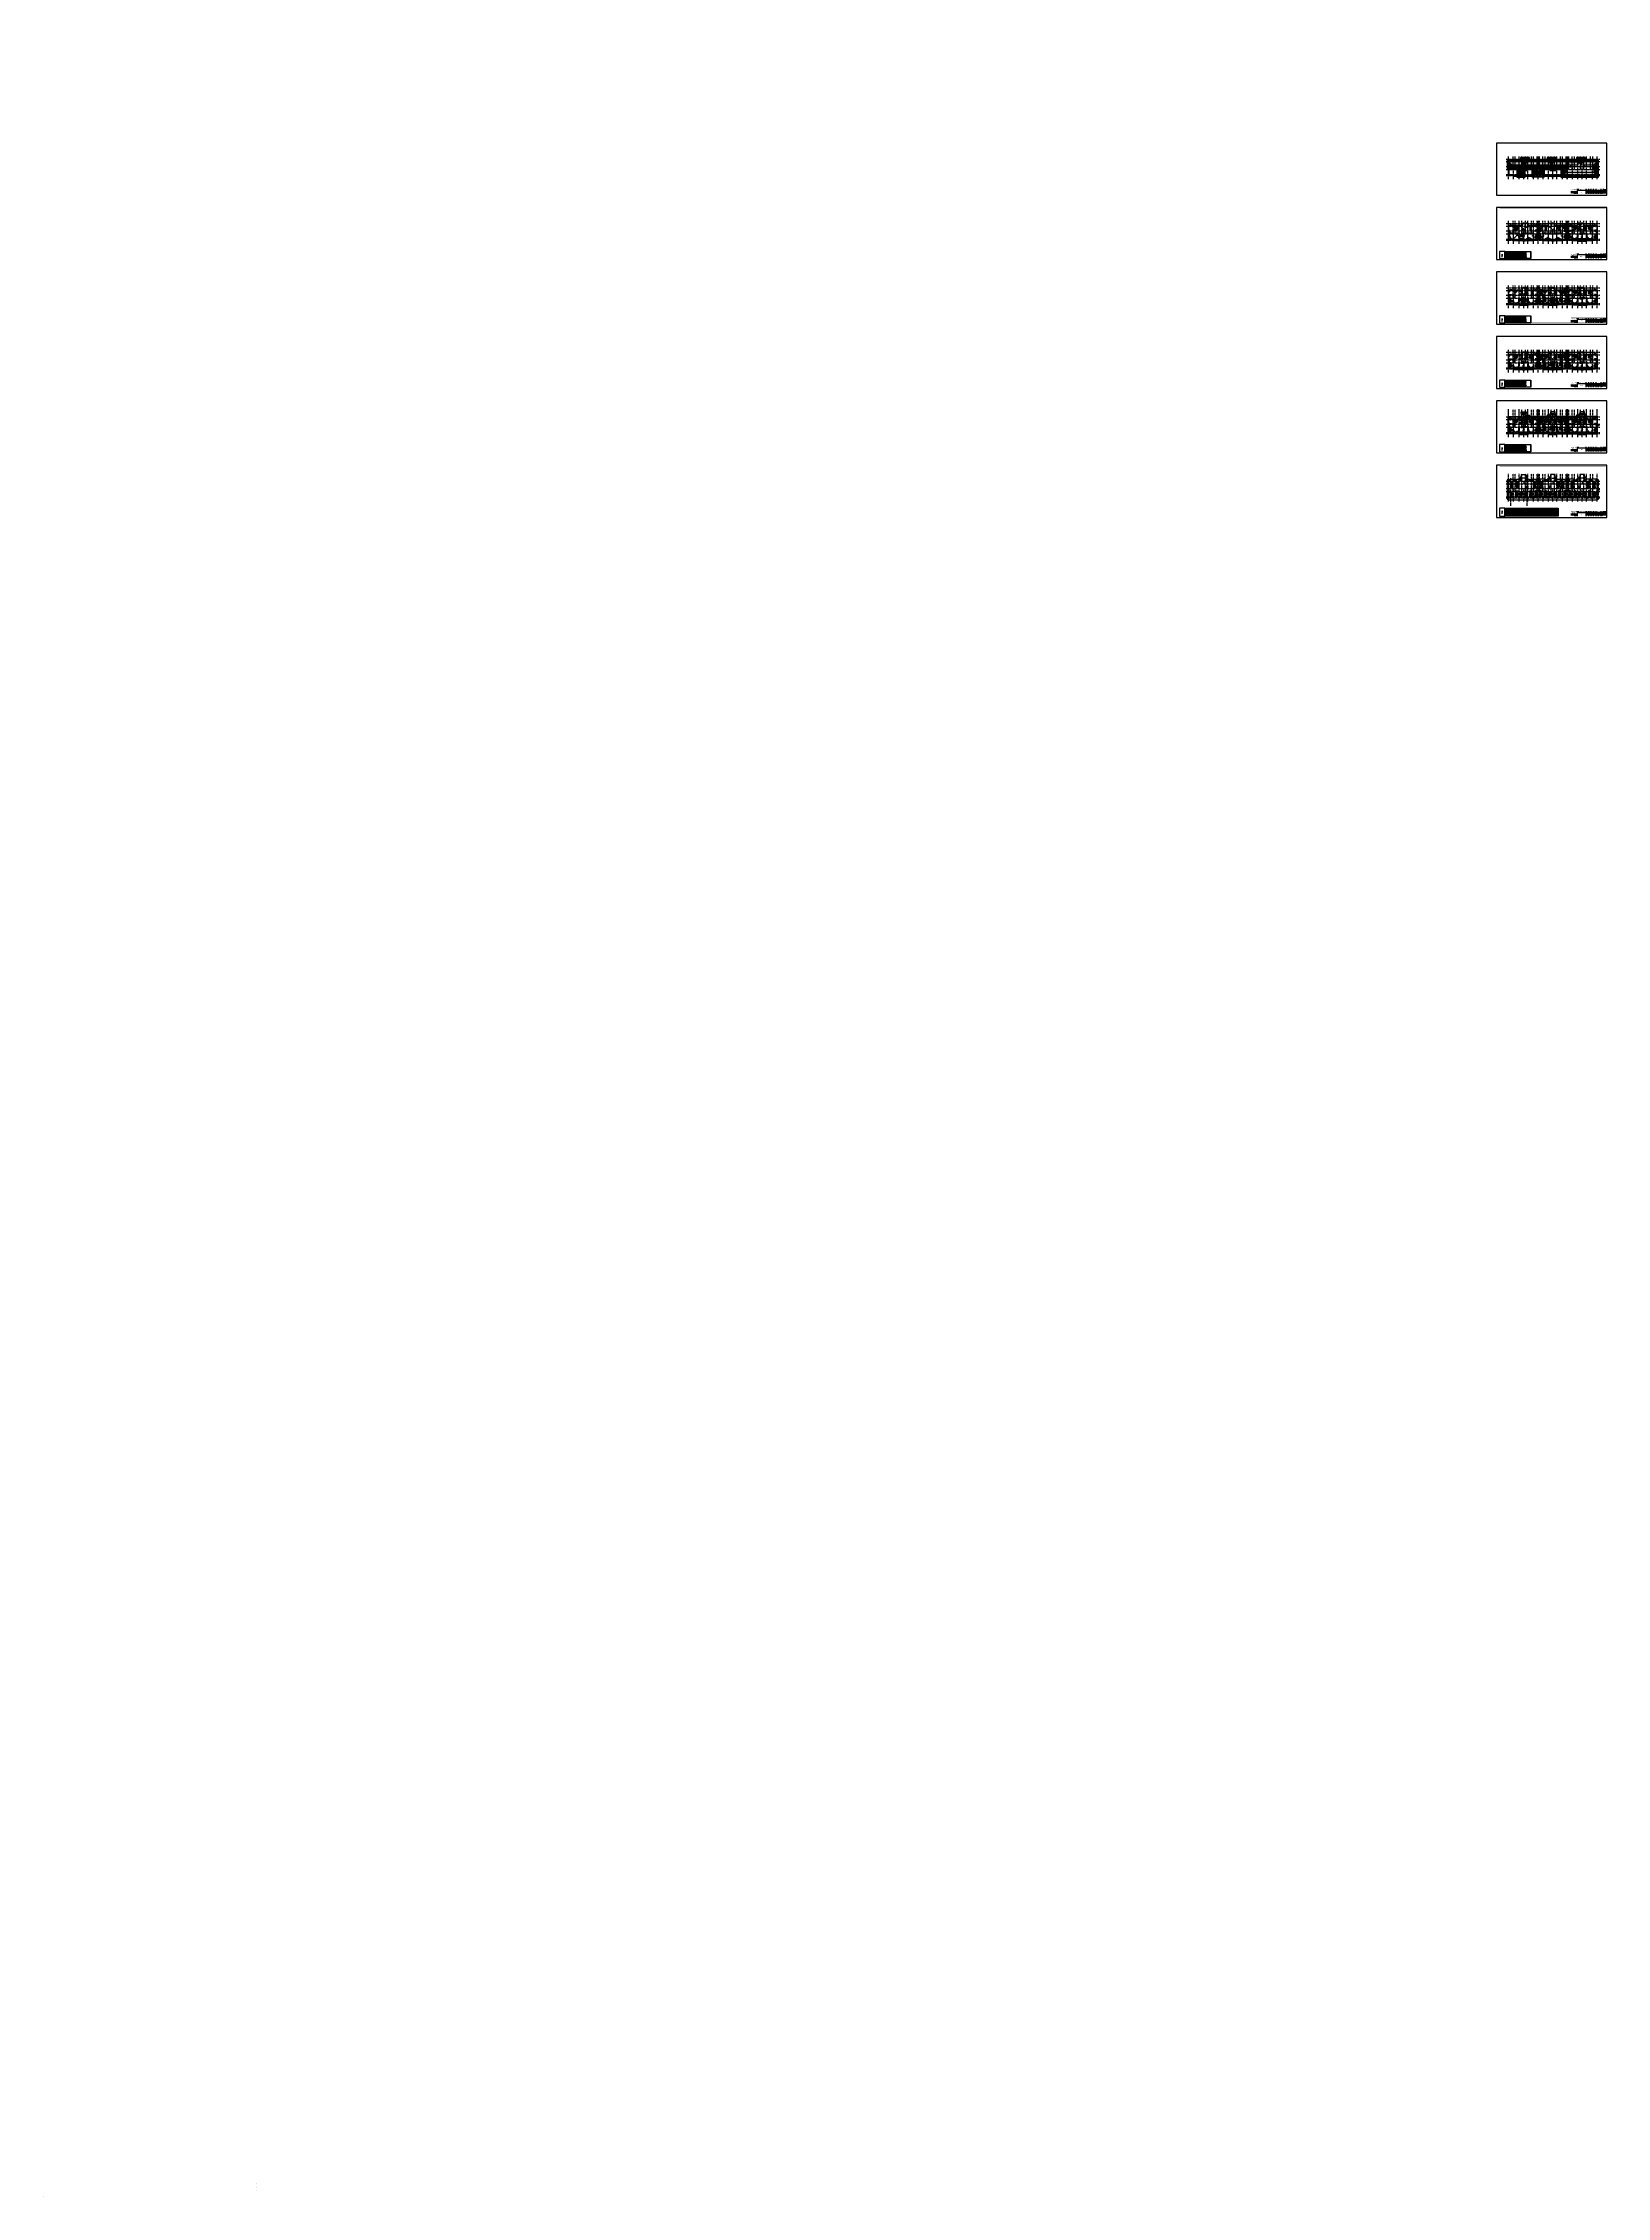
# Model space of a CAD drawing. Extents: x 23000734 to 24262965, y -11528137 to -9789882.
import ezdxf
from ezdxf.enums import TextEntityAlignment as Align

# ---------------------------------------------------------------- set-up
doc = ezdxf.new("R2010")
doc.units = 0
doc.header["$LTSCALE"] = 1000
for name, pattern in [('DASH', [0.35, 0.25, -0.1]), ('DASHDOTX2', [50.8, 25.4, -12.7, 0, -12.7]), ('DOTE', [2.42, 2, -0.2, 0.02, -0.2])]:
    doc.linetypes.add(name, pattern=pattern)
for name, color, linetype in [('0-0全面积', 3, 'Continuous'), ('0-0半面积', 10, 'Continuous'), ('0-0太阳能', 167, 'Continuous'), ('0-厨卫洁具', 95, 'Continuous'), ('0-开启示意', 154, 'Continuous'), ('0-散水', 155, 'DASH'), ('0-栏杆', 141, 'Continuous'), ('0-看线', 173, 'Continuous'), ('0-线脚', 6, 'Continuous'), ('_0', 7, 'Continuous'), ('A-SURFACE', 6, 'Continuous'), ('A-活动家具', 8, 'Continuous'), ('B-家具', 167, 'DASHDOTX2'), ('BALCONY', 6, 'Continuous'), ('DIM_SYMB', 3, 'Continuous'), ('DOTE', 249, 'DOTE'), ('EQUIP_消火栓', 7, 'Continuous'), ('EQUIP_消防', 7, 'Continuous'), ('KT', 8, 'Continuous'), ('PUB_HATCH', 252, 'Continuous'), ('PUB_STRM', 4, 'Continuous'), ('PUB_TITLE', 4, 'Continuous'), ('STAIR', 114, 'Continuous'), ('SURFACE', 6, 'DASH'), ('text_房间名称', 255, 'Continuous'), ('tk', 7, 'Continuous'), ('WINDOW', 4, 'Continuous'), ('图审修改', 1, 'Continuous'), ('图框', 125, 'Continuous'), ('栏杆', 163, 'Continuous'), ('碰头线', 6, 'DASH'), ('空调', 6, 'Continuous'), ('线脚', 31, 'Continuous')]:
    doc.layers.add(name, color=color, linetype=linetype)
for name, color, linetype, lineweight in [('0-0看线', 173, 'Continuous', 15), ('J-洁具', 167, 'Continuous', 9), ('WALL', 51, 'Continuous', 40), ('停车位', 195, 'Continuous', 18), ('家具', 156, 'Continuous', 9)]:
    doc.layers.add(name, color=color, linetype=linetype, lineweight=lineweight)
doc.styles.add('_HZTXT', font='txt.shx', dxfattribs={"width": 0.7, "bigfont": 'hztxt.shx'})
doc.styles.add('DIM_FONT', font='simplex.shx', dxfattribs={"width": 0.5, "bigfont": 'gbcbig.shx'})
doc.styles.add('Dimension', font='romans.shx', dxfattribs={"width": 0.8, "bigfont": 'chs.shx'})
doc.styles.get("Standard").update_dxf_attribs({"font": 'gbenor.shx', "bigfont": 'gbcbig.shx'})
doc.styles.add('TQ1', font='simplex.shx', dxfattribs={"width": 0.9})
doc.styles.add('图签', font='SIMKAI_0.TTF', dxfattribs={"width": 0.8})
doc.styles.add('黑体', font='SIMHEI_0.TTF', dxfattribs={"width": 0.8})
pattern_1 = [(0, (489470.02, 0), (0, 200), [40, -160]), (0, (489570.02, 40), (0, 200), [40, -160]), (0, (489570.02, 60), (0, 200), [40, -160]), (90, (489490.02, 0), (-200, 1e-14), [200]), (45, (489490.02, 0), (0, 200.0000053), [56.56854, -226.2741724]), (45, (489510.02, 0), (0, 200.0000053), [28.28428, -254.5584324]), (135, (489490.02, 0), (-200.0000053, 0), [56.56854, -226.2741724]), (135, (489670.02, 0), (-200.0000053, 0), [28.28428, -254.5584324]), (26.5650512, (489530.02, 20), (199.99999996, 1.7e-07), [44.72, -402.4935954]), (153.4349488, (489450.02, 20), (-199.99999996, 1.7e-07), [44.72, -402.4935954]), (26.5650512, (489530.02, 40), (199.99999996, 1.7e-07), [44.72, -402.4935954]), (153.4349488, (489450.02, 40), (-199.99999996, 1.7e-07), [44.72, -402.4935954])]
pattern_2 = [(90, (489490.02, -20), (-200, 1e-14), [40, -160]), (90, (489450.02, 80), (-200, 1e-14), [40, -160]), (90, (489430.02, 80), (-200, 1e-14), [40, -160]), (180, (489490.02, 0), (-2e-14, -200), [200]), (135, (489490.02, 0), (-200.0000053, 1e-14), [56.56854, -226.2741724]), (135, (489490.02, 20), (-200.0000053, 1e-14), [28.28428, -254.5584324]), (225, (489490.02, 0), (-1e-14, -200.0000053), [56.56854, -226.2741724]), (225, (489490.02, 180), (-1e-14, -200.0000053), [28.28428, -254.5584324]), (116.5650512, (489470.02, 40), (-1.7e-07, 199.99999996), [44.72, -402.4935954]), (243.4349488, (489470.02, -40), (-1.7e-07, -199.99999996), [44.72, -402.4935954]), (116.5650512, (489450.02, 40), (-1.7e-07, 199.99999996), [44.72, -402.4935954]), (243.4349488, (489450.02, -40), (-1.7e-07, -199.99999996), [44.72, -402.4935954])]
pattern_3 = [(270, (489490.02, 20), (200, -4e-14), [40, -160]), (270, (489530.02, -80), (200, -4e-14), [40, -160]), (270, (489550.02, -80), (200, -4e-14), [40, -160]), (0, (489490.02, 0), (5e-14, 200), [200]), (315, (489490.02, 0), (200.0000053, -4e-14), [56.56854, -226.2741724]), (315, (489490.02, -20), (200.0000053, -4e-14), [28.28428, -254.5584324]), (45, (489490.02, 0), (4e-14, 200.0000053), [56.56854, -226.2741724]), (45, (489490.02, -180), (4e-14, 200.0000053), [28.28428, -254.5584324]), (296.5650512, (489510.02, -40), (1.7e-07, -199.99999996), [44.72, -402.4935954]), (63.4349488, (489510.02, 40), (1.7e-07, 199.99999996), [44.72, -402.4935954]), (296.5650512, (489530.02, -40), (1.7e-07, -199.99999996), [44.72, -402.4935954]), (63.4349488, (489530.02, 40), (1.7e-07, 199.99999996), [44.72, -402.4935954])]
pattern_4 = [(180, (489510.02, -2e-15), (-2e-14, -200), [40, -160]), (180, (489410.02, -40), (-2e-14, -200), [40, -160]), (180, (489410.02, -60), (-2e-14, -200), [40, -160]), (270, (489490.02, 0), (200, -4e-14), [200]), (225, (489490.02, 0), (-2e-14, -200.0000053), [56.56854, -226.2741724]), (225, (489470.02, 2e-15), (-2e-14, -200.0000053), [28.28428, -254.5584324]), (315, (489490.02, 0), (200.0000053, -2e-14), [56.56854, -226.2741724]), (315, (489310.02, 2e-14), (200.0000053, -2e-14), [28.28428, -254.5584324]), (206.5650512, (489450.02, -20), (-199.99999996, -1.7e-07), [44.72, -402.4935954]), (333.4349488, (489530.02, -20), (199.99999996, -1.7e-07), [44.72, -402.4935954]), (206.5650512, (489450.02, -40), (-199.99999996, -1.7e-07), [44.72, -402.4935954]), (333.4349488, (489530.02, -40), (199.99999996, -1.7e-07), [44.72, -402.4935954])]
pattern_5 = [(0, (677346.23, 9e-07), (0, 200), [40, -160]), (0, (677446.23, 40), (0, 200), [40, -160]), (0, (677446.23, 60), (0, 200), [40, -160]), (90, (677366.23, 9e-07), (-200, 1e-14), [200]), (45, (677366.23, 9e-07), (0, 200.0000053), [56.56854, -226.2741724]), (45, (677386.23, 9e-07), (0, 200.0000053), [28.28428, -254.5584324]), (135, (677366.23, 9e-07), (-200.0000053, 0), [56.56854, -226.2741724]), (135, (677546.23, 9e-07), (-200.0000053, 0), [28.28428, -254.5584324]), (26.5650512, (677406.225, 20), (199.99999996, 1.7e-07), [44.72, -402.4935954]), (153.4349488, (677326.225, 20), (-199.99999996, 1.7e-07), [44.72, -402.4935954]), (26.5650512, (677406.225, 40), (199.99999996, 1.7e-07), [44.72, -402.4935954]), (153.4349488, (677326.225, 40), (-199.99999996, 1.7e-07), [44.72, -402.4935954])]
pattern_6 = [(90, (677366.23, -20), (-200, 1e-14), [40, -160]), (90, (677326.23, 80), (-200, 1e-14), [40, -160]), (90, (677306.23, 80), (-200, 1e-14), [40, -160]), (180, (677366.23, 9e-07), (-2e-14, -200), [200]), (135, (677366.23, 9e-07), (-200.0000053, 1e-14), [56.56854, -226.2741724]), (135, (677366.23, 20), (-200.0000053, 1e-14), [28.28428, -254.5584324]), (225, (677366.23, 9e-07), (-1e-14, -200.0000053), [56.56854, -226.2741724]), (225, (677366.23, 180), (-1e-14, -200.0000053), [28.28428, -254.5584324]), (116.5650512, (677346.225, 40), (-1.7e-07, 199.99999996), [44.72, -402.4935954]), (243.4349488, (677346.225, -40), (-1.7e-07, -199.99999996), [44.72, -402.4935954]), (116.5650512, (677326.225, 40), (-1.7e-07, 199.99999996), [44.72, -402.4935954]), (243.4349488, (677326.225, -40), (-1.7e-07, -199.99999996), [44.72, -402.4935954])]

# ---------------------------------------------------------------- blocks, each defined once
blk = doc.blocks.new('A$C32FE1F50')
at = {"color": 7}
for p, q in [((-4935, 637), (-9935, 637)), ((-7205, 637), (-7205, -963)), ((-4935, 3037), (-4935, -963)), ((-4935, 2037), (18065, 2037)), ((2065, 3037), (2065, -963)), ((2065, 1037), (18065, 1037)), ((2065, 37), (18065, 37)), ((4065, 3037), (4065, -963)), ((6065, 3037), (6065, -963)), ((8065, 3037), (8065, -963)), ((10065, 3037), (10065, -963)), ((12065, 2037), (12065, -963)), ((14065, 3037), (14065, -963)), ((16065, 3037), (16065, 37)), ((-4935, -163), (-9935, -163))]:
    blk.add_line(p, q, dxfattribs=at)
at = {"color": 7, "const_width": 70}
blk.add_lwpolyline([(-9935, -963), (18065, -963), (18065, 3037), (-9935, 3037)], close=True, dxfattribs=at)
blk.add_lwpolyline([(-3935, 2037), (-3935, 3037)])
at = {"color": 7}
for s, height, style, width, p in [('资质证书编号', 450, '_HZTXT', 0.8, (-9671, 12)), ('A137012581', 330, 'TQ1', 0.6, (-7041, 73)), ('审 定', 450, '_HZTXT', 0.8, (2556, 2252)), ('院 审', 450, '_HZTXT', 0.8, (2596, 1245)), ('设 计', 450, '_HZTXT', 0.8, (8572, 286)), ('专 业', 450, '_HZTXT', 0.8, (8573, 2257)), ('复 核', 450, '_HZTXT', 0.8, (8584, 1265)), ('工 号', 450, '_HZTXT', 0.8, (14415, 2240)), ('图 号', 450, '_HZTXT', 0.8, (14415, 1303)), ('日 期', 450, '_HZTXT', 0.8, (14384, 261)), ('注册师印章编号', 450, '_HZTXT', 0.8, (-9809, -759)), ('3701258-006', 330, 'TQ1', 0.6, (-7080, -700)), ('绘 图', 450, '_HZTXT', 0.8, (8584, -706)), ('第   张', 450, '_HZTXT', 0.8, (14509, -708)), ('共   张', 450, '_HZTXT', 0.8, (16316, -708))]:
    blk.add_text(s, height=height, dxfattribs=dict(at, style=style, width=width)).set_placement(p)
at = {"color": 7, "width": 0.8}
for s, height, style, p in [('山东万方建筑工程', 500, '图签', (-7495, 2119)), ('设计有限公司', 500, '图签', (-7468, 1136)), ('项目负责人', 450, '_HZTXT', (3063, 236)), ('杨银娟', 450, '_HZTXT', (5063, 1236)), ('江海涛', 450, '_HZTXT', (5063, 2236)), ('刘宪光', 450, '_HZTXT', (5063, 236)), ('杨英姿', 450, '_HZTXT', (11063, 1236)), ('周厚鹏', 450, '_HZTXT', (11063, 236)), ('建  筑', 450, '_HZTXT', (12019, 2236)), ('专业负责人', 450, '_HZTXT', (3099, -735)), ('刘宪光', 450, '_HZTXT', (5063, -764)), ('周厚鹏', 450, '_HZTXT', (11063, -764))]:
    blk.add_text(s, height=height, dxfattribs=dict(at, style=style)).set_placement(p, align=Align.CENTER)
at = {"layer": 'WINDOW', "color": 3, "style": '图签', "width": 0.8}
blk.add_text('博兴县香驰·嘉苑住宅项目45#楼 ', height=280, dxfattribs=at).set_placement((-935, 2324), align=Align.CENTER)
at = {"layer": '图框', "color": 6, "insert": (16239, 2709), "char_height": 382.5, "width": 1644.75, "attachment_point": 1, "style": 'DIM_FONT'}
blk.add_mtext('191001-45', dxfattribs=at)
blk = doc.blocks.new('A$C09024278')
at = {"layer": 'KT', "linetype": 'DASH', "ltscale": 0.5}
for p, q in [((489, 126), (-421, 126)), ((-421, -224), (-421, 126)), ((489, -224), (489, 126)), ((489, -224), (-421, -224))]:
    blk.add_line(p, q, dxfattribs=at)
for points in [[(489, 126), (-421, -224)], [(-421, 126), (489, -224)]]:
    blk.add_lwpolyline(points, dxfattribs=at)
at = {"layer": 'KT', "style": '黑体'}
blk.add_text('A/C', height=135.2, dxfattribs=at).set_placement((-142, -118))
blk = doc.blocks.new('A$C6723108C')
at = {"layer": 'KT', "linetype": 'DASH', "ltscale": 0.5}
for p, q in [((-175, 455), (-175, -455)), ((175, 455), (-175, 455)), ((175, 455), (175, -455)), ((175, -455), (-175, -455))]:
    blk.add_line(p, q, dxfattribs=at)
for points in [[(-175, 455), (175, -455)], [(-175, -455), (175, 455)]]:
    blk.add_lwpolyline(points, dxfattribs=at)
at = {"layer": 'KT', "style": '黑体'}
blk.add_text('A/C', height=135.2, rotation=90, dxfattribs=at).set_placement((69, -176))
blk = doc.blocks.new('A$C0B5919E6')
at = {"layer": '空调', "linetype": 'DASH', "ltscale": 0.8}
blk.add_lwpolyline([(250, 0), (60, 0, -0.41421356), (0, 60), (0, 940, -0.41421356), (60, 1000), (250, 1000)], format="xyb", close=True, dxfattribs=at)
blk = doc.blocks.new('rfwetery')
at = {"layer": 'BALCONY'}
for points in [[(11892287, 65605), (11892346, 65605), (11892346, 65545)], [(11892407, 65605), (11892346, 65605), (11892346, 65545)]]:
    blk.add_hatch(color=256, dxfattribs=at).paths.add_polyline_path(points)
h = blk.add_hatch(color=256, dxfattribs=at)
h.paths.add_polyline_path([(11892407, 65605), (11892346, 65605), (11892346, 65545)])
h.paths.add_polyline_path([(11892346, 65605), (11892346, 65545), (11892407, 65605)])
at = {"layer": 'BALCONY', "linetype": 'DASH'}
for p, q in [((11892306, 65260), (11892306, 65460)), ((11892386, 65260), (11892386, 65460))]:
    blk.add_line(p, q, dxfattribs=at)
at = {"layer": 'BALCONY'}
blk.add_line((11892346, 65272), (11892346, 65777), dxfattribs=at)
blk.add_lwpolyline([(11892287, 65605), (11892346, 65545), (11892407, 65605)], close=True, dxfattribs=at)
blk = doc.blocks.new('mhq')
at = {"layer": 'EQUIP_消防'}
for p, q in [((8539185, 1785686), (8539153, 1785650)), ((8539214, 1785688), (8539154, 1785621)), ((8539240, 1785688), (8539160, 1785597)), ((8539245, 1785663), (8539186, 1785597)), ((8539245, 1785633), (8539213, 1785597)), ((8539494, 1785688), (8539434, 1785621)), ((8539465, 1785686), (8539434, 1785650)), ((8539520, 1785688), (8539440, 1785597)), ((8539525, 1785663), (8539467, 1785597)), ((8539525, 1785633), (8539493, 1785597))]:
    blk.add_line(p, q, dxfattribs=at)
at = {"layer": 'EQUIP_消防', "const_width": 10}
for points in [[(8539316, 1785583), (8539084, 1785583), (8539200, 1785784)], [(8539245, 1785597), (8539154, 1785597), (8539154, 1785688), (8539245, 1785688)], [(8539596, 1785583), (8539364, 1785583), (8539480, 1785784)], [(8539525, 1785597), (8539434, 1785597), (8539434, 1785688), (8539525, 1785688)]]:
    blk.add_lwpolyline(points, close=True, dxfattribs=at)
blk = doc.blocks.new('4~7层165户型消火栓')
at = {"layer": 'EQUIP_消火栓', "rotation": 180}
blk.add_blockref('mhq', (17292744, 5365458), dxfattribs=at)
blk = doc.blocks.new('_E39XBF')
at = {"layer": '0-厨卫洁具', "linetype": 'Continuous'}
for p, q in [((-250, 30), (-250, 170)), ((-220, 200), (-170, 200)), ((220, 0), (-220, 0)), ((-170, 200), (-170, 395)), ((-170, 200), (170, 200)), ((-140, 260), (140, 260)), ((170, 395), (170, 200)), ((170, 200), (220, 200)), ((250, 170), (250, 30))]:
    blk.add_line(p, q, dxfattribs=at)
for centre, radius, start, end in [((-220, 170), 30, 90, 180), ((-220, 30), 30, 180, 270), ((227, 413), 398, 143.361855, 182.544007), ((227, 413), 398, 182.544007, 202.549525), ((0, 590), 110, 33.450858, 146.549142), ((-227, 413), 398, 357.455993, 36.638145), ((-227, 413), 398, 337.450475, 357.455993), ((220, 170), 30, 0, 90), ((220, 30), 30, 270, 0)]:
    blk.add_arc(centre, radius, start, end, dxfattribs=at)
blk = doc.blocks.new('A$C06A70365')
at = {"layer": '0-厨卫洁具'}
for points in [[(-153, 68), (-153, 10), (-114, 39)], [(-42, -8), (-42, 86), (-100, 86), (-100, 94), (-34, 94), (-34, -16), (-100, -16), (-100, -8)], [(54, -23), (110, -23), (110, -31), (46, -31), (46, 109), (110, 109), (110, 101), (54, 101)]]:
    blk.add_hatch(color=256, dxfattribs=at).paths.add_polyline_path(points)
h = blk.add_hatch(color=256, dxfattribs=at)
h.paths.add_polyline_path([(-114, 159), (-114, -81), (126, -81), (126, 159)])
edge = h.paths.add_edge_path(flags=16)
edge.add_arc((-92, 136), 8, 90, 180, ccw=False)
edge.add_line((-92, 144), (102, 144))
edge.add_arc((102, 136), 8, 0, 90, ccw=False)
edge.add_line((110, 136), (110, -58))
edge.add_arc((102, -58), 8, -90, 0, ccw=False)
edge.add_line((102, -66), (-92, -66))
edge.add_arc((-92, -58), 8, 180, 270, ccw=False)
edge.add_line((-100, -58), (-100, 136))
at = {"layer": '0-厨卫洁具', "linetype": 'DASH', "ltscale": 0.2}
blk.add_lwpolyline([(126, -131), (-164, -131), (-164, 159)], dxfattribs=at)
at = {"layer": '0-厨卫洁具'}
for points in [[(-114, 159), (-164, 159)], [(-100, 94), (-34, 94), (-34, -16), (-100, -16)], [(-100, 86), (-42, 86), (-42, -8), (-100, -8)], [(110, 109), (46, 109), (46, -31), (110, -31)], [(110, 101), (54, 101), (54, -23), (110, -23)], [(126, -81), (126, -131)]]:
    blk.add_lwpolyline(points, dxfattribs=at)
for points in [[(-153, 68), (-153, 10), (-114, 39)], [(126, 159), (126, -81), (-114, -81), (-114, 159)]]:
    blk.add_lwpolyline(points, close=True, dxfattribs=at)
blk.add_lwpolyline([(110, 136), (110, -58, -0.41421356), (102, -66), (-92, -66, -0.41421356), (-100, -58), (-100, 136, -0.41421356), (-92, 144), (102, 144, -0.41421356)], format="xyb", close=True, dxfattribs=at)
blk = doc.blocks.new('A$C1DB93570')
at = {"layer": '0-厨卫洁具'}
for points in [[(-151, 54), (-151, -4), (-113, 25)], [(-41, -62), (-41, 112), (-98, 112), (-98, 120), (-33, 120), (-33, -70), (-98, -70), (-98, -62)], [(55, -77), (112, -77), (112, -85), (47, -85), (47, 135), (112, 135), (112, 127), (55, 127)]]:
    blk.add_hatch(color=256, dxfattribs=at).paths.add_polyline_path(points)
h = blk.add_hatch(color=256, dxfattribs=at)
h.paths.add_polyline_path([(-113, 185), (-113, -135), (127, -135), (127, 185)])
edge = h.paths.add_edge_path(flags=16)
edge.add_arc((-90, 162), 8, 90, 180, ccw=False)
edge.add_line((-90, 170), (104, 170))
edge.add_arc((104, 162), 8, 0, 90, ccw=False)
edge.add_line((112, 162), (112, -112))
edge.add_arc((104, -112), 8, -90, 0, ccw=False)
edge.add_line((104, -120), (-90, -120))
edge.add_arc((-90, -112), 8, 180, 270, ccw=False)
edge.add_line((-98, -112), (-98, 162))
at = {"layer": '0-厨卫洁具', "linetype": 'DASH', "ltscale": 0.2}
blk.add_lwpolyline([(127, -185), (-163, -185), (-163, 185)], dxfattribs=at)
at = {"layer": '0-厨卫洁具'}
for points in [[(-113, 185), (-163, 185)], [(-98, 120), (-33, 120), (-33, -70), (-98, -70)], [(-98, 112), (-41, 112), (-41, -62), (-98, -62)], [(112, 135), (47, 135), (47, -85), (112, -85)], [(112, 127), (55, 127), (55, -77), (112, -77)], [(127, -135), (127, -185)]]:
    blk.add_lwpolyline(points, dxfattribs=at)
for points in [[(-151, 54), (-151, -4), (-113, 25)], [(127, 185), (127, -135), (-113, -135), (-113, 185)]]:
    blk.add_lwpolyline(points, close=True, dxfattribs=at)
blk.add_lwpolyline([(112, 162), (112, -112, -0.41421356), (104, -120), (-90, -120, -0.41421356), (-98, -112), (-98, 162, -0.41421356), (-90, 170), (104, 170, -0.41421356)], format="xyb", close=True, dxfattribs=at)
blk = doc.blocks.new('A$C5E780603')
at = {"layer": '0-厨卫洁具'}
for p, q in [((-8636, 2085), (-8636, 2065)), ((9924, -1365), (9904, -1365))]:
    blk.add_line(p, q, dxfattribs=at)
for points in [[(-8636, 2198), (-8636, 1942)], [(-8636, 2085), (-8373, 2085)], [(-8636, 2065), (-8373, 2065)], [(-7626, -1185), (-7626, 25)], [(10038, -1365), (9781, -1365)], [(9904, -1365), (9904, -1628)], [(9924, -1365), (9924, -1628)], [(10874, -3585), (10874, -2585), (11474, -2585)]]:
    blk.add_lwpolyline(points, dxfattribs=at)
for centre, radius, start, end in [((-8373, 2075), 108, 185.306027, 174.693972), ((-8373, 2075), 28.3, 200.672489, 159.327511), ((-8376, 2075), 10.5, 287.238086, 72.761914), ((9914, -1628), 108, 95.306027, 84.693972), ((9914, -1628), 28.3, 110.672489, 69.327511), ((9914, -1625), 10.5, 197.238086, 342.761913)]:
    blk.add_arc(centre, radius, start, end, dxfattribs=at)
blk.add_blockref('A$C06A70365', (-7151, 2376))
at = {"xscale": -1}
blk.add_blockref('A$C06A70365', (6280, 2376), dxfattribs=at)
for name, p, rotation in [('A$C1DB93570', (-1811, -758), 270), ('A$C06A70365', (9273, -1491), 90)]:
    blk.add_blockref(name, p, dxfattribs=dict(rotation=rotation))
at = {"layer": '0-厨卫洁具', "extrusion": (0, 0, -1), "zscale": -1, "rotation": 270}
for p in [(7026, 875), (-11474, -1965)]:
    blk.add_blockref('_E39XBF', p, dxfattribs=at)
blk = doc.blocks.new('cvb')
at = {"layer": 'B-家具'}
for p, q in [((23188, 22857), (23488, 22857)), ((23188, 22857), (23188, 21357)), ((23488, 21357), (23188, 21357)), ((23354, 22570), (23354, 22607)), ((23354, 22607), (23399, 22607)), ((23399, 22570), (23354, 22570)), ((23399, 22555), (23354, 22555)), ((23354, 22555), (23354, 21660)), ((23354, 21660), (23399, 21660)), ((23399, 21645), (23354, 21645)), ((23354, 21645), (23354, 21607)), ((23354, 21607), (23399, 21607)), ((23361, 22570), (23361, 22555)), ((23361, 21645), (23361, 21660)), ((23391, 22570), (23391, 22555)), ((23391, 21645), (23391, 21660)), ((23399, 22607), (23399, 22570)), ((23399, 21660), (23399, 22555)), ((23443, 22481), (23399, 22481)), ((23399, 22481), (23399, 21734)), ((23399, 21734), (23443, 21734)), ((23399, 21607), (23399, 21645)), ((23443, 21734), (23443, 22481)), ((23488, 22369), (23443, 22443)), ((23443, 22443), (23443, 21772)), ((23443, 21772), (23488, 21846)), ((23488, 22857), (23488, 21357)), ((23488, 21846), (23488, 22369))]:
    blk.add_line(p, q, dxfattribs=at)
blk = doc.blocks.new('bed by Fuxin1')
at = {"layer": 'B-家具'}
for p, q in [((-1167, -274), (-1306, -216)), ((-1134, -287), (-1292, -325)), ((-1189, -239), (-1259, -133)), ((-1110, -284), (-1216, -396)), ((-1186, -208), (-1177, -92)), ((-1162, -177), (-1088, -102)), ((-1120, -168), (-1035, -139)), ((-1084, -265), (-1113, -406)), ((-1085, -187), (-1003, -187)), ((-1075, -203), (-990, -238)), ((-1071, -240), (-1039, -365)), ((-1070, -225), (-998, -301)), ((1133, -274), (994, -216)), ((1166, -287), (1008, -325)), ((1111, -239), (1041, -133)), ((1190, -284), (1084, -396)), ((1114, -208), (1123, -92)), ((1138, -177), (1212, -102)), ((1180, -168), (1265, -139)), ((1216, -265), (1187, -406)), ((1215, -187), (1297, -187)), ((1225, -203), (1310, -238)), ((1229, -240), (1261, -365)), ((1230, -225), (1302, -301))]:
    blk.add_line(p, q, dxfattribs=at)
at = {"layer": 'B-家具', "extrusion": (0, 0, -1)}
for p, q in [((-311, -1436), (-317, -1438)), ((-312, -1764), (-310, -1771)), ((-300, -1432), (-311, -1436)), ((-310, -1771), (-306, -1780)), ((-306, -1780), (-303, -1789)), ((-303, -1789), (-299, -1798)), ((-290, -1428), (-300, -1432)), ((-299, -1798), (-295, -1807)), ((-295, -1807), (-292, -1815)), ((-292, -1815), (-288, -1823)), ((-280, -1424), (-290, -1428)), ((-288, -1823), (-285, -1831)), ((-285, -1831), (-282, -1838)), ((-282, -1838), (-278, -1844)), ((-270, -1420), (-280, -1424)), ((-278, -1844), (-275, -1850)), ((-275, -1850), (-272, -1856)), ((-272, -1856), (-270, -1861)), ((-260, -1416), (-270, -1420)), ((-270, -1861), (-267, -1866)), ((-267, -1866), (-265, -1870)), ((-265, -1870), (-263, -1874)), ((-263, -1874), (-262, -1877)), ((-262, -1877), (-260, -1880)), ((-250, -1412), (-260, -1416)), ((-260, -1880), (-259, -1882)), ((-259, -1882), (-258, -1884)), ((-258, -1884), (-258, -1886)), ((-258, -1886), (-257, -1887)), ((-257, -1887), (-257, -1888)), ((-257, -1888), (-256, -1889)), ((-256, -1889), (-256, -1890)), ((-256, -1890), (-256, -1890)), ((-256, -1890), (-255, -1891)), ((-255, -1891), (-255, -1891)), ((-255, -1891), (-254, -1891)), ((-254, -1891), (-253, -1891)), ((-253, -1891), (-252, -1891)), ((-252, -1891), (-251, -1890)), ((-251, -1890), (-250, -1889)), ((-241, -1407), (-250, -1412)), ((-250, -1889), (-248, -1889)), ((-248, -1889), (-246, -1888)), ((-246, -1888), (-244, -1887)), ((-244, -1887), (-241, -1885)), ((-233, -1403), (-241, -1407)), ((-241, -1885), (-238, -1884)), ((-238, -1884), (-236, -1883)), ((-236, -1883), (-232, -1881)), ((-224, -1398), (-233, -1403)), ((-232, -1881), (-229, -1879)), ((-229, -1879), (-226, -1878)), ((-226, -1878), (-222, -1876)), ((-216, -1393), (-224, -1398)), ((-222, -1876), (-218, -1873)), ((-218, -1873), (-214, -1871)), ((-208, -1389), (-216, -1393)), ((-214, -1871), (-210, -1868)), ((-210, -1868), (-205, -1865)), ((-201, -1384), (-208, -1389)), ((-205, -1865), (-201, -1862)), ((-194, -1379), (-201, -1384)), ((-201, -1862), (-196, -1858)), ((-196, -1858), (-190, -1854)), ((-186, -1374), (-194, -1379)), ((-190, -1854), (-184, -1850)), ((-179, -1370), (-186, -1374)), ((-184, -1850), (-178, -1846)), ((-172, -1365), (-179, -1370)), ((-178, -1846), (-172, -1842)), ((-165, -1361), (-172, -1365)), ((-172, -1842), (-164, -1837)), ((-157, -1356), (-165, -1361)), ((-164, -1837), (-157, -1833)), ((-150, -1352), (-157, -1356)), ((-157, -1833), (-148, -1829)), ((-143, -1348), (-150, -1352)), ((-148, -1829), (-139, -1825)), ((-136, -1344), (-143, -1348)), ((-139, -1825), (-130, -1821)), ((-129, -1341), (-136, -1344)), ((-130, -1821), (-120, -1817)), ((-122, -1337), (-129, -1341)), ((-115, -1334), (-122, -1337)), ((-120, -1817), (-109, -1813)), ((-109, -1330), (-115, -1334)), ((-102, -1327), (-109, -1330)), ((-109, -1813), (-98, -1809)), ((-96, -1324), (-102, -1327)), ((-98, -1809), (-87, -1805)), ((-91, -1322), (-96, -1324)), ((-85, -1319), (-91, -1322)), ((-87, -1805), (-75, -1800)), ((-80, -1317), (-85, -1319)), ((-76, -1315), (-80, -1317)), ((-72, -1313), (-76, -1315)), ((-75, -1800), (-63, -1795)), ((-69, -1311), (-72, -1313)), ((-66, -1309), (-69, -1311)), ((-63, -1308), (-66, -1309)), ((-61, -1306), (-63, -1308)), ((-63, -1795), (-51, -1790)), ((-59, -1305), (-61, -1306)), ((-57, -1305), (-59, -1305)), ((-56, -1304), (-57, -1305)), ((-55, -1304), (-56, -1304)), ((-54, -1304), (-55, -1304)), ((-53, -1304), (-54, -1304)), ((-54, -1304), (-54, -1304)), ((-53, -1305), (-53, -1304)), ((-52, -1305), (-53, -1305)), ((-52, -1306), (-52, -1305)), ((-51, -1307), (-52, -1306)), ((-51, -1308), (-51, -1307)), ((-50, -1310), (-51, -1308)), ((-51, -1790), (-39, -1785)), ((-50, -1311), (-50, -1310)), ((-49, -1313), (-50, -1311)), ((-48, -1314), (-49, -1313)), ((-47, -1316), (-48, -1314)), ((-46, -1319), (-47, -1316)), ((-45, -1321), (-46, -1319)), ((-44, -1324), (-45, -1321)), ((-43, -1327), (-44, -1324)), ((-41, -1330), (-43, -1327)), ((-40, -1334), (-41, -1330)), ((-38, -1337), (-40, -1334)), ((-39, -1785), (-27, -1779)), ((-36, -1341), (-38, -1337)), ((-34, -1345), (-36, -1341)), ((-32, -1350), (-34, -1345)), ((-30, -1355), (-32, -1350)), ((-28, -1360), (-30, -1355)), ((-25, -1365), (-28, -1360)), ((-27, -1779), (-15, -1773)), ((-22, -1370), (-25, -1365)), ((-20, -1376), (-22, -1370)), ((-17, -1382), (-20, -1376)), ((-13, -1389), (-17, -1382)), ((-15, -1773), (-3, -1767)), ((-10, -1396), (-13, -1389)), ((-7, -1403), (-10, -1396)), ((-3, -1411), (-7, -1403)), ((1, -1419), (-3, -1411)), ((-3, -1767), (8, -1761)), ((5, -1427), (1, -1419)), ((9, -1435), (5, -1427)), ((8, -1761), (19, -1756)), ((13, -1444), (9, -1435)), ((17, -1453), (13, -1444)), ((21, -1461), (17, -1453)), ((19, -1756), (29, -1751)), ((26, -1470), (21, -1461)), ((30, -1479), (26, -1470)), ((29, -1751), (38, -1746)), ((34, -1487), (30, -1479)), ((38, -1496), (34, -1487)), ((43, -1505), (38, -1496)), ((38, -1746), (47, -1741)), ((47, -1513), (43, -1505)), ((51, -1522), (47, -1513)), ((47, -1741), (55, -1737)), ((54, -1531), (51, -1522)), ((58, -1540), (54, -1531)), ((55, -1737), (62, -1733)), ((61, -1549), (58, -1540)), ((64, -1558), (61, -1549)), ((62, -1733), (69, -1730)), ((67, -1567), (64, -1558)), ((70, -1576), (67, -1567)), ((69, -1730), (75, -1727)), ((74, -1585), (70, -1576)), ((78, -1594), (74, -1585)), ((75, -1727), (81, -1724)), ((82, -1603), (78, -1594)), ((81, -1724), (87, -1721)), ((87, -1612), (82, -1603)), ((92, -1621), (87, -1612)), ((87, -1721), (93, -1718)), ((98, -1629), (92, -1621)), ((93, -1718), (98, -1715)), ((103, -1638), (98, -1629)), ((98, -1715), (103, -1713)), ((109, -1645), (103, -1638)), ((103, -1713), (107, -1711)), ((107, -1711), (112, -1708)), ((114, -1653), (109, -1645)), ((112, -1708), (116, -1706)), ((119, -1659), (114, -1653)), ((116, -1706), (119, -1704)), ((123, -1665), (119, -1659)), ((119, -1704), (123, -1703)), ((127, -1671), (123, -1665)), ((123, -1703), (126, -1701)), ((126, -1701), (128, -1700)), ((130, -1675), (127, -1671)), ((128, -1700), (131, -1699)), ((133, -1679), (130, -1675)), ((131, -1699), (133, -1698)), ((135, -1683), (133, -1679)), ((133, -1698), (135, -1696)), ((136, -1686), (135, -1683)), ((135, -1696), (136, -1695)), ((137, -1688), (136, -1686)), ((136, -1695), (137, -1694)), ((138, -1690), (137, -1688)), ((137, -1692), (138, -1690)), ((137, -1694), (137, -1692))]:
    blk.add_line(p, q, dxfattribs=at)
at = {"layer": 'B-家具'}
for points in [[(-900, 0), (-900, -500), (-1400, -500), (-1400, 0)], [(1400, 0), (1400, -500), (900, -500), (900, 0)]]:
    blk.add_lwpolyline(points, close=True, dxfattribs=at)
at = {"layer": 'B-家具', "extrusion": (0, 0, -1)}
for points in [[(900, 0), (-900, 0), (-900, -2000), (900, -2000)], [(557, -1887), (554, -1885), (551, -1883), (547, -1881), (543, -1879), (539, -1876), (535, -1874), (530, -1871), (525, -1868), (520, -1864), (515, -1860), (509, -1856), (503, -1852), (496, -1847), (489, -1843), (481, -1838), (473, -1834), (464, -1830), (455, -1826), (444, -1822), (434, -1819), (423, -1814), (411, -1810), (400, -1806), (388, -1801), (376, -1796), (364, -1790), (352, -1784), (340, -1779), (328, -1773), (317, -1767), (306, -1761), (296, -1756), (287, -1751), (278, -1747), (270, -1743), (263, -1739), (256, -1736), (249, -1732), (243, -1729), (238, -1726), (232, -1724), (227, -1721), (222, -1718), (218, -1716), (213, -1714), (209, -1712), (206, -1710), (202, -1708), (199, -1707), (196, -1706), (194, -1704), (192, -1703), (190, -1702), (189, -1701), (188, -1699), (187, -1698), (187, -1696), (188, -1694), (189, -1691), (190, -1688), (192, -1685), (195, -1681), (198, -1676), (201, -1671), (206, -1665), (211, -1658), (216, -1651), (222, -1643), (227, -1635), (232, -1626), (238, -1618), (243, -1609), (247, -1600), (251, -1591), (254, -1582), (258, -1573), (261, -1564), (264, -1554), (267, -1545), (271, -1537), (274, -1528), (278, -1519), (282, -1510), (286, -1501), (291, -1493), (295, -1484), (299, -1475), (304, -1467), (308, -1458), (312, -1450), (316, -1441), (320, -1433), (324, -1424), (328, -1416), (331, -1409), (335, -1401), (338, -1395), (341, -1388), (344, -1382), (347, -1376), (350, -1370), (352, -1365), (355, -1360), (357, -1355), (359, -1351), (361, -1347), (363, -1343), (365, -1339), (366, -1336), (368, -1332), (369, -1329), (370, -1327), (371, -1324), (372, -1322), (373, -1320), (374, -1318), (375, -1317), (375, -1315), (376, -1314), (376, -1313), (377, -1312), (377, -1311), (377, -1310), (378, -1310), (378, -1309), (379, -1309), (380, -1309), (381, -1310), (382, -1310), (384, -1311), (386, -1312), (388, -1313), (390, -1315), (393, -1316), (397, -1318), (401, -1320), (405, -1322), (410, -1325), (415, -1327), (421, -1330), (427, -1333), (433, -1336), (440, -1339), (447, -1343), (454, -1346), (461, -1350), (468, -1354), (475, -1358), (482, -1362), (489, -1366), (497, -1371), (504, -1375), (511, -1380), (518, -1385), (526, -1389), (533, -1394), (541, -1399), (549, -1404), (557, -1408), (566, -1413), (575, -1417), (585, -1422), (595, -1426), (605, -1430), (615, -1434), (625, -1438), (635, -1441), (645, -1445), (655, -1449), (664, -1453), (673, -1456), (682, -1460), (690, -1464), (698, -1467), (705, -1470), (713, -1474), (720, -1477), (726, -1480), (732, -1483), (738, -1486), (743, -1489), (748, -1491), (752, -1494), (756, -1495), (759, -1497), (762, -1498), (764, -1499), (766, -1500), (767, -1501), (769, -1502), (770, -1502), (771, -1502), (771, -1503), (772, -1503), (772, -1503), (773, -1503), (773, -1503), (773, -1504), (773, -1504), (773, -1505), (773, -1506), (772, -1507), (772, -1508), (771, -1509), (770, -1511), (769, -1512), (768, -1514), (767, -1516), (765, -1518), (764, -1521), (762, -1524), (760, -1528), (757, -1533), (753, -1540), (748, -1548), (742, -1558), (735, -1569), (727, -1583), (718, -1598), (709, -1613), (699, -1629), (690, -1645), (682, -1661), (674, -1676), (667, -1690), (661, -1703), (656, -1715), (652, -1726), (648, -1737), (644, -1747), (641, -1757), (638, -1767), (634, -1776), (631, -1785), (627, -1795), (624, -1804), (620, -1812), (617, -1821), (613, -1829), (610, -1836), (606, -1843), (603, -1850), (600, -1856), (597, -1862), (594, -1867), (592, -1872), (590, -1876), (588, -1879), (586, -1883), (585, -1885), (584, -1888), (583, -1890), (582, -1891), (582, -1893), (581, -1894), (581, -1895), (581, -1895), (580, -1896), (580, -1896), (579, -1896), (579, -1896), (578, -1896), (577, -1896), (576, -1896), (575, -1895), (573, -1894), (571, -1893), (568, -1892), (566, -1891), (563, -1890), (560, -1888)]]:
    blk.add_lwpolyline(points, close=True, dxfattribs=at)
for points in [[(900, -52), (-900, -52)], [(-872, -916), (-253, -489), (874, -489), (874, -1988), (-872, -1988), (-872, -916)], [(749, -1530), (710, -1532)], [(729, -1496), (698, -1516)], [(570, -1859), (582, -1813)], [(565, -1874), (536, -1831)], [(397, -1341), (433, -1375)], [(385, -1340), (390, -1382)], [(241, -1697), (281, -1687)], [(245, -1854), (257, -1807)], [(225, -1677), (254, -1639)], [(240, -1869), (211, -1826)], [(72, -1335), (108, -1370)], [(60, -1335), (65, -1377)], [(-84, -1692), (-44, -1682)], [(-100, -1671), (-70, -1634)]]:
    blk.add_lwpolyline(points, dxfattribs=at)
for points in [[(874, -741, -0.41421356), (854, -761), (-315, -761)], [(687, -117, -0.26336794), (715, -98, -0.49481805), (706, -79, -0.04922472), (688, -77, -0.03683084), (665, -79, -0.03189269), (627, -87, 0.035782), (593, -94, 0.03294126), (503, -100, 0.02656446), (392, -94, 0.01790542), (354, -89, -0.03339746), (334, -87, -0.03203963), (297, -87, 0.01844195), (233, -90, 0.01083729), (168, -90, 0.01462385), (120, -87, 0.11124937), (98, -79, -0.15370834), (81, -75, -0.07644442), (73, -77, -0.21551229), (71, -79, -0.58585823), (74, -82, 0.36348931), (79, -85, 0.19171627), (79, -96, -0.1296753), (77, -113, -0.01735021), (80, -130, 0.01932565), (83, -145, 0.01881752), (89, -213, 0.0218281), (90, -272, 0.00620415), (89, -306, 0.00196306), (83, -413, 0.02834083), (78, -449, -0.11701353), (79, -458, -0.36605999), (80, -459, -0.03973043), (94, -456, -0.04830882), (108, -451, 0.06298072), (118, -447, 0.04057963), (142, -443, 0.01434509), (208, -441, 0.00548442), (334, -442, 0.00715271), (430, -445, 0.00876157), (473, -448, -0.00815313), (518, -451, -0.06251003), (575, -446, 0.07866929), (621, -444, 0.04782509), (643, -449, -0.03449399), (674, -456, -0.02357139), (699, -459, -0.51022848), (700, -458), (693, -428), (672, -345, 0.07304094), (670, -326, 0.0233051), (676, -265, 0.01829889), (680, -242, -0.01096989), (687, -204, -0.04228119), (690, -170, -0.02720053), (687, -116)], [(-133, -117, -0.26336794), (-105, -98, -0.49481805), (-115, -79, -0.04922472), (-132, -77, -0.03683084), (-156, -79, -0.03189269), (-194, -87, 0.035782), (-228, -94, 0.03294126), (-317, -100, 0.02656446), (-429, -94, 0.01790542), (-466, -89, -0.03339746), (-486, -87, -0.03203963), (-524, -87, 0.01844195), (-588, -90, 0.01083729), (-653, -90, 0.01462385), (-701, -87, 0.11124937), (-723, -79, -0.15370834), (-740, -75, -0.07644442), (-747, -77, -0.21551229), (-749, -79, -0.58585823), (-747, -82, 0.36348931), (-742, -85, 0.19171627), (-742, -96, -0.1296753), (-744, -113, -0.01735021), (-741, -130, 0.01932565), (-738, -145, 0.01881752), (-731, -213, 0.0218281), (-731, -272, 0.00620415), (-732, -306, 0.00196306), (-738, -413, 0.02834083), (-742, -449, -0.11701353), (-742, -458, -0.36605999), (-740, -459, -0.03973043), (-727, -456, -0.04830882), (-713, -451, 0.06298072), (-702, -447, 0.04057963), (-679, -443, 0.01434509), (-612, -441, 0.00548442), (-487, -442, 0.00715271), (-391, -445, 0.00876157), (-348, -448, -0.00815313), (-302, -451, -0.06251003), (-245, -446, 0.07866929), (-200, -444, 0.04782509), (-177, -449, -0.03449399), (-147, -456, -0.02357139), (-121, -459, -0.51022848), (-120, -458), (-128, -428), (-148, -345, 0.07304094), (-150, -326, 0.0233051), (-145, -265, 0.01829889), (-141, -242, -0.01096989), (-133, -204, -0.04228119), (-130, -170, -0.02720053), (-133, -116)], [(-253, -489, -0.08527182), (-317, -599, -0.12404448), (-326, -686), (-312, -782), (-314, -912)], [(-314, -912, 0.00786734), (-432, -894, 0.00950848), (-528, -876, 0.00661605), (-593, -862, -0.02382834), (-612, -858, -0.08071255), (-630, -859, -0.00959077), (-783, -891, -0.01313284), (-816, -899, -0.00785937), (-872, -916)]]:
    blk.add_lwpolyline(points, format="xyb", dxfattribs=at)
at = {"layer": 'B-家具'}
for centre, radius in [((-1150, -250), 160), ((-1130, -228), 60), ((1150, -250), 160), ((1170, -228), 60)]:
    blk.add_circle(centre, radius, dxfattribs=at)
at = {"layer": 'B-家具', "style": 'Dimension', "width": 0.8}
for s, p in [('500', (-1150, -22)), ('1800X2000', (0, -22)), ('500', (1150, -22))]:
    blk.add_text(s, height=25, dxfattribs=at).set_placement(p, align=Align.MIDDLE_CENTER)
blk = doc.blocks.new('衣柜2')
at = {"layer": 'B-家具'}
for p, q in [((1100, 0), (0, 0)), ((0, -550), (0, 0)), ((1070, -520), (1070, 0)), ((1100, -550), (1100, 0)), ((1070, -260), (0, -260)), ((1070, -280), (0, -280)), ((0, -520), (1070, -520)), ((0, -550), (1070, -550)), ((1100, -550), (1070, -550))]:
    blk.add_line(p, q, dxfattribs=at)
for centre, start, end in [((924, -254), 163.658842, 200.019949), ((-445, -298), 343.658842, 20.019949), ((1115, -370), 154.388825, 190.749932), ((-243, -192), 334.388825, 10.749932), ((58, -552), 5.141754, 41.502862), ((1316, -10), 185.141754, 221.502862)]:
    blk.add_arc(centre, 721, start, end, dxfattribs=at)
blk = doc.blocks.new('A$C59522257')
at = {"layer": 'B-家具'}
for p, q in [((-662, 30), (-632, 30)), ((-662, 30), (-662, -520)), ((938, 30), (-632, 30)), ((938, 0), (-632, 0)), ((-632, 0), (-632, -520)), ((938, 30), (938, -520)), ((-662, -520), (938, -520)), ((-632, -240), (938, -240)), ((-632, -260), (938, -260))]:
    blk.add_line(p, q, dxfattribs=at)
for centre, start, end in [((431, -328), 154.388825, 190.749932), ((-928, -150), 334.388825, 10.749932), ((633, -222), 163.658842, 200.019949), ((-737, -266), 343.658842, 20.019949), ((880, 32), 185.141754, 221.502862), ((-379, -510), 5.141754, 41.502862), ((1181, -328), 154.388825, 190.749932), ((-178, -150), 334.388825, 10.749932), ((1383, -222), 163.658842, 200.019949), ((13, -266), 343.658842, 20.019949)]:
    blk.add_arc(centre, 721, start, end, dxfattribs=at)
blk = doc.blocks.new('书桌')
at = {"layer": 'B-家具'}
for p, q in [((58, 750), (-1752, 750)), ((-1752, 0), (0, 0)), ((-1700, 799), (-1700, -62)), ((-1274, 329), (-1274, 799)), ((-1204, 971), (-1115, 947)), ((-1112, 1304), (-1140, 830)), ((-1067, 1360), (-1067, 1288)), ((-1026, 852), (-1011, 1307)), ((-977, 1409), (-1019, 1409)), ((-720, 1409), (-977, 1409)), ((-708, 852), (-723, 1307)), ((-672, 1290), (-672, 1360)), ((-598, 828), (-626, 1299)), ((-533, 971), (-621, 947)), ((-478, 799), (-478, 329)), ((-337, 299), (-395, 299)), ((-224, 413), (-224, 469)), ((-224, 186), (-224, 130)), ((-110, 299), (-55, 299)), ((0, -62), (0, 799)), ((0, 750), (0, 0))]:
    blk.add_line(p, q, dxfattribs=at)
for radius in [153, 114]:
    blk.add_circle((-224, 299), radius, dxfattribs=at)
for centre, radius, start, end in [((-876, -2511), 2897, 81.474355, 98.851609), ((-1694, 1158), 541, 337.04629, 13.271991), ((-854, -134), 1421, 77.800095, 103.253007), ((-1019, 1361), 48, 90, 180.127075), ((-720, 1361), 48, 359.862053, 90)]:
    blk.add_arc(centre, radius, start, end, dxfattribs=at)
at = {"layer": 'B-家具', "extrusion": (0, 0, -1)}
for centre, radius, start, end in [((875, 2400), 1556, 258.38209, 281.144093), ((870, 1547), 307, 222.97447, 315.902119), ((43, 1158), 541, 337.04629, 13.271991)]:
    blk.add_arc(centre, radius, start, end, dxfattribs=at)
blk = doc.blocks.new('A$C18965300')
at = {"layer": 'B-家具', "linetype": 'DASH'}
for p, q in [((-1314, 383), (-1284, 404)), ((-1294, 378), (-1314, 383)), ((-1270, 365), (-1294, 378)), ((-1284, 404), (-1256, 431)), ((-1252, 338), (-1270, 365)), ((-1256, 431), (-1235, 456)), ((-1211, 294), (-1252, 338)), ((-1235, 456), (-1214, 489)), ((-1214, 489), (-1187, 529)), ((-1147, 236), (-1211, 294)), ((-1187, 529), (-1164, 565)), ((-1167, 384), (-1172, 335)), ((-1165, 432), (-1167, 384)), ((-1162, 450), (-1165, 432)), ((-1164, 565), (-1134, 598)), ((-1163, 494), (-1164, 468)), ((-1150, 551), (-1163, 494)), ((-1147, 570), (-1150, 551)), ((-1130, 215), (-1147, 236)), ((-1134, 598), (-1079, 649)), ((-1103, 203), (-1130, 215)), ((-1124, 723), (690, 723)), ((-1119, 728), (695, 728)), ((-1114, 733), (701, 733)), ((-1075, 185), (-1103, 203)), ((-1079, 649), (-1063, 676)), ((-1075, 185), (-1049, 167)), ((-1063, 676), (-1053, 693)), ((-1053, 693), (-1045, 711)), ((-1009, 125), (-1049, 167)), ((-1045, 711), (-1038, 692)), ((-1038, 692), (-1030, 680)), ((-1030, 680), (-1013, 666)), ((-1013, 666), (-995, 654)), ((-1005, 112), (-1009, 125)), ((-994, 144), (-1005, 112)), ((-995, 654), (-972, 645)), ((-981, 160), (-994, 144)), ((-965, 172), (-981, 160)), ((-972, 645), (-915, 604)), ((-934, 199), (-965, 172)), ((-900, 236), (-934, 199)), ((-925, 667), (-906, 657)), ((-915, 619), (-925, 667)), ((-916, 605), (-915, 619)), ((-875, 609), (-916, 607)), ((-915, 604), (-821, 527)), ((-906, 657), (-885, 655)), ((-868, 278), (-900, 236)), ((-845, 586), (-888, 582)), ((-885, 655), (-823, 647)), ((-877, 263), (-880, 262)), ((-803, 249), (-877, 263)), ((-844, 613), (-875, 609)), ((-849, 567), (-868, 565)), ((-839, 322), (-868, 278)), ((-862, 287), (-852, 285)), ((-776, 540), (-854, 554)), ((-853, 300), (-851, 300)), ((-852, 285), (-823, 286)), ((-851, 300), (-822, 301)), ((-775, 554), (-849, 567)), ((-772, 573), (-845, 586)), ((-771, 599), (-844, 613)), ((-844, 314), (-817, 315)), ((-827, 336), (-839, 322)), ((-829, 333), (-816, 334)), ((-782, 523), (-827, 532)), ((-818, 354), (-827, 336)), ((-823, 647), (-794, 648)), ((-823, 286), (-803, 290)), ((-822, 301), (-803, 304)), ((-821, 527), (-783, 480)), ((-802, 378), (-818, 354)), ((-817, 315), (-797, 318)), ((-816, 334), (-796, 338)), ((-803, 304), (-784, 303)), ((-803, 290), (-784, 289)), ((-758, 245), (-803, 249)), ((-759, 423), (-802, 378)), ((-797, 318), (-778, 317)), ((-796, 338), (-777, 337)), ((-794, 648), (-775, 652)), ((-784, 303), (-731, 305)), ((-784, 289), (-732, 291)), ((-783, 480), (-770, 469)), ((-737, 518), (-782, 523)), ((-778, 317), (-725, 319)), ((-777, 337), (-724, 339)), ((-731, 535), (-776, 540)), ((-775, 652), (-756, 651)), ((-730, 549), (-775, 554)), ((-727, 568), (-772, 573)), ((-725, 594), (-771, 599)), ((-770, 469), (-725, 448)), ((-745, 439), (-759, 423)), ((-716, 248), (-758, 245)), ((-756, 651), (-703, 653)), ((-725, 448), (-745, 439)), ((-660, 524), (-737, 518)), ((-732, 291), (-679, 291)), ((-655, 541), (-731, 535)), ((-731, 305), (-678, 305)), ((-655, 555), (-730, 549)), ((-684, 571), (-727, 568)), ((-683, 598), (-725, 594)), ((-725, 319), (-673, 319)), ((-724, 339), (-672, 338)), ((-666, 249), (-715, 248)), ((-703, 653), (-619, 639)), ((-653, 574), (-684, 571)), ((-653, 600), (-683, 598)), ((-669, 283), (-679, 291)), ((-669, 297), (-678, 305)), ((-665, 311), (-673, 319)), ((-665, 331), (-672, 338)), ((-669, 297), (-629, 290)), ((-669, 283), (-629, 276)), ((-633, 249), (-666, 249)), ((-665, 331), (-624, 323)), ((-665, 311), (-624, 304)), ((-626, 524), (-660, 524)), ((-622, 555), (-655, 555)), ((-622, 541), (-655, 541)), ((-619, 600), (-653, 600)), ((-619, 574), (-653, 574)), ((-595, 245), (-633, 249)), ((-629, 290), (-610, 285)), ((-628, 276), (-609, 271)), ((-588, 519), (-626, 524)), ((-624, 323), (-605, 319)), ((-624, 304), (-605, 300)), ((-584, 550), (-622, 555)), ((-584, 536), (-622, 541)), ((-619, 639), (-600, 634)), ((-581, 596), (-619, 600)), ((-581, 569), (-619, 574)), ((-610, 285), (-588, 285)), ((-609, 271), (-588, 271)), ((-605, 319), (-584, 319)), ((-605, 300), (-584, 300)), ((-600, 634), (-579, 634)), ((-559, 235), (-595, 245)), ((-554, 510), (-588, 519)), ((-588, 285), (-570, 292)), ((-588, 271), (-573, 277)), ((-559, 544), (-584, 550)), ((-557, 529), (-584, 536)), ((-584, 319), (-563, 327)), ((-584, 300), (-566, 306)), ((-560, 590), (-581, 596)), ((-561, 564), (-581, 569)), ((-579, 634), (-548, 646)), ((-564, 311), (-574, 280)), ((-574, 280), (-569, 254)), ((-569, 254), (-559, 235)), ((-557, 371), (-564, 311)), ((-555, 634), (-562, 577)), ((-562, 577), (-560, 545)), ((-560, 545), (-555, 512)), ((-553, 457), (-557, 371)), ((-548, 646), (-555, 634)), ((-555, 512), (-548, 483)), ((-548, 483), (-553, 457)), ((548, 164), (566, 197)), ((569, 169), (548, 164)), ((566, 197), (580, 233)), ((595, 167), (569, 169)), ((580, 233), (588, 265)), ((588, 265), (592, 303)), ((592, 303), (600, 351)), ((623, 150), (595, 167)), ((605, 393), (600, 351)), ((605, 393), (618, 437)), ((618, 437), (646, 506)), ((679, 129), (623, 150)), ((646, 506), (649, 538)), ((649, 538), (651, 557)), ((650, 577), (665, 563)), ((651, 557), (650, 577)), ((665, 563), (677, 555)), ((677, 555), (698, 550)), ((762, 103), (679, 129)), ((698, 550), (720, 547)), ((720, 547), (745, 548)), ((745, 548), (813, 536)), ((786, 92), (762, 103)), ((815, 92), (786, 92)), ((813, 536), (931, 506)), ((849, 89), (815, 92)), ((849, 89), (880, 84)), ((934, 63), (880, 84)), ((931, 506), (986, 480)), ((943, 53), (934, 63)), ((945, 107), (939, 86)), ((939, 86), (943, 53)), ((954, 124), (945, 107)), ((971, 162), (954, 124)), ((985, 210), (971, 162)), ((995, 261), (985, 210)), ((986, 480), (1002, 476)), ((1004, 314), (995, 261)), ((1002, 476), (1052, 476)), ((1008, 332), (1004, 314)), ((1013, 380), (1008, 352)), ((1008, 352), (1008, 332)), ((1032, 439), (1013, 380)), ((1038, 460), (1032, 439)), ((1052, 476), (1038, 460)), ((1209, 204), (1209, -452)), ((1214, 209), (1214, -447)), ((1219, 215), (1219, -442))]:
    blk.add_line(p, q, dxfattribs=at)
blk.add_lwpolyline([(-159, 200, 0.02368159), (-885, 11, -0.11363911), (-1223, 54, -0.74714042), (-1223, 883), (1369, 883), (1369, -545, -0.85454982), (543, -594, -0.20077137), (624, -330, 0.14801802), (688, -134, 0.34260245), (468, 143, 0.08586176), (91, 221, 0.06737577), (-342, 159)], format="xyb", close=True, dxfattribs=at)
blk.add_lwpolyline([(851, 883, -0.41421356), (1369, 365, -0.41421356)], format="xyb", dxfattribs=at)
for centre, radius in [((-1147, 306), 17.5), ((-1064, 538), 50.8), ((-1017, 332), 82.2), ((-990, 239), 43.9), ((-923, 564), 23.2), ((708, 412), 50.8), ((732, 167), 17.5), ((838, 247), 82.2), ((823, 496), 23.2), ((903, 174), 43.9)]:
    blk.add_circle(centre, radius, dxfattribs=at)
for centre, radius, start, end in [((-1257, 407), 77.3, 278.38262, 63.452307), ((-1142, 446), 86.8, 98.015471, 251.801416), ((-1124, 826), 104, 180, 270), ((-1119, 831), 104, 180, 270), ((-1114, 837), 104, 180, 270), ((-810, 322), 93.8, 66.698258, 220.484203), ((-613, 989), 910, 299.921867, 343.657146), ((589, 211), 77.3, 303.808574, 88.878262), ((1099, -518), 562, 78.778641, 136.950732), ((690, 204), 518, 0, 90), ((695, 209), 518, 0, 90), ((701, 215), 518, 0, 90), ((739, 157), 24.8, 134.901894, 224.901894), ((1029, 326), 93.8, 92.124213, 245.910157), ((1312, -452), 104, 180, 270), ((1317, -447), 104, 180, 270), ((1323, -442), 104, 180, 270)]:
    blk.add_arc(centre, radius, start, end, dxfattribs=at)
blk.add_ellipse((-420, -530), major_axis=(-535, 0), ratio=0.46315798, start_param=1.57079633, end_param=7.85398163, dxfattribs=at)
for points, knots in [([(121, -530), (121, -522), (120, -515), (117, -500), (115, -492), (109, -478), (106, -470), (94, -449), (83, -435), (56, -408), (41, -396), (5, -372), (-15, -361), (-59, -340), (-83, -331), (-134, -314), (-160, -307), (-216, -294), (-246, -289), (-305, -282), (-336, -279), (-398, -276), (-429, -276), (-491, -278), (-521, -280), (-582, -288), (-611, -292), (-668, -304), (-695, -311), (-746, -327), (-771, -336), (-812, -355), (-830, -364), (-862, -383), (-876, -393), (-902, -414), (-914, -425), (-933, -448), (-941, -460), (-951, -482), (-955, -492), (-959, -511), (-961, -521), (-960, -540), (-959, -550), (-954, -570), (-951, -579), (-941, -598), (-935, -607), (-921, -626), (-913, -634), (-892, -654), (-878, -665), (-847, -686), (-830, -695), (-793, -714), (-773, -722), (-731, -737), (-709, -744), (-662, -757), (-638, -762), (-588, -771), (-562, -774), (-510, -780), (-484, -781), (-430, -783), (-404, -783), (-350, -781), (-324, -779), (-272, -774), (-246, -770), (-196, -761), (-172, -755), (-126, -743), (-104, -736), (-62, -720), (-42, -712), (-6, -693), (11, -683), (41, -663), (55, -652), (78, -629), (88, -617), (103, -595), (108, -585), (116, -564), (119, -553), (120, -538), (121, -534), (121, -530)], [3.14159265, 3.14159265, 3.14159265, 3.14159265, 3.22851492, 3.22851492, 3.31543718, 3.31543718, 3.40235945, 3.40235945, 3.57537695, 3.57537695, 3.74839445, 3.74839445, 3.92141195, 3.92141195, 4.09442945, 4.09442945, 4.26744696, 4.26744696, 4.44046446, 4.44046446, 4.61348196, 4.61348196, 4.78649946, 4.78649946, 4.95951696, 4.95951696, 5.13253447, 5.13253447, 5.30555197, 5.30555197, 5.47856947, 5.47856947, 5.62396929, 5.62396929, 5.76936911, 5.76936911, 5.91476892, 5.91476892, 6.06016874, 6.06016874, 6.17354018, 6.17354018, 6.28691162, 6.28691162, 6.40028306, 6.40028306, 6.51365451, 6.51365451, 6.62702595, 6.62702595, 6.74039739, 6.74039739, 6.88961861, 6.88961861, 7.03883983, 7.03883983, 7.18806104, 7.18806104, 7.33728226, 7.33728226, 7.48650348, 7.48650348, 7.6357247, 7.6357247, 7.78494592, 7.78494592, 7.93416714, 7.93416714, 8.08338836, 8.08338836, 8.23260958, 8.23260958, 8.3818308, 8.3818308, 8.53105202, 8.53105202, 8.68027324, 8.68027324, 8.82949446, 8.82949446, 8.97871568, 8.97871568, 9.1279369, 9.1279369, 9.25113969, 9.25113969, 9.37434248, 9.37434248, 9.42477796, 9.42477796, 9.42477796, 9.42477796]), ([(118, -530), (118, -522), (117, -514), (114, -499), (112, -491), (104, -472), (98, -461), (82, -439), (73, -428), (51, -408), (38, -398), (10, -379), (-5, -370), (-38, -353), (-56, -345), (-94, -330), (-114, -323), (-156, -311), (-177, -306), (-223, -296), (-246, -292), (-293, -286), (-317, -283), (-366, -280), (-391, -279), (-440, -279), (-465, -280), (-514, -283), (-538, -285), (-586, -291), (-609, -295), (-654, -304), (-676, -309), (-719, -321), (-739, -327), (-777, -342), (-795, -350), (-829, -367), (-845, -375), (-873, -394), (-886, -404), (-909, -425), (-919, -435), (-935, -457), (-942, -468), (-952, -491), (-955, -503), (-958, -526), (-958, -538), (-954, -561), (-951, -572), (-940, -595), (-933, -606), (-916, -628), (-905, -638), (-882, -659), (-869, -669), (-839, -687), (-823, -696), (-789, -712), (-771, -720), (-732, -734), (-711, -741), (-669, -752), (-646, -757), (-601, -766), (-577, -770), (-529, -775), (-505, -777), (-456, -780), (-431, -780), (-382, -780), (-357, -779), (-309, -775), (-285, -772), (-237, -766), (-214, -762), (-170, -752), (-148, -746), (-107, -734), (-87, -727), (-50, -712), (-32, -704), (1, -686), (16, -677), (43, -658), (55, -648), (76, -627), (85, -616), (100, -594), (106, -583), (115, -560), (117, -548), (118, -534), (118, -532), (118, -530)], [3.14159265, 3.14159265, 3.14159265, 3.14159265, 3.23268579, 3.23268579, 3.32377892, 3.32377892, 3.46180423, 3.46180423, 3.59982953, 3.59982953, 3.73785483, 3.73785483, 3.87588013, 3.87588013, 4.01390543, 4.01390543, 4.15193074, 4.15193074, 4.28995604, 4.28995604, 4.42798134, 4.42798134, 4.56600664, 4.56600664, 4.70403195, 4.70403195, 4.84205725, 4.84205725, 4.98008255, 4.98008255, 5.11810785, 5.11810785, 5.25613315, 5.25613315, 5.39415846, 5.39415846, 5.53218376, 5.53218376, 5.67020906, 5.67020906, 5.80823436, 5.80823436, 5.94625967, 5.94625967, 6.08428497, 6.08428497, 6.22231027, 6.22231027, 6.36033557, 6.36033557, 6.49836087, 6.49836087, 6.63638618, 6.63638618, 6.77441148, 6.77441148, 6.91243678, 6.91243678, 7.05046208, 7.05046208, 7.18848739, 7.18848739, 7.32651269, 7.32651269, 7.46453799, 7.46453799, 7.60256329, 7.60256329, 7.74058859, 7.74058859, 7.8786139, 7.8786139, 8.0166392, 8.0166392, 8.1546645, 8.1546645, 8.2926898, 8.2926898, 8.43071511, 8.43071511, 8.56874041, 8.56874041, 8.70676571, 8.70676571, 8.84479101, 8.84479101, 8.98281631, 8.98281631, 9.12084162, 9.12084162, 9.25886692, 9.25886692, 9.39689222, 9.39689222, 9.42477796, 9.42477796, 9.42477796, 9.42477796])]:
    blk.add_open_spline(points, degree=3, knots=knots, dxfattribs=at)
blk = doc.blocks.new('A$C3AD2103F')
at = {"layer": 'B-家具'}
for p, q in [((128, 304), (-422, 304)), ((-422, 304), (-422, -596)), ((98, 274), (-422, 274)), ((-162, 274), (-162, -596)), ((-142, 274), (-142, -596)), ((98, -596), (98, 274)), ((128, 304), (128, 274)), ((128, -596), (128, 274)), ((128, -596), (-422, -596))]:
    blk.add_line(p, q, dxfattribs=at)
for centre, start, end in [((130, -538), 95.141754, 131.502862), ((-413, 720), 275.141754, 311.502862), ((-124, -1041), 73.658842, 110.019949), ((-168, 328), 253.658842, 290.019949), ((-230, -839), 64.388825, 100.749933), ((-53, 519), 244.388825, 280.749933)]:
    blk.add_arc(centre, 721, start, end, dxfattribs=at)
blk = doc.blocks.new('A$C4E51321A')
at = {"layer": 'B-家具', "linetype": 'DASH'}
for p, q in [((-3413, -5424), (-3013, -1804)), ((-3013, -5424), (-3413, -1804))]:
    blk.add_line(p, q, dxfattribs=at)
blk.add_lwpolyline([(-3413, -5424), (-3013, -5424), (-3013, -1804), (-3413, -1804)], close=True, dxfattribs=at)
for name, p in [('A$C3AD2103F', (-14610, 572)), ('A$C59522257', (6850, 996)), ('A$C3AD2103F', (-14610, -328))]:
    blk.add_blockref(name, p)
at = {"rotation": 90}
blk.add_blockref('A$C18965300', (-7750, 2746), dxfattribs=at)
at = {"layer": 'A-活动家具', "extrusion": (0, 0, -1), "xscale": -1, "zscale": -1, "rotation": 180}
blk.add_blockref('cvb', (-28455, 17742), dxfattribs=at)
at = {"layer": 'A-活动家具', "xscale": -1}
for p in [(7587, -2024), (8687, -2024)]:
    blk.add_blockref('衣柜2', p, dxfattribs=at)
at = {"layer": 'J-洁具', "extrusion": (0, 0, -1), "xscale": -1, "zscale": -1, "rotation": 90}
blk.add_blockref('bed by Fuxin1', (-8687, -4365), dxfattribs=at)
at = {"layer": '家具', "xscale": -1, "rotation": 270}
blk.add_blockref('书桌', (-5233, -2813), dxfattribs=at)
blk = doc.blocks.new('KC')
at = {"layer": '0-开启示意', "linetype": 'DASH', "ltscale": 0.3, "const_width": 10}
blk.add_lwpolyline([(245355, 107838), (244931, 107414)], dxfattribs=at)
at = {"layer": '0-开启示意', "linetype": 'DASH', "ltscale": 0.3}
blk.add_lwpolyline([(245355, 107838), (244931, 107414)], dxfattribs=at)
blk.add_arc((245355, 107838), 600, 180, 225, dxfattribs=at)
blk = doc.blocks.new('A$C06E52B53')
at = {"layer": '0-开启示意', "yscale": 0.75, "zscale": 0.75}
for p, xscale in [((174535, -76594), -0.75), ((-192598, -76594), 0.75)]:
    blk.add_blockref('KC', p, dxfattribs=dict(at, xscale=xscale))
at = {"layer": '0-开启示意'}
for p in [(-251087, -103553), (-248537, -103553), (-236487, -103553), (-235027, -107453)]:
    blk.add_blockref('KC', p, dxfattribs=at)
at = {"layer": '0-开启示意', "xscale": -1}
for p in [(248123, -103553), (250773, -103553)]:
    blk.add_blockref('KC', p, dxfattribs=at)
at = {"layer": '0-开启示意', "rotation": 180}
for p in [(232923, 106823), (240483, 100823), (252923, 101153)]:
    blk.add_blockref('KC', p, dxfattribs=at)
at = {"layer": '0-开启示意', "xscale": -1, "rotation": 180}
for p in [(-247427, 100823), (-235987, 101153)]:
    blk.add_blockref('KC', p, dxfattribs=at)
blk = doc.blocks.new('A$C0C730466')
at = {"layer": '0-看线'}
for points in [[(-12375, 5071), (-12375, 5221), (-10875, 5221), (-10875, 5071)], [(-9425, 5071), (-9425, 5221), (-8525, 5221), (-8525, 5071)], [(-7175, 5071), (-7175, 5221), (-5675, 5221), (-5675, 5071)], [(-4325, 5071), (-4325, 5221), (-3125, 5221), (-3125, 5071)], [(-275, 7171), (-275, 7321), (-1475, 7321), (-1475, 7171)], [(4325, 5071), (4325, 5221), (2825, 5221), (2825, 5071)], [(8925, 5071), (8925, 5221), (5475, 5221), (5475, 5071)], [(9785, 1171), (9785, 1321), (10385, 1321), (10385, 1171)], [(7505, -6109), (7505, -6309), (9545, -6309), (9545, -6109)]]:
    blk.add_lwpolyline(points, dxfattribs=at)
blk = doc.blocks.new('A$C5AE91EBC')
for points in [[(-185, 219), (155, 219), (155, -221), (-185, -221)], [(55, 119), (155, 219)], [(55, -121), (155, -221)]]:
    blk.add_lwpolyline(points)
blk.add_lwpolyline([(-185, 119), (55, 119), (55, -121), (-185, -121)], close=True)
blk = doc.blocks.new('A$C07027C3E')
at = {"layer": '0-看线'}
for points in [[(-11056, 1060), (-11056, 1210), (-11656, 1210), (-11656, 1060)], [(-10196, 4960), (-10196, 5110), (-6746, 5110), (-6746, 4960)], [(-5596, 4960), (-5596, 5110), (-4096, 5110), (-4096, 4960)], [(-996, 7060), (-996, 7210), (204, 7210), (204, 7060)], [(3054, 4960), (3054, 5110), (1854, 5110), (1854, 4960)], [(5504, 4960), (5504, 5110), (4004, 5110), (4004, 4960)], [(10104, 4960), (10104, 5110), (6654, 5110), (6654, 4960)], [(11564, 1060), (11564, 1210), (10964, 1210), (10964, 1060)], [(-8776, -6220), (-8776, -6420), (-10816, -6420), (-10816, -6220)], [(10724, -6220), (10724, -6420), (8684, -6420), (8684, -6220)]]:
    blk.add_lwpolyline(points, dxfattribs=at)
blk = doc.blocks.new('A$C007E41BD')
at = {"layer": '0-开启示意', "extrusion": (0, 0, -1), "zscale": -1}
for p in [(-232755, -106648), (-246265, -102748), (-248415, -102748)]:
    blk.add_blockref('KC', p, dxfattribs=at)
at = {"layer": '0-开启示意', "xscale": -1}
for p in [(234215, -102748), (251065, -102748)]:
    blk.add_blockref('KC', p, dxfattribs=at)
at = {"layer": '0-开启示意'}
for p in [(-253045, -102748), (-250395, -102748), (-236195, -102748)]:
    blk.add_blockref('KC', p, dxfattribs=at)
at = {"layer": '0-开启示意', "extrusion": (0, 0, -1), "xscale": -1, "zscale": -1}
blk.add_blockref('KC', (234735, -106648), dxfattribs=at)
at = {"layer": '0-开启示意', "rotation": 180}
for p in [(233715, 101958), (253215, 101958)]:
    blk.add_blockref('KC', p, dxfattribs=at)
at = {"layer": '0-开启示意', "extrusion": (0, 0, -1), "zscale": -1, "rotation": 180}
for p in [(255195, 101958), (235695, 101958)]:
    blk.add_blockref('KC', p, dxfattribs=at)
blk = doc.blocks.new('$plan$00002565')
at = {"layer": 'B-家具'}
for p, q in [((-750, 0), (-750, -2000)), ((750, -2000), (750, 0)), ((-920, -199), (-1125, -199)), ((-1023, -305), (-1023, -102)), ((750, -333), (-750, -333)), ((-740, -516), (-98, -388)), ((-521, -770), (-740, -516)), ((639, -104), (-639, -104)), ((-639, -333), (-639, -104)), ((-18, -388), (-521, -770)), ((750, -388), (-98, -388)), ((-23, -333), (-23, -104)), ((639, -333), (639, -104)), ((873, -199), (1077, -199)), ((975, -305), (975, -102))]:
    blk.add_line(p, q, dxfattribs=at)
blk.add_lwpolyline([(1250, 0), (-1250, 0), (-1250, -409), (-750, -409), (-750, -2000), (750, -2000), (750, -409), (1250, -409)], close=True, dxfattribs=at)
for centre in [(-1023, -205), (975, -205)]:
    blk.add_circle(centre, 102, dxfattribs=at)
for centre, radius, start, end in [((1524, -4452), 3707, 102.057818, 127.83838), ((368, -3767), 2412, 80.890875, 117.579761), ((-135, -4317), 2694, 70.817525, 103.162442)]:
    blk.add_arc(centre, radius, start, end, dxfattribs=at)
blk = doc.blocks.new('A$C137C6FDA')
at = {"extrusion": (0, 0, -1), "zscale": -1}
blk.add_blockref('A$C59522257', (8709, 1612), dxfattribs=at)
at = {"xscale": -1, "rotation": 270}
blk.add_blockref('A$C18965300', (5291, 3301), dxfattribs=at)
at = {"extrusion": (0, 0, -1), "xscale": -1, "zscale": -1}
blk.add_blockref('A$C59522257', (-10836, 1612), dxfattribs=at)
at = {"layer": 'A-活动家具', "extrusion": (0, 0, -1), "xscale": -1, "zscale": -1, "rotation": 270}
blk.add_blockref('$plan$00002565', (9646, 3293, 0), dxfattribs=at)
at = {"layer": 'A-活动家具', "extrusion": (0, 0, -1), "zscale": -1}
for name, p, rotation in [('$plan$00002565', (-11774, 3293, 0), 90), ('cvb', (30314, 18359), 180)]:
    blk.add_blockref(name, p, dxfattribs=dict(at, rotation=rotation))
at = {"layer": 'A-活动家具'}
for p in [(-10546, -1408), (-9446, -1408)]:
    blk.add_blockref('衣柜2', p, dxfattribs=at)
at = {"layer": 'A-活动家具', "rotation": 179.9999999999998}
blk.add_blockref('cvb', (32442, 18359), dxfattribs=at)
at = {"layer": 'A-活动家具', "extrusion": (0, 0, -1), "zscale": -1}
for p in [(-11574, -1408), (-12674, -1408)]:
    blk.add_blockref('衣柜2', p, dxfattribs=at)
at = {"layer": 'J-洁具', "extrusion": (0, 0, -1), "zscale": -1, "rotation": 270}
blk.add_blockref('bed by Fuxin1', (10546, -3749), dxfattribs=at)
at = {"layer": 'J-洁具', "rotation": 270}
blk.add_blockref('bed by Fuxin1', (12674, -3749), dxfattribs=at)
blk = doc.blocks.new('$lvtry$00000195')
for p, q in [((-165, -91, 0), (-34, -91, 0)), ((-17, -58, 0), (-17, -48, 0)), ((-16, -91, 0), (-11, -91, 0)), ((11, -91, 0), (165, -91, 0)), ((17, -58, 0), (17, -48, 0))]:
    blk.add_line(p, q)
at = {"elevation": 0}
blk.add_lwpolyline([(273, -195, -0.13213815), (254, -266, -0.1066614), (193, -332, -0.08333937), (108, -374, -0.07203939), (0, -389, -0.07203939), (-108, -374, -0.08333937), (-193, -332, -0.1066614), (-254, -266, -0.13213815), (-273, -195, -0.13213815), (-254, -124, -0.1066614), (-193, -57, -0.08333937), (-108, -16, -0.07203939), (0, 0, -0.07203939), (108, -16, -0.08333937), (193, -57, -0.1066614), (254, -124, -0.13213815)], format="xyb", close=True, dxfattribs=at)
blk.add_circle((0, -58, 0), 16.7)
for centre, radius, start, end in [((-131, -195, 0), 101, 149.8906, 180), ((-131, -195, 0), 101, 180, 210.1094), ((-68, -231, 0), 174, 128.92569, 149.8906), ((-68, -158, 0), 174, 210.1094, 234.46232), ((-165, -111, 0), 20, 90, 128.92569), ((-27, -100, 0), 245, 234.46232, 253.518261), ((0, -9, 0), 340, 253.518261, 270), ((-40, -49, 0), 10.1, 106.609561, 258.164817), ((-64, 218, 0), 259, 274.706915, 282.373164), ((-75, -228, 0), 173, 71.360049, 79.18732), ((-29, -95, 0), 6.77, 155.34398, 308.322415), ((-171, 3, 0), 166, 324.841073, 338.133718), ((-171, 3, 0), 170, 324.841073, 331.352334), ((-29, -95, 0), 3.37, 155.34398, 308.322415), ((100, -210, 0), 170, 132.314061, 138.825323), ((100, -210, 0), 166, 125.532678, 138.825323), ((0, -131, 0), 25, 112.516003, 67.483997), ((-12, -74, 0), 10.6, 201.892375, 261.77402), ((0, -48, 0), 16.7, 0, 180), ((-381, -131, 0), 372, 2.398243, 6.762689), ((0, -111, 0), 9.9, 201.783693, 338.216307), ((0, -9, 0), 340, 270, 286.481739), ((64, 218, 0), 259, 257.626836, 265.293085), ((381, -131, 0), 372, 170.100831, 177.601757), ((75, -228, 0), 173, 100.81268, 110.419074), ((40, -49, 0), 10.1, 281.835183, 73.390439), ((27, -100, 0), 245, 286.481739, 305.53768), ((165, -111, 0), 20, 51.07431, 90), ((165, -111, 0), 20, 51.07431, 90), ((68, -158, 0), 174, 305.53768, 329.8906), ((68, -231, 0), 174, 30.1094, 51.07431), ((131, -195, 0), 101, 0, 30.1094), ((131, -195, 0), 101, 329.8906, 0)]:
    blk.add_arc(centre, radius, start, end)
blk = doc.blocks.new('A$C5ADB5540')
at = {"layer": '0-厨卫洁具'}
for p, q in [((-10018, -1555), (-9998, -1555)), ((10202, -1555), (10182, -1555))]:
    blk.add_line(p, q, dxfattribs=at)
for points in [[(-10968, -3775), (-10968, -2775), (-11568, -2775)], [(-10132, -1555), (-9876, -1555)], [(-10018, -1555), (-10018, -1818)], [(-9998, -1555), (-9998, -1818)], [(10315, -1555), (10059, -1555)], [(10182, -1555), (10182, -1818)], [(10202, -1555), (10202, -1818)], [(11052, -3775), (11052, -2775), (11652, -2775)]]:
    blk.add_lwpolyline(points, dxfattribs=at)
for centre, radius, start, end in [((-10008, -1818), 108, 95.306028, 84.693973), ((-10008, -1818), 28.3, 110.672489, 69.327511), ((-10008, -1815), 10.5, 197.238087, 342.761914), ((10192, -1818), 108, 95.306027, 84.693973), ((10192, -1818), 28.3, 110.672489, 69.327511), ((10192, -1815), 10.5, 197.238086, 342.761913)]:
    blk.add_arc(centre, radius, start, end, dxfattribs=at)
at = {"extrusion": (0, 0, -1), "xscale": -1, "zscale": -1}
blk.add_blockref('A$C06A70365', (6374, 2186), dxfattribs=at)
at = {"extrusion": (0, 0, -1), "zscale": -1}
blk.add_blockref('A$C06A70365', (-6457, 2186), dxfattribs=at)
at = {"xscale": -1, "rotation": 270}
blk.add_blockref('A$C06A70365', (-9367, -1681), dxfattribs=at)
at = {"extrusion": (0, 0, -1), "zscale": -1, "rotation": 270}
blk.add_blockref('A$C1DB93570', (-1717, -948), dxfattribs=at)
at = {"extrusion": (0, 0, -1), "xscale": -1, "zscale": -1, "rotation": 270}
blk.add_blockref('A$C06A70365', (-9551, -1681), dxfattribs=at)
at = {"layer": '0-厨卫洁具', "rotation": 270}
blk.add_blockref('_E39XBF', (-11568, -2155), dxfattribs=at)
at = {"layer": '0-厨卫洁具', "extrusion": (0, 0, -1), "xscale": -1, "zscale": -1, "rotation": 270}
blk.add_blockref('$lvtry$00000195', (11509, -3275, 0), dxfattribs=at)
at = {"layer": '0-厨卫洁具', "extrusion": (0, 0, -1), "zscale": -1, "rotation": 270}
blk.add_blockref('_E39XBF', (-11652, -2155), dxfattribs=at)
at = {"layer": '0-厨卫洁具', "xscale": -1, "rotation": 270}
blk.add_blockref('$lvtry$00000195', (11592, -3225, 0), dxfattribs=at)
blk = doc.blocks.new('客厅电视')
at = {"layer": 'B-家具'}
for p, q in [((23188, 22787), (23488, 22787)), ((23488, 21327), (23188, 21327)), ((23354, 22520), (23354, 22557)), ((23354, 22557), (23399, 22557)), ((23399, 22520), (23354, 22520)), ((23399, 22505), (23354, 22505)), ((23354, 22505), (23354, 21610)), ((23354, 21610), (23399, 21610)), ((23399, 21595), (23354, 21595)), ((23354, 21595), (23354, 21557)), ((23354, 21557), (23399, 21557)), ((23361, 22520), (23361, 22505)), ((23361, 21595), (23361, 21610)), ((23391, 22520), (23391, 22505)), ((23391, 21595), (23391, 21610)), ((23399, 22557), (23399, 22520)), ((23399, 21610), (23399, 22505)), ((23443, 22431), (23399, 22431)), ((23399, 22431), (23399, 21684)), ((23399, 21684), (23443, 21684)), ((23399, 21557), (23399, 21595)), ((23443, 21684), (23443, 22431)), ((23488, 22319), (23443, 22393)), ((23443, 22393), (23443, 21722)), ((23443, 21722), (23488, 21796)), ((23488, 21796), (23488, 22319))]:
    blk.add_line(p, q, dxfattribs=at)
for points in [[(23488, 23707), (23188, 23707), (23188, 20407), (23488, 20407), (23488, 23707)], [(23468, 22807), (23208, 23687)], [(23208, 22807), (23468, 23687)], [(23468, 21307), (23208, 21307), (23208, 20427), (23468, 20427), (23468, 21307), (23208, 20427)], [(23208, 21307), (23468, 20427)]]:
    blk.add_lwpolyline(points, dxfattribs=at)
blk.add_lwpolyline([(23468, 22807), (23468, 23687), (23208, 23687), (23208, 22807)], close=True, dxfattribs=at)
blk = doc.blocks.new('M_C25MYD')
at = {"layer": 'B-家具'}
for p, q in [((-746, 342), (-746, -308)), ((704, 392), (-696, 392)), ((-569, 821), (-109, 821)), ((-564, 754), (-564, 529)), ((-497, 461), (-182, 461)), ((-389, 921), (-290, 921)), ((-114, 754), (-114, 529)), ((117, 821), (577, 821)), ((122, 754), (122, 529)), ((190, 461), (505, 461)), ((298, 921), (397, 921)), ((572, 754), (572, 529)), ((754, -308), (754, 342)), ((-696, -358), (704, -358)), ((-109, -787), (-569, -787)), ((-564, -720), (-564, -495)), ((-182, -427), (-497, -427)), ((-290, -887), (-389, -887)), ((-114, -720), (-114, -495)), ((577, -787), (117, -787)), ((122, -720), (122, -495)), ((505, -427), (190, -427)), ((397, -887), (298, -887)), ((572, -720), (572, -495))]:
    blk.add_line(p, q, dxfattribs=at)
for centre, radius, start, end in [((-696, 342), 50, 90, 180), ((-579, 837), 10, 130.726543, 202.669991), ((-569, 841), 20, 202.669991, 270), ((-379, 606), 316, 91.765138, 130.726543), ((-339, -1857), 2713, 84.802304, 95.197696), ((-497, 754), 67.5, 90, 180), ((-497, 529), 67.5, 180, 270), ((-300, 606), 316, 49.273457, 88.234862), ((-182, 754), 67.5, 0, 90), ((-182, 529), 67.5, 270, 0), ((-109, 841), 20, 270, 337.330009), ((-100, 837), 10, 337.330009, 49.273457), ((108, 837), 10, 130.726543, 202.669991), ((117, 841), 20, 202.669991, 270), ((307, 606), 316, 91.765138, 130.726543), ((347, -1857), 2713, 84.802304, 95.197696), ((190, 754), 67.5, 90, 180), ((190, 529), 67.5, 180, 270), ((387, 606), 316, 49.273457, 88.234862), ((505, 754), 67.5, 0, 90), ((505, 529), 67.5, 270, 0), ((577, 841), 20, 270, 337.330009), ((587, 837), 10, 337.330009, 49.273457), ((704, 342), 50, 0, 90), ((-696, -308), 50, 180, 270), ((-579, -803), 10, 157.330009, 229.273457), ((-569, -807), 20, 90, 157.330009), ((-379, -572), 316, 229.273457, 268.234862), ((-339, 1890), 2713, 264.802304, 275.197696), ((-497, -495), 67.5, 90, 180), ((-497, -720), 67.5, 180, 270), ((-300, -572), 316, 271.765138, 310.726543), ((-182, -495), 67.5, 0, 90), ((-182, -720), 67.5, 270, 0), ((-109, -807), 20, 22.669991, 90), ((-100, -803), 10, 310.726543, 22.669991), ((108, -803), 10, 157.330009, 229.273457), ((117, -807), 20, 90, 157.330009), ((307, -572), 316, 229.273457, 268.234862), ((347, 1890), 2713, 264.802304, 275.197696), ((190, -495), 67.5, 90, 180), ((190, -720), 67.5, 180, 270), ((387, -572), 316, 271.765138, 310.726543), ((505, -495), 67.5, 0, 90), ((505, -720), 67.5, 270, 0), ((577, -807), 20, 22.669991, 90), ((587, -803), 10, 310.726543, 22.669991), ((704, -308), 50, 270, 0)]:
    blk.add_arc(centre, radius, start, end, dxfattribs=at)
at = {"layer": 'B-家具', "width": 0.8, "flags": 9}
for tag in ['XSIZE', 'YSIZE']:
    blk.add_attdef(tag, (0, 0), '', height=0.5, dxfattribs=at)
blk = doc.blocks.new('A$C5E80688F')
at = {"layer": 'B-家具', "linetype": 'DASH'}
for p, q in [((-1355, 1170), (-3563, 1470)), ((-1353, 1470), (-3563, 1170)), ((-1355, 1170), (-3563, 1470)), ((-1353, 1470), (-3563, 1170)), ((3625, 1170), (1527, 1470)), ((3627, 1470), (1527, 1170)), ((3625, 1170), (1527, 1470)), ((3627, 1470), (1527, 1170))]:
    blk.add_line(p, q, dxfattribs=at)
for points in [[(-3563, 1170), (-3563, 1470), (-1353, 1470), (-1355, 1170)], [(-3563, 1170), (-3563, 1470), (-1353, 1470), (-1355, 1170)], [(1527, 1170), (1527, 1470), (3627, 1470), (3625, 1170)], [(1527, 1170), (1527, 1470), (3627, 1470), (3625, 1170)]]:
    blk.add_lwpolyline(points, close=True, dxfattribs=at)
at = {"layer": 'B-家具'}
for points in [[(-8073, -140), (-8073, -50), (-7988, -50), (-7988, -140)], [(-7963, -140), (-7963, -50), (-7878, -50), (-7878, -140)], [(-7854, -140), (-7854, -50), (-7768, -50), (-7768, -140)], [(-7744, -140), (-7744, -50), (-7659, -50), (-7659, -140)], [(-7634, -140), (-7634, -50), (-7549, -50), (-7549, -140)], [(-7525, -140), (-7525, -50), (-7439, -50), (-7439, -140)], [(-7415, -140), (-7415, -50), (-7329, -50), (-7329, -140)], [(7103, -140), (7103, -50), (7189, -50), (7189, -140)], [(7213, -140), (7213, -50), (7299, -50), (7299, -140)], [(7323, -140), (7323, -50), (7408, -50), (7408, -140)], [(7433, -140), (7433, -50), (7518, -50), (7518, -140)], [(7542, -140), (7542, -50), (7628, -50), (7628, -140)], [(7652, -140), (7652, -50), (7737, -50), (7737, -140)], [(7762, -140), (7762, -50), (7847, -50), (7847, -140)]]:
    blk.add_lwpolyline(points, close=True, dxfattribs=at)
for points in [[(-1903, -230), (-1903, -1480), (47, -1480)], [(2077, -230), (2077, -1480), (227, -1480)]]:
    blk.add_lwpolyline(points, dxfattribs=at)
blk.add_blockref('A$C59522257', (9909, 1870))
at = {"layer": 'A-活动家具', "xscale": -1, "rotation": 180}
for p in [(-11973, 1350), (-10873, 1350)]:
    blk.add_blockref('衣柜2', p, dxfattribs=at)
at = {"layer": 'A-活动家具'}
for p in [(-11973, -1150), (-10873, -1150)]:
    blk.add_blockref('衣柜2', p, dxfattribs=at)
at = {"layer": 'A-活动家具', "extrusion": (0, 0, -1), "zscale": -1, "rotation": 179.9999999999998}
for name, p in [('cvb', (31741, 18616)), ('客厅电视', (27041, 19667))]:
    blk.add_blockref(name, p, dxfattribs=at)
at = {"layer": 'A-活动家具', "extrusion": (0, 0, -1), "xscale": -1, "zscale": -1, "rotation": 180}
for name, p in [('客厅电视', (-27115, 19667)), ('cvb', (-31515, 18616))]:
    blk.add_blockref(name, p, dxfattribs=at)
at = {"layer": 'A-活动家具', "xscale": -1}
for p in [(10647, -1150), (11747, -1150)]:
    blk.add_blockref('衣柜2', p, dxfattribs=at)
at = {"layer": 'J-洁具', "extrusion": (0, 0, -1), "zscale": -1, "rotation": 270}
blk.add_blockref('bed by Fuxin1', (11973, -3491), dxfattribs=at)
at = {"layer": 'J-洁具', "extrusion": (0, 0, -1), "xscale": -1, "zscale": -1, "rotation": 90}
blk.add_blockref('bed by Fuxin1', (-11747, -3491), dxfattribs=at)
at = {"layer": '家具', "xscale": 1.099999999627471, "yscale": 1.099999999627471, "zscale": 1.099999999627471, "rotation": 180}
for p in [(-5744, 3570), (5426, 3570)]:
    blk.add_blockref('M_C25MYD', p, dxfattribs=at)
blk = doc.blocks.new('$plan$00001623')
at = {"layer": '0-厨卫洁具', "linetype": 'Continuous'}
blk.add_line((-341, -145), (342, -145), dxfattribs=at)
at = {"layer": '0-厨卫洁具'}
blk.add_lwpolyline([(295, -706), (-295, -706, -0.41421356), (-345, -656), (-345, 0), (345, 0), (345, -656, -0.41421356)], format="xyb", close=True, dxfattribs=at)
at = {"layer": '0-厨卫洁具', "lineweight": 13}
blk.add_lwpolyline([(307, -145), (307, -611, -0.41421356), (267, -651), (-267, -651, -0.41421356), (-307, -611), (-307, -145)], format="xyb", dxfattribs=at)
at = {"layer": '0-厨卫洁具'}
blk.add_lwpolyline([(-71, -651), (-71, -623), (0, -623), (71, -623), (71, -651)], dxfattribs=at)
for points in [[(323, -72), (152, -72), (152, -120), (323, -120)], [(163, -86), (177, -86), (177, -99), (163, -99)], [(189, -86), (202, -86), (202, -99), (189, -99)], [(213, -86), (227, -86), (227, -99), (213, -99)], [(239, -86), (253, -86), (253, -99), (239, -99)], [(281, -110), (309, -110), (309, -80), (281, -80)]]:
    blk.add_lwpolyline(points, close=True, dxfattribs=at)
blk.add_circle((0, -25), 16, dxfattribs=at)
blk = doc.blocks.new('tynsx')
at = {"layer": '0-厨卫洁具'}
for radius in [242.5, 222.5]:
    blk.add_circle((-242.5, 0), radius, dxfattribs=at)
blk = doc.blocks.new('A$C2A163BE1')
at = {"layer": '0-厨卫洁具'}
for p, q in [((-10555, 1290), (-10535, 1290)), ((-8595, 4740), (-8595, 4720)), ((7805, 4740), (7805, 4720)), ((9965, 1290), (9945, 1290))]:
    blk.add_line(p, q, dxfattribs=at)
at = {"layer": '0-厨卫洁具', "linetype": 'ByBlock'}
for p, q in [((-3605, 1770), (-3605, 2354)), ((-3605, 2293), (-2988, 2293)), ((-3605, 2282), (-2988, 2282)), ((-2988, 1770), (-3605, 1770)), ((-3588, 2371), (-3005, 2371)), ((-3270, 5060), (-3270, 4672)), ((-2626, 5091), (-3239, 5091)), ((-3239, 4733), (-3239, 4948)), ((-3239, 4641), (-2626, 4641)), ((-3178, 5009), (-2972, 5009)), ((-2912, 4672), (-3178, 4672)), ((-3083, 2393), (-3083, 2371)), ((-3028, 2393), (-3083, 2393)), ((-3028, 2371), (-3028, 2393)), ((-2964, 5032), (-3003, 4929)), ((-3003, 4929), (-2985, 4918)), ((-2988, 2354), (-2988, 1770)), ((-2985, 4918), (-2915, 5004)), ((-2935, 5043), (-2920, 5034)), ((-2851, 4948), (-2851, 4733)), ((-2810, 4733), (-2810, 4948)), ((-2748, 5009), (-2687, 5009)), ((-2687, 4672), (-2748, 4672)), ((-2626, 4948), (-2626, 4733)), ((-2595, 4672), (-2595, 5060)), ((-2185, 2720), (-2185, 3420)), ((-2185, 3420), (-1685, 3420)), ((-1685, 2720), (-2185, 2720)), ((-1798, 3394), (-2141, 3394)), ((-2141, 3394), (-2141, 2771)), ((-2141, 2771), (-1798, 2771)), ((-2133, 3351), (-2133, 3286)), ((-2117, 3351), (-2133, 3351)), ((-2133, 3286), (-2117, 3286)), ((-2117, 2878), (-2133, 2878)), ((-2133, 2878), (-2133, 2813)), ((-2133, 2813), (-2117, 2813)), ((-2107, 3361), (-2119, 3361)), ((-2108, 3270), (-2119, 3270)), ((-2107, 2888), (-2119, 2888)), ((-2108, 2797), (-2119, 2797)), ((-2117, 3286), (-2117, 3351)), ((-2117, 2813), (-2117, 2878)), ((-2085, 3394), (-2085, 2771)), ((-1798, 2771), (-1798, 3394)), ((-1685, 3420), (-1685, 2720)), ((1295, 4587), (1295, 3970)), ((1879, 4587), (1295, 4587)), ((1295, 3970), (1879, 3970)), ((1341, 5890), (1341, 5190)), ((1841, 5890), (1341, 5890)), ((1341, 5190), (1841, 5190)), ((1454, 5864), (1797, 5864)), ((1454, 5241), (1454, 5864)), ((1797, 5241), (1454, 5241)), ((1741, 5864), (1741, 5241)), ((1763, 5831), (1775, 5831)), ((1763, 5358), (1775, 5358)), ((1764, 5740), (1775, 5740)), ((1764, 5267), (1775, 5267)), ((1773, 5756), (1773, 5821)), ((1773, 5821), (1789, 5821)), ((1789, 5756), (1773, 5756)), ((1773, 5348), (1789, 5348)), ((1773, 5283), (1773, 5348)), ((1789, 5283), (1773, 5283)), ((1789, 5821), (1789, 5756)), ((1789, 5348), (1789, 5283)), ((1797, 5864), (1797, 5241)), ((1806, 3970), (1806, 4587)), ((1818, 3970), (1818, 4587)), ((1841, 5190), (1841, 5890)), ((1895, 3987), (1895, 4571)), ((1895, 4548), (1918, 4548)), ((1918, 4492), (1895, 4492)), ((1918, 4548), (1918, 4492)), ((2215, 6772), (2215, 7160)), ((2246, 7191), (2859, 7191)), ((2246, 7048), (2246, 6833)), ((2859, 6741), (2246, 6741)), ((2368, 7109), (2307, 7109)), ((2307, 6772), (2368, 6772)), ((2430, 6833), (2430, 7048)), ((2471, 7048), (2471, 6833)), ((2532, 6772), (2798, 6772)), ((2605, 7018), (2535, 7104)), ((2555, 7143), (2540, 7134)), ((2584, 7132), (2623, 7029)), ((2798, 7109), (2592, 7109)), ((2623, 7029), (2605, 7018)), ((2859, 6833), (2859, 7048)), ((2890, 7160), (2890, 6772))]:
    blk.add_line(p, q, dxfattribs=at)
at = {"layer": '0-厨卫洁具'}
for points in [[(-11605, -930), (-11605, 270), (-12205, 270)], [(-10669, 1290), (-10412, 1290)], [(-10555, 1290), (-10555, 1027)], [(-10535, 1290), (-10535, 1027)], [(-8595, 4854), (-8595, 4598)], [(-8595, 4740), (-8332, 4740)], [(-8595, 4720), (-8332, 4720)], [(-7585, 1470), (-7585, 2680)], [(6795, 1470), (6795, 2680)], [(7805, 4740), (7542, 4740)], [(7805, 4720), (7542, 4720)], [(7805, 4854), (7805, 4598)], [(10079, 1290), (9822, 1290)], [(9945, 1290), (9945, 1027)], [(9965, 1290), (9965, 1027)], [(10915, -930), (10915, 70), (11515, 70)]]:
    blk.add_lwpolyline(points, dxfattribs=at)
at = {"layer": '0-厨卫洁具', "linetype": 'ByBlock'}
for points in [[(-3605, 4590), (-2185, 4590), (-2185, 2370), (-3605, 2370)], [(3215, 6690), (1895, 6690), (1895, 3970)]]:
    blk.add_lwpolyline(points, dxfattribs=at)
for points in [[(-2128, 3286, 0.00873594), (-2127, 3283, 0.07627619), (-2122, 3272, 0.25903397), (-2119, 3270, 0.25903397)], [(-2128, 2813, 0.00873594), (-2127, 2810, 0.07627619), (-2122, 2799, 0.25903397), (-2119, 2797, 0.25903397)], [(-2119, 3270, 0.25903397), (-2115, 3272, 0.07627619), (-2110, 3283, 0.03651482), (-2108, 3297, 0.026615), (-2107, 3315, 0.026615), (-2108, 3334, 0.03651482), (-2110, 3348, 0.07627619), (-2115, 3359, 0.25903397), (-2119, 3361, 0.25903397), (-2122, 3359, 0.05676246), (-2126, 3351, 0.03651482)], [(-2119, 2797, 0.25903397), (-2115, 2799, 0.07627619), (-2110, 2810, 0.03651482), (-2108, 2824, 0.026615), (-2107, 2842, 0.026615), (-2108, 2861, 0.03651482), (-2110, 2875, 0.07627619), (-2115, 2886, 0.25903397), (-2119, 2888, 0.25903397), (-2122, 2886, 0.05676246), (-2126, 2878, 0.03651482)], [(-2108, 3270, 0.25903397), (-2105, 3272, 0.07627619), (-2100, 3283, 0.03651482), (-2097, 3297, 0.026615), (-2096, 3315, 0.026615), (-2097, 3334, 0.03651482), (-2100, 3348, 0.07627619), (-2105, 3359, 0.25903397), (-2108, 3361, 0.07846217), (-2109, 3361, 0.05676246)], [(-2108, 2797, 0.25903397), (-2105, 2799, 0.07627619), (-2100, 2810, 0.03651482), (-2097, 2824, 0.026615), (-2096, 2842, 0.026615), (-2097, 2861, 0.03651482), (-2100, 2875, 0.07627619), (-2105, 2886, 0.25903397), (-2108, 2888, 0.07846217), (-2109, 2888, 0.05676246)], [(1764, 5740, -0.25903397), (1761, 5742, -0.07627619), (1756, 5753, -0.03651482), (1753, 5767, -0.026615), (1752, 5785, -0.026615), (1753, 5804, -0.03651482), (1756, 5818, -0.07627619), (1761, 5829, -0.25903397), (1764, 5831, -0.07846217), (1765, 5831, -0.05676246)], [(1764, 5267, -0.25903397), (1761, 5269, -0.07627619), (1756, 5280, -0.03651482), (1753, 5294, -0.026615), (1752, 5312, -0.026615), (1753, 5331, -0.03651482), (1756, 5345, -0.07627619), (1761, 5356, -0.25903397), (1764, 5358, -0.07846217), (1765, 5358, -0.05676246)], [(1775, 5740, -0.25903397), (1771, 5742, -0.07627619), (1766, 5753, -0.03651482), (1764, 5767, -0.026615), (1763, 5785, -0.026615), (1764, 5804, -0.03651482), (1766, 5818, -0.07627619), (1771, 5829, -0.25903397), (1775, 5831, -0.25903397), (1778, 5829, -0.05676246), (1782, 5821, -0.03651482)], [(1775, 5267, -0.25903397), (1771, 5269, -0.07627619), (1766, 5280, -0.03651482), (1764, 5294, -0.026615), (1763, 5312, -0.026615), (1764, 5331, -0.03651482), (1766, 5345, -0.07627619), (1771, 5356, -0.25903397), (1775, 5358, -0.25903397), (1778, 5356, -0.05676246), (1782, 5348, -0.03651482)], [(1784, 5756, -0.00873594), (1783, 5753, -0.07627619), (1778, 5742, -0.25903397), (1775, 5740, -0.25903397)], [(1784, 5283, -0.00873594), (1783, 5280, -0.07627619), (1778, 5269, -0.25903397), (1775, 5267, -0.25903397)]]:
    blk.add_lwpolyline(points, format="xyb", dxfattribs=at)
for centre, radius in [((-3045, 4840), 25.6), ((-2994, 5040), 20.5), ((-2871, 5040), 20.5), ((-2789, 5040), 20.5), ((-2723, 4840), 25.6), ((2343, 6940), 25.6), ((2409, 7140), 20.5), ((2491, 7140), 20.5), ((2614, 7140), 20.5), ((2665, 6940), 25.6)]:
    blk.add_circle(centre, radius, dxfattribs=at)
at = {"layer": '0-厨卫洁具'}
for centre, radius, start, end in [((-10545, 1028), 108, 95.306027, 84.693973), ((-10545, 1028), 28.3, 110.672489, 69.327511), ((-10545, 1030), 10.5, 197.238087, 342.761914), ((-8333, 4730), 108, 185.306027, 174.693972), ((-8333, 4730), 28.3, 200.672489, 159.327511), ((-8335, 4730), 10.5, 287.238086, 72.761914), ((7543, 4730), 108, 5.306028, 354.693973), ((7543, 4730), 28.3, 20.672489, 339.327511), ((7545, 4730), 10.5, 107.238086, 252.761914), ((9955, 1028), 108, 95.306027, 84.693972), ((9955, 1028), 28.3, 110.672489, 69.327511), ((9955, 1030), 10.5, 197.238086, 342.761913)]:
    blk.add_arc(centre, radius, start, end, dxfattribs=at)
at = {"layer": '0-厨卫洁具', "linetype": 'ByBlock'}
for centre, radius, start, end in [((-3588, 2354), 16.7, 90, 180), ((-3239, 5060), 30.7, 90, 180), ((-3239, 4672), 30.7, 180, 270), ((-3178, 4948), 61.4, 90, 180), ((-3178, 4733), 61.4, 180, 270), ((-3005, 2354), 16.7, 0, 90), ((-2945, 5025), 20.5, 60, 159.462322), ((-2930, 5017), 20.5, 320.537678, 60), ((-2912, 4948), 61.4, 0, 90), ((-2912, 4733), 61.4, 270, 0), ((-2748, 4948), 61.4, 90, 180), ((-2748, 4733), 61.4, 180, 270), ((-2687, 4948), 61.4, 0, 90), ((-2687, 4733), 61.4, 270, 0), ((-2626, 5060), 30.7, 0, 90), ((-2626, 4672), 30.7, 270, 0), ((-1944, 3229), 82.5, 270.963978, 270), ((-1944, 2936), 82.5, 90, 89.036022), ((-1944, 3229), 31.6, 270.653183, 270), ((-1944, 2936), 31.6, 90, 89.346817), ((1600, 5699), 82.5, 270, 269.036022), ((1600, 5406), 82.5, 90.963978, 90), ((1600, 5699), 31.6, 270, 269.346817), ((1600, 5406), 31.6, 90.653183, 90), ((1879, 4571), 16.7, 0, 90), ((1879, 3987), 16.7, 270, 0), ((2246, 7160), 30.7, 90, 180), ((2246, 6772), 30.7, 180, 270), ((2307, 7048), 61.4, 90, 180), ((2307, 6833), 61.4, 180, 270), ((2368, 7048), 61.4, 0, 90), ((2368, 6833), 61.4, 270, 0), ((2532, 7048), 61.4, 90, 180), ((2532, 6833), 61.4, 180, 270), ((2550, 7117), 20.5, 120, 219.462322), ((2565, 7125), 20.5, 20.537678, 120), ((2798, 7048), 61.4, 0, 90), ((2798, 6833), 61.4, 270, 0), ((2859, 7160), 30.7, 0, 90), ((2859, 6772), 30.7, 270, 0)]:
    blk.add_arc(centre, radius, start, end, dxfattribs=at)
blk.add_blockref('A$C06A70365', (-7110, 5032))
for name, p, rotation in [('A$C1DB93570', (-1770, 1898), 270), ('A$C1DB93570', (1480, 7164), 90), ('A$C06A70365', (9314, 1165), 90), ('A$C06A70365', (-12080, -771), 180)]:
    blk.add_blockref(name, p, dxfattribs=dict(rotation=rotation))
at = {"xscale": -1}
blk.add_blockref('A$C06A70365', (6320, 5032), dxfattribs=at)
at = {"extrusion": (0, 0, -1), "xscale": -1, "zscale": -1, "rotation": 359.9988535131273}
blk.add_blockref('tynsx', (193, -5158), dxfattribs=at)
at = {"extrusion": (0, 0, -1), "zscale": -1, "rotation": 0.001146486872711296}
blk.add_blockref('tynsx', (-3, -5158), dxfattribs=at)
at = {"layer": '0-厨卫洁具', "extrusion": (0, 0, -1), "xscale": -1, "zscale": -1, "rotation": 90}
for p in [(12205, 790), (-6195, 3530)]:
    blk.add_blockref('_E39XBF', p, dxfattribs=at)
at = {"layer": '0-厨卫洁具', "extrusion": (0, 0, -1), "zscale": -1, "rotation": 270}
for p in [(6985, 3530), (-11515, 690)]:
    blk.add_blockref('_E39XBF', p, dxfattribs=at)
at = {"layer": '0-厨卫洁具', "xscale": -1.000000000000003, "rotation": 270.0000000883789}
blk.add_blockref('$plan$00001623', (-185, -5173), dxfattribs=at)
at = {"layer": '0-厨卫洁具', "rotation": 89.99999991162109}
blk.add_blockref('$plan$00001623', (-5, -5173), dxfattribs=at)
blk = doc.blocks.new('A$C1C455A10')
at = {"layer": '0-看线'}
for points in [[(-8763, 3632.5), (-8763, 3782.5), (-7263, 3782.5), (-7263, 3632.5)], [(-5813, 3632.5), (-5813, 3782.5), (-4913, 3782.5), (-4913, 3632.5)], [(-3563, 3632.5), (-3563, 3782.5), (-2063, 3782.5), (-2063, 3632.5)], [(-713, 3632.5), (-713, 3782.5), (487, 3782.5), (487, 3632.5)], [(3337, 5732.5), (3337, 5882.5), (2137, 5882.5), (2137, 5732.5)], [(5387, 5732.5), (5387, 5882.5), (4187, 5882.5), (4187, 5732.5)], [(7937, 3632.5), (7937, 3782.5), (6437, 3782.5), (6437, 3632.5)], [(9987, 3632.5), (9987, 3782.5), (9087, 3782.5), (9087, 3632.5)], [(12537, 3632.5), (12537, 3782.5), (11037, 3782.5), (11037, 3632.5)], [(-9903, -557.5), (-10053, -557.5), (-10053, -1457.5), (-9903, -1457.5)], [(-8883, -7547.5), (-8883, -7747.5), (-6843, -7747.5), (-6843, -7547.5)], [(-5003, -7957.5), (-2153, -7957.5)], [(-1203, -7957.5), (1597, -7957.5)], [(5777, -7957.5), (3177, -7957.5)], [(9277, -7957.5), (6727, -7957.5)], [(11117, -7547.5), (11117, -7747.5), (13157, -7747.5), (13157, -7547.5)], [(13397, -267.5), (13397, -117.5), (13997, -117.5), (13997, -267.5)]]:
    blk.add_lwpolyline(points, dxfattribs=at)
at = {"layer": '0-线脚'}
for points in [[(-6003, -7857.5), (-6003, -8057.5), (-5103, -8057.5), (-5103, -7957.5), (-5003, -7957.5), (-5003, -7857.5)], [(-1203, -7857.5), (-1203, -7957.5), (-1303, -7957.5), (-1303, -8057.5), (-2053, -8057.5), (-2053, -7957.5), (-2153, -7957.5), (-2153, -7857.5)], [(5777, -7857.5), (5777, -7957.5), (5877, -7957.5), (5877, -8057.5), (6627, -8057.5), (6627, -7957.5), (6727, -7957.5), (6727, -7857.5)], [(10277, -7857.5), (10277, -8057.5), (9377, -8057.5), (9377, -7957.5), (9277, -7957.5), (9277, -7857.5)]]:
    blk.add_lwpolyline(points, dxfattribs=at)
blk = doc.blocks.new('A$C35C37B70')
at = {"layer": '空调', "linetype": 'DASH', "ltscale": 0.8}
for points in [[(-7905, -5304), (-7771, -5170, 0.41421356), (-7771, -5085), (-8110, -4745, 0.41421356), (-8195, -4745), (-8329, -4880)], [(7166, -5304), (7032, -5170, -0.41421356), (7032, -5085), (7371, -4745, -0.41421356), (7456, -4745), (7590, -4880)]]:
    blk.add_lwpolyline(points, format="xyb", close=True, dxfattribs=at)
at = {"layer": 'BALCONY', "xscale": -1}
for p, rotation in [((-11904472, 70498), 179.9964855926331), ((11883733, -72186), 359.9964855926331), ((-74511, -11898626), 269.9964855926331), ((11891883, -72686), 359.9964855926331), ((11891933, -71486), 359.9964855926331), ((11899833, -71486), 359.9964855926331)]:
    blk.add_blockref('rfwetery', p, dxfattribs=dict(at, rotation=rotation))
at = {"layer": 'BALCONY'}
for p, rotation in [((11902833, 70498), 180.0035144073669), ((-11900572, -71486), 0.003514407366884229), ((-11892172, -71486), 0.003514407366884229), ((-11892122, -72686), 0.003514407366884229), ((73772, -11898626), 90.00351440736682), ((-11884472, -72186), 0.003514407366884229)]:
    blk.add_blockref('rfwetery', p, dxfattribs=dict(at, rotation=rotation))
at = {"layer": '空调', "linetype": 'DASH', "ltscale": 0.8}
for p, rotation in [((-11979, 3929), 179.9964855926331), ((-8760, -5617), 359.9964855926331), ((-460, -4917), 359.9964855926331)]:
    blk.add_blockref('A$C0B5919E6', p, dxfattribs=dict(at, rotation=rotation))
at = {"layer": '空调', "linetype": 'DASH', "ltscale": 0.8, "xscale": -1}
for p, rotation in [((10340, 3929), 180.0035144073669), ((221, -4917), 0.003514407366882466), ((8021, -5617), 0.003514407366882466)]:
    blk.add_blockref('A$C0B5919E6', p, dxfattribs=dict(at, rotation=rotation))
blk = doc.blocks.new('A$C35AB33C4')
at = {"layer": '0-开启示意', "yscale": 0.75, "zscale": 0.75, "rotation": 90}
for p, xscale in [((71770, -183226), 0.75), ((71770, 183906), -0.75)]:
    blk.add_blockref('KC', p, dxfattribs=dict(at, xscale=xscale))
at = {"layer": '0-开启示意', "xscale": -1}
for p in [(237297, -102948), (250247, -100848), (252497, -102948)]:
    blk.add_blockref('KC', p, dxfattribs=at)
at = {"layer": '0-开启示意', "yscale": 0.75, "zscale": 0.75}
for p, xscale in [((178908, -75988), -0.75), ((-188225, -75988), 0.75), ((193808, -75988), -0.75), ((-173325, -75988), 0.75)]:
    blk.add_blockref('KC', p, dxfattribs=dict(at, xscale=xscale))
at = {"layer": '0-开启示意'}
for p in [(-246714, -102948), (-244164, -102948), (-232114, -102948), (-230654, -106848)]:
    blk.add_blockref('KC', p, dxfattribs=at)
at = {"layer": '0-开启示意', "rotation": 180}
for p in [(237297, 101758), (244857, 101428), (249237, 101428), (252697, 102928), (257297, 101758)]:
    blk.add_blockref('KC', p, dxfattribs=at)
at = {"layer": '0-开启示意', "xscale": -1, "rotation": 180}
for p in [(-251614, 101758), (-246864, 102928), (-243054, 101428), (-238874, 101428), (-231614, 101758)]:
    blk.add_blockref('KC', p, dxfattribs=at)
blk = doc.blocks.new('A$C69155677')
at = {"layer": 'KT', "linetype": 'DASH', "ltscale": 0.5}
for p, q in [((43, 189), (-867, 189)), ((-867, -161), (-867, 189)), ((43, -161), (43, 189)), ((43, -161), (-867, -161))]:
    blk.add_line(p, q, dxfattribs=at)
for points in [[(43, 189), (-867, -161)], [(-867, 189), (43, -161)]]:
    blk.add_lwpolyline(points, dxfattribs=at)
at = {"layer": 'KT', "style": '黑体'}
blk.add_text('2A/C', height=135.2, dxfattribs=at).set_placement((-588, -55))
blk = doc.blocks.new('A$C43F54CAD')
blk.add_lwpolyline([(176, 119), (176, -121), (-144, -121), (-144, 119)], close=True)
for points in [[(276, 119), (276, -221), (-144, -221)], [(176, -121), (276, -221)]]:
    blk.add_lwpolyline(points)
blk = doc.blocks.new('A$C60DE20D2')
for points in [[(-202, 272), (238, 272), (238, -168), (-202, -168)], [(-102, 172), (138, 172), (138, -68), (-102, -68)]]:
    blk.add_lwpolyline(points, close=True)
for points in [[(-102, 172), (-202, 272)], [(138, 172), (238, 272)], [(-102, -68), (-202, -168)], [(138, -68), (238, -168)]]:
    blk.add_lwpolyline(points)
blk = doc.blocks.new('A$C6B3C0656')
for points in [[(-337, 244), (183, 244), (183, -196), (-337, -196)], [(-237, 144), (83, 144), (83, -96), (-237, -96)]]:
    blk.add_lwpolyline(points, close=True)
for points in [[(-237, 144), (-337, 244)], [(83, 144), (183, 244)], [(-237, -96), (-337, -196)], [(83, -96), (183, -196)]]:
    blk.add_lwpolyline(points)
blk = doc.blocks.new('A$C173B20A2')
for points in [[(281, 211), (-239, 211), (-239, -229), (281, -229)], [(181, 111), (-139, 111), (-139, -129), (181, -129)]]:
    blk.add_lwpolyline(points, close=True)
for points in [[(-139, 111), (-239, 211)], [(181, 111), (281, 211)], [(-139, -129), (-239, -229)], [(181, -129), (281, -229)]]:
    blk.add_lwpolyline(points)
blk = doc.blocks.new('A$C2D751A1F')
at = {"layer": 'PUB_STRM', "linetype": 'DASH'}
for p, q in [((-36, 53), (144, 53)), ((-36, -47), (144, -47))]:
    blk.add_line(p, q, dxfattribs=at)
at = {"layer": 'PUB_STRM'}
blk.add_circle((-136, 3), 50, dxfattribs=at)
blk = doc.blocks.new('A$C1FCC07B3')
at = {"layer": '0-0太阳能', "linetype": 'ByBlock'}
for points in [[(1765, 355), (1765, -445), (-1035, -445), (-1035, 355)], [(-900, -445), (-900, 295)], [(-850, -445), (-850, 295)], [(-800, -445), (-800, 295)], [(-750, -445), (-750, 295)], [(-700, -445), (-700, 295)], [(-650, -445), (-650, 295)], [(-600, -445), (-600, 295)], [(-550, -445), (-550, 295)], [(-500, -445), (-500, 295)], [(-450, -445), (-450, 295)], [(-400, -445), (-400, 295)], [(-350, -445), (-350, 295)], [(-300, -445), (-300, 295)], [(-250, -445), (-250, 295)], [(-200, -445), (-200, 295)], [(-150, -445), (-150, 295)], [(-100, -445), (-100, 295)], [(-50, -445), (-50, 295)], [(0, -445), (0, 295)], [(50, -445), (50, 295)], [(100, -445), (100, 295)], [(150, -445), (150, 295)], [(200, -445), (200, 295)], [(250, -445), (250, 295)], [(300, -445), (300, 295)], [(350, -445), (350, 295)], [(400, -445), (400, 295)], [(450, -445), (450, 295)], [(500, -445), (500, 295)], [(550, -445), (550, 295)], [(600, -445), (600, 295)], [(650, -445), (650, 295)], [(700, -445), (700, 295)], [(750, -445), (750, 295)], [(800, -445), (800, 295)], [(850, -445), (850, 295)], [(900, -445), (900, 295)], [(950, -445), (950, 295)], [(1000, -445), (1000, 295)], [(1050, -445), (1050, 295)], [(1100, -445), (1100, 295)], [(1150, -445), (1150, 295)], [(1200, -445), (1200, 295)], [(1250, -445), (1250, 295)], [(1300, -445), (1300, 295)], [(1350, -445), (1350, 295)], [(1400, -445), (1400, 295)], [(1450, -445), (1450, 295)], [(1500, -445), (1500, 295)], [(1550, -445), (1550, 295)], [(1600, -445), (1600, 295)], [(1650, -445), (1650, 295)]]:
    blk.add_lwpolyline(points, dxfattribs=at)
blk.add_lwpolyline([(1690, 295), (-960, 295), (-960, -445), (1690, -445)], close=True, dxfattribs=at)
blk = doc.blocks.new('A$C0F5643CA')
at = {"layer": '0-0太阳能', "linetype": 'ByBlock'}
for points in [[(1465, 650), (1465, -150), (-1135, -150), (-1135, 650)], [(-1000, -150), (-1000, 590)], [(-950, -150), (-950, 590)], [(-900, -150), (-900, 590)], [(-850, -150), (-850, 590)], [(-800, -150), (-800, 590)], [(-750, -150), (-750, 590)], [(-700, -150), (-700, 590)], [(-650, -150), (-650, 590)], [(-600, -150), (-600, 590)], [(-550, -150), (-550, 590)], [(-500, -150), (-500, 590)], [(-450, -150), (-450, 590)], [(-400, -150), (-400, 590)], [(-350, -150), (-350, 590)], [(-300, -150), (-300, 590)], [(-250, -150), (-250, 590)], [(-200, -150), (-200, 590)], [(-150, -150), (-150, 590)], [(-100, -150), (-100, 590)], [(-50, -150), (-50, 590)], [(0, -150), (0, 590)], [(50, -150), (50, 590)], [(100, -150), (100, 590)], [(150, -150), (150, 590)], [(200, -150), (200, 590)], [(250, -150), (250, 590)], [(300, -150), (300, 590)], [(350, -150), (350, 590)], [(400, -150), (400, 590)], [(450, -150), (450, 590)], [(500, -150), (500, 590)], [(550, -150), (550, 590)], [(600, -150), (600, 590)], [(650, -150), (650, 590)], [(700, -150), (700, 590)], [(750, -150), (750, 590)], [(800, -150), (800, 590)], [(850, -150), (850, 590)], [(900, -150), (900, 590)], [(950, -150), (950, 590)], [(1000, -150), (1000, 590)], [(1050, -150), (1050, 590)], [(1100, -150), (1100, 590)], [(1150, -150), (1150, 590)], [(1200, -150), (1200, 590)], [(1250, -150), (1250, 590)], [(1300, -150), (1300, 590)], [(1350, -150), (1350, 590)]]:
    blk.add_lwpolyline(points, dxfattribs=at)
blk.add_lwpolyline([(1390, 590), (-1060, 590), (-1060, -150), (1390, -150)], close=True, dxfattribs=at)
blk = doc.blocks.new('A$C1BFF76B8')
at = {"layer": '0-0太阳能', "linetype": 'ByBlock'}
for points in [[(-206, -130), (-206, -630), (-3006, -630), (-3006, -130)], [(-2871, -630), (-2871, -190)], [(-2821, -630), (-2821, -190)], [(-2771, -630), (-2771, -190)], [(-2721, -630), (-2721, -190)], [(-2671, -630), (-2671, -190)], [(-2621, -630), (-2621, -190)], [(-2571, -630), (-2571, -190)], [(-2521, -630), (-2521, -190)], [(-2471, -630), (-2471, -190)], [(-2421, -630), (-2421, -190)], [(-2371, -630), (-2371, -190)], [(-2321, -630), (-2321, -190)], [(-2271, -630), (-2271, -190)], [(-2221, -630), (-2221, -190)], [(-2171, -630), (-2171, -190)], [(-2121, -630), (-2121, -190)], [(-2071, -630), (-2071, -190)], [(-2021, -630), (-2021, -190)], [(-1971, -630), (-1971, -190)], [(-1921, -630), (-1921, -190)], [(-1871, -630), (-1871, -190)], [(-1821, -630), (-1821, -190)], [(-1771, -630), (-1771, -190)], [(-1721, -630), (-1721, -190)], [(-1671, -630), (-1671, -190)], [(-1621, -630), (-1621, -190)], [(-1571, -630), (-1571, -190)], [(-1521, -630), (-1521, -190)], [(-1471, -630), (-1471, -190)], [(-1421, -630), (-1421, -190)], [(-1371, -630), (-1371, -190)], [(-1321, -630), (-1321, -190)], [(-1271, -630), (-1271, -190)], [(-1221, -630), (-1221, -190)], [(-1171, -630), (-1171, -190)], [(-1121, -630), (-1121, -190)], [(-1071, -630), (-1071, -190)], [(-1021, -630), (-1021, -190)], [(-971, -630), (-971, -190)], [(-921, -630), (-921, -190)], [(-871, -630), (-871, -190)], [(-821, -630), (-821, -190)], [(-771, -630), (-771, -190)], [(-721, -630), (-721, -190)], [(-671, -630), (-671, -190)], [(-621, -630), (-621, -190)], [(-571, -630), (-571, -190)], [(-521, -630), (-521, -190)], [(-471, -630), (-471, -190)], [(-421, -630), (-421, -190)], [(-371, -630), (-371, -190)], [(-321, -630), (-321, -190)]]:
    blk.add_lwpolyline(points, dxfattribs=at)
blk.add_lwpolyline([(-281, -190), (-2931, -190), (-2931, -630), (-281, -630)], close=True, dxfattribs=at)
blk = doc.blocks.new('A$C153F32CB')
at = {"layer": '0-0太阳能', "linetype": 'ByBlock'}
for points in [[(774, -107), (774, -607), (-1826, -607), (-1826, -107)], [(-1690, -607), (-1690, -167)], [(-1640, -607), (-1640, -167)], [(-1590, -607), (-1590, -167)], [(-1540, -607), (-1540, -167)], [(-1490, -607), (-1490, -167)], [(-1440, -607), (-1440, -167)], [(-1390, -607), (-1390, -167)], [(-1340, -607), (-1340, -167)], [(-1290, -607), (-1290, -167)], [(-1240, -607), (-1240, -167)], [(-1190, -607), (-1190, -167)], [(-1140, -607), (-1140, -167)], [(-1090, -607), (-1090, -167)], [(-1040, -607), (-1040, -167)], [(-990, -607), (-990, -167)], [(-940, -607), (-940, -167)], [(-890, -607), (-890, -167)], [(-840, -607), (-840, -167)], [(-790, -607), (-790, -167)], [(-740, -607), (-740, -167)], [(-690, -607), (-690, -167)], [(-640, -607), (-640, -167)], [(-590, -607), (-590, -167)], [(-540, -607), (-540, -167)], [(-490, -607), (-490, -167)], [(-440, -607), (-440, -167)], [(-390, -607), (-390, -167)], [(-340, -607), (-340, -167)], [(-290, -607), (-290, -167)], [(-240, -607), (-240, -167)], [(-190, -607), (-190, -167)], [(-140, -607), (-140, -167)], [(-90, -607), (-90, -167)], [(-40, -607), (-40, -167)], [(10, -607), (10, -167)], [(60, -607), (60, -167)], [(110, -607), (110, -167)], [(160, -607), (160, -167)], [(210, -607), (210, -167)], [(260, -607), (260, -167)], [(310, -607), (310, -167)], [(360, -607), (360, -167)], [(410, -607), (410, -167)], [(460, -607), (460, -167)], [(510, -607), (510, -167)], [(560, -607), (560, -167)], [(610, -607), (610, -167)], [(660, -607), (660, -167)]]:
    blk.add_lwpolyline(points, dxfattribs=at)
blk.add_lwpolyline([(700, -167), (-1750, -167), (-1750, -607), (700, -607)], close=True, dxfattribs=at)
blk = doc.blocks.new('A$C5EB428A9')
at = {"layer": '0-开启示意', "extrusion": (0, 0, -1), "zscale": -1}
for p in [(-234474, -107477), (-247984, -103577), (-250134, -103577)]:
    blk.add_blockref('KC', p, dxfattribs=at)
at = {"layer": '0-开启示意', "xscale": -1}
blk.add_blockref('KC', (235934, -103577), dxfattribs=at)
at = {"layer": '0-开启示意', "extrusion": (0, 0, -1), "xscale": 0.75, "yscale": 0.75, "zscale": -0.75}
for p in [(-177146, -76617), (-191446, -76617)]:
    blk.add_blockref('KC', p, dxfattribs=at)
at = {"layer": '0-开启示意', "xscale": 0.75, "yscale": 0.75, "zscale": 0.75}
for p in [(-189987, -76617), (-175687, -76617)]:
    blk.add_blockref('KC', p, dxfattribs=at)
at = {"layer": '0-开启示意'}
for p in [(-248676, -103577), (-246426, -101477), (-234476, -103577)]:
    blk.add_blockref('KC', p, dxfattribs=at)
at = {"layer": '0-开启示意', "extrusion": (0, 0, -1), "xscale": -1, "zscale": -1}
blk.add_blockref('KC', (233016, -107477), dxfattribs=at)
at = {"layer": '0-开启示意', "rotation": 180}
for p in [(235434, 101129), (242694, 100799), (246874, 100799), (250334, 102299), (254934, 101129)]:
    blk.add_blockref('KC', p, dxfattribs=at)
at = {"layer": '0-开启示意', "extrusion": (0, 0, -1), "zscale": -1, "rotation": 180}
for p in [(253476, 101129), (248876, 102299), (245416, 100799), (241236, 100799), (233976, 101129)]:
    blk.add_blockref('KC', p, dxfattribs=at)
blk = doc.blocks.new('A$C63347C85')
at = {"layer": '0-厨卫洁具'}
for p, q in [((-9228, 293), (-9208, 293)), ((-7068, 3743), (-7068, 3723)), ((8732, 3743), (8732, 3723)), ((10992, 293), (10972, 293))]:
    blk.add_line(p, q, dxfattribs=at)
at = {"layer": '0-厨卫洁具', "linetype": 'ByBlock'}
for p, q in [((-2153, 6163), (-2153, 5774)), ((-1508, 6194), (-2122, 6194)), ((-2122, 5836), (-2122, 6051)), ((-2122, 5744), (-1508, 5744)), ((-2061, 6112), (-1855, 6112)), ((-1795, 5774), (-2061, 5774)), ((-1847, 6135), (-1885, 6031)), ((-1885, 6031), (-1868, 6021)), ((-1868, 6021), (-1797, 6106)), ((-1817, 6145), (-1803, 6137)), ((-1733, 6051), (-1733, 5836)), ((-1692, 5836), (-1692, 6051)), ((-1631, 6112), (-1570, 6112)), ((-1570, 5774), (-1631, 5774)), ((-1508, 6051), (-1508, 5836)), ((-1478, 5774), (-1478, 6163)), ((-1158, 3551), (-1180, 3551)), ((-1180, 3551), (-1180, 3495)), ((-1180, 3495), (-1158, 3495)), ((-1158, 2990), (-1158, 3573)), ((-1141, 3590), (-558, 3590)), ((-558, 2973), (-1141, 2973)), ((-1104, 4193), (-1104, 4893)), ((-1104, 4893), (-604, 4893)), ((-604, 4193), (-1104, 4193)), ((-1080, 2973), (-1080, 3590)), ((-1069, 2973), (-1069, 3590)), ((-717, 4867), (-1059, 4867)), ((-1059, 4867), (-1059, 4244)), ((-1059, 4244), (-717, 4244)), ((-1052, 4824), (-1052, 4759)), ((-1035, 4824), (-1052, 4824)), ((-1052, 4759), (-1035, 4759)), ((-1035, 4351), (-1052, 4351)), ((-1052, 4351), (-1052, 4286)), ((-1052, 4286), (-1035, 4286)), ((-1026, 4834), (-1037, 4834)), ((-1027, 4742), (-1037, 4742)), ((-1026, 4361), (-1037, 4361)), ((-1027, 4269), (-1037, 4269)), ((-1035, 4759), (-1035, 4824)), ((-1035, 4286), (-1035, 4351)), ((-1003, 4867), (-1003, 4244)), ((-717, 4244), (-717, 4867)), ((-604, 4893), (-604, 4193)), ((-558, 3590), (-558, 2973)), ((2422, 2423), (2422, 1723)), ((2922, 2423), (2422, 2423)), ((2422, 1723), (2922, 1723)), ((2535, 2397), (2878, 2397)), ((2535, 1774), (2535, 2397)), ((2878, 1774), (2535, 1774)), ((2822, 2397), (2822, 1774)), ((2844, 2364), (2856, 2364)), ((2844, 1891), (2856, 1891)), ((2846, 2272), (2856, 2272)), ((2846, 1799), (2856, 1799)), ((2854, 2289), (2854, 2354)), ((2854, 2354), (2871, 2354)), ((2871, 2289), (2854, 2289)), ((2854, 1881), (2871, 1881)), ((2854, 1816), (2854, 1881)), ((2871, 1816), (2854, 1816)), ((2871, 2354), (2871, 2289)), ((2871, 1881), (2871, 1816)), ((2878, 2397), (2878, 1774)), ((2922, 1723), (2922, 2423)), ((3242, 3674), (3242, 4063)), ((3273, 4094), (3887, 4094)), ((3273, 3951), (3273, 3736)), ((3887, 3644), (3273, 3644)), ((3396, 4012), (3334, 4012)), ((3334, 3674), (3396, 3674)), ((3457, 3736), (3457, 3951)), ((3498, 3951), (3498, 3736)), ((3525, 1357), (3525, 773)), ((4142, 1296), (3525, 1296)), ((4142, 1285), (3525, 1285)), ((3525, 773), (4142, 773)), ((4126, 1374), (3542, 1374)), ((3559, 3674), (3825, 3674)), ((3632, 3921), (3562, 4006)), ((3565, 1374), (3565, 1396)), ((3565, 1396), (3620, 1396)), ((3582, 4045), (3568, 4037)), ((3611, 4035), (3650, 3931)), ((3825, 4012), (3620, 4012)), ((3620, 1396), (3620, 1374)), ((3650, 3931), (3632, 3921)), ((3887, 3736), (3887, 3951)), ((3917, 4063), (3917, 3674)), ((4142, 773), (4142, 1357))]:
    blk.add_line(p, q, dxfattribs=at)
at = {"layer": '0-厨卫洁具'}
for points in [[(-9341, 293), (-9085, 293)], [(-9228, 293), (-9228, 30)], [(-9208, 293), (-9208, 30)], [(-7068, 3857), (-7068, 3600)], [(-7068, 3743), (-6804, 3743)], [(-7068, 3723), (-6804, 3723)], [(-6058, 473), (-6058, 1683)], [(7722, 473), (7722, 1683)], [(8732, 3743), (8469, 3743)], [(8732, 3723), (8469, 3723)], [(8732, 3857), (8732, 3600)], [(11106, 293), (10849, 293)], [(10972, 293), (10972, 30)], [(10992, 293), (10992, 30)], [(-10178, -1927), (-10178, -927), (-10778, -927)], [(11842, -1927), (11842, -927), (12442, -927)]]:
    blk.add_lwpolyline(points, dxfattribs=at)
at = {"layer": '0-厨卫洁具', "linetype": 'ByBlock'}
for points in [[(-2478, 5693), (-1158, 5693), (-1158, 2973)], [(4142, 3593), (2922, 3593), (2922, 1373), (4142, 1373)]]:
    blk.add_lwpolyline(points, dxfattribs=at)
for points in [[(-1047, 4759, 0.00873594), (-1046, 4756, 0.07627619), (-1041, 4744, 0.25903397), (-1037, 4742, 0.25903397)], [(-1047, 4286, 0.00873594), (-1046, 4283, 0.07627619), (-1041, 4271, 0.25903397), (-1037, 4269, 0.25903397)], [(-1037, 4742, 0.25903397), (-1034, 4744, 0.07627619), (-1029, 4756, 0.03651482), (-1027, 4769, 0.026615), (-1026, 4788, 0.026615), (-1027, 4807, 0.03651482), (-1029, 4820, 0.07627619), (-1034, 4832, 0.25903397), (-1037, 4834, 0.25903397), (-1041, 4832, 0.05676246), (-1045, 4824, 0.03651482)], [(-1037, 4269, 0.25903397), (-1034, 4271, 0.07627619), (-1029, 4283, 0.03651482), (-1027, 4296, 0.026615), (-1026, 4315, 0.026615), (-1027, 4334, 0.03651482), (-1029, 4347, 0.07627619), (-1034, 4359, 0.25903397), (-1037, 4361, 0.25903397), (-1041, 4359, 0.05676246), (-1045, 4351, 0.03651482)], [(-1027, 4742, 0.25903397), (-1023, 4744, 0.07627619), (-1019, 4756, 0.03651482), (-1016, 4769, 0.026615), (-1015, 4788, 0.026615), (-1016, 4807, 0.03651482), (-1019, 4820, 0.07627619), (-1023, 4832, 0.25903397), (-1027, 4834, 0.07846217), (-1028, 4834, 0.05676246)], [(-1027, 4269, 0.25903397), (-1023, 4271, 0.07627619), (-1019, 4283, 0.03651482), (-1016, 4296, 0.026615), (-1015, 4315, 0.026615), (-1016, 4334, 0.03651482), (-1019, 4347, 0.07627619), (-1023, 4359, 0.25903397), (-1027, 4361, 0.07846217), (-1028, 4361, 0.05676246)], [(2846, 2272, -0.25903397), (2842, 2274, -0.07627619), (2837, 2286, -0.03651482), (2835, 2299, -0.026615), (2834, 2318, -0.026615), (2835, 2337, -0.03651482), (2837, 2350, -0.07627619), (2842, 2362, -0.25903397), (2846, 2364, -0.07846217), (2847, 2364, -0.05676246)], [(2846, 1799, -0.25903397), (2842, 1801, -0.07627619), (2837, 1813, -0.03651482), (2835, 1826, -0.026615), (2834, 1845, -0.026615), (2835, 1864, -0.03651482), (2837, 1877, -0.07627619), (2842, 1889, -0.25903397), (2846, 1891, -0.07846217), (2847, 1891, -0.05676246)], [(2856, 2272, -0.25903397), (2853, 2274, -0.07627619), (2848, 2286, -0.03651482), (2845, 2299, -0.026615), (2844, 2318, -0.026615), (2845, 2337, -0.03651482), (2848, 2350, -0.07627619), (2853, 2362, -0.25903397), (2856, 2364, -0.25903397), (2860, 2362, -0.05676246), (2864, 2354, -0.03651482)], [(2856, 1799, -0.25903397), (2853, 1801, -0.07627619), (2848, 1813, -0.03651482), (2845, 1826, -0.026615), (2844, 1845, -0.026615), (2845, 1864, -0.03651482), (2848, 1877, -0.07627619), (2853, 1889, -0.25903397), (2856, 1891, -0.25903397), (2860, 1889, -0.05676246), (2864, 1881, -0.03651482)], [(2865, 2289, -0.00873594), (2864, 2286, -0.07627619), (2860, 2274, -0.25903397), (2856, 2272, -0.25903397)], [(2865, 1816, -0.00873594), (2864, 1813, -0.07627619), (2860, 1801, -0.25903397), (2856, 1799, -0.25903397)]]:
    blk.add_lwpolyline(points, format="xyb", dxfattribs=at)
for centre, radius in [((-1928, 5943), 25.6), ((-1877, 6143), 20.5), ((-1754, 6143), 20.5), ((-1672, 6143), 20.5), ((-1605, 5943), 25.6), ((3370, 3843), 25.6), ((3437, 4043), 20.5), ((3518, 4043), 20.5), ((3641, 4043), 20.5), ((3692, 3843), 25.6)]:
    blk.add_circle(centre, radius, dxfattribs=at)
at = {"layer": '0-厨卫洁具'}
for centre, radius, start, end in [((-9218, 31), 108, 95.306028, 84.693973), ((-9218, 31), 28.3, 110.672489, 69.327511), ((-9218, 33), 10.5, 197.238087, 342.761914), ((-6805, 3733), 108, 185.306027, 174.693972), ((-6805, 3733), 28.3, 200.672489, 159.327511), ((-6807, 3733), 10.5, 287.238086, 72.761914), ((8470, 3733), 108, 5.306028, 354.693973), ((8470, 3733), 28.3, 20.672489, 339.327511), ((8472, 3733), 10.5, 107.238086, 252.761914), ((10982, 31), 108, 95.306027, 84.693973), ((10982, 31), 28.3, 110.672489, 69.327511), ((10982, 33), 10.5, 197.238086, 342.761913)]:
    blk.add_arc(centre, radius, start, end, dxfattribs=at)
at = {"layer": '0-厨卫洁具', "linetype": 'ByBlock'}
for centre, radius, start, end in [((-2122, 6163), 30.7, 90, 180), ((-2122, 5774), 30.7, 180, 270), ((-2061, 6051), 61.4, 90, 180), ((-2061, 5836), 61.4, 180, 270), ((-1827, 6128), 20.5, 60, 159.462322), ((-1813, 6119), 20.5, 320.537678, 60), ((-1795, 6051), 61.4, 0, 90), ((-1795, 5836), 61.4, 270, 0), ((-1631, 6051), 61.4, 90, 180), ((-1631, 5836), 61.4, 180, 270), ((-1570, 6051), 61.4, 0, 90), ((-1570, 5836), 61.4, 270, 0), ((-1508, 6163), 30.7, 0, 90), ((-1508, 5774), 30.7, 270, 0), ((-1141, 3573), 16.7, 90, 180), ((-1141, 2990), 16.7, 180, 270), ((-862, 4702), 82.5, 270.963978, 270), ((-862, 4409), 82.5, 90, 89.036022), ((-862, 4702), 31.6, 270.653183, 270), ((-862, 4409), 31.6, 90, 89.346817), ((2681, 2232), 82.5, 270, 269.036022), ((2681, 1939), 82.5, 90.963978, 90), ((2681, 2232), 31.6, 270, 269.346817), ((2681, 1939), 31.6, 90.653183, 90), ((3273, 4063), 30.7, 90, 180), ((3273, 3674), 30.7, 180, 270), ((3334, 3951), 61.4, 90, 180), ((3334, 3736), 61.4, 180, 270), ((3396, 3951), 61.4, 0, 90), ((3396, 3736), 61.4, 270, 0), ((3559, 3951), 61.4, 90, 180), ((3559, 3736), 61.4, 180, 270), ((3542, 1357), 16.7, 90, 180), ((3578, 4019), 20.5, 120, 219.462322), ((3592, 4028), 20.5, 20.537678, 120), ((3825, 3951), 61.4, 0, 90), ((3825, 3736), 61.4, 270, 0), ((3887, 4063), 30.7, 0, 90), ((3887, 3674), 30.7, 270, 0), ((4126, 1357), 16.7, 0, 90)]:
    blk.add_arc(centre, radius, start, end, dxfattribs=at)
at = {"xscale": -1, "rotation": 270}
blk.add_blockref('A$C06A70365', (-8577, 168), dxfattribs=at)
blk.add_blockref('A$C06A70365', (-5583, 4034))
at = {"extrusion": (0, 0, -1), "zscale": -1}
for name, p, rotation in [('A$C1DB93570', (743, 6166), 90), ('A$C1DB93570', (-2507, 900), 270), ('tynsx', (-930, -6156), 0.001146486872711296)]:
    blk.add_blockref(name, p, dxfattribs=dict(at, rotation=rotation))
blk.add_blockref('A$C06A70365', (-7248, 4034), dxfattribs=at)
at = {"extrusion": (0, 0, -1), "xscale": -1, "zscale": -1, "rotation": 270}
blk.add_blockref('A$C06A70365', (-10341, 168), dxfattribs=at)
at = {"rotation": 0.001146486872711296}
blk.add_blockref('tynsx', (735, -6156), dxfattribs=at)
at = {"layer": '0-厨卫洁具', "extrusion": (0, 0, -1), "zscale": -1}
for name, p, rotation in [('_E39XBF', (5458, 2533), 270), ('$plan$00001623', (-742, -6171), 89.99999991162109), ('_E39XBF', (-12442, -307), 270)]:
    blk.add_blockref(name, p, dxfattribs=dict(at, rotation=rotation))
at = {"layer": '0-厨卫洁具', "xscale": -1, "rotation": 270}
for p in [(-5517, 1078, 0), (12383, -1377, 0)]:
    blk.add_blockref('$lvtry$00000195', p, dxfattribs=at)
at = {"layer": '0-厨卫洁具'}
for name, p, rotation in [('_E39XBF', (7122, 2533), 270), ('_E39XBF', (-10778, -307), 270), ('$plan$00001623', (922, -6171), 89.9999999116211)]:
    blk.add_blockref(name, p, dxfattribs=dict(at, rotation=rotation))
at = {"layer": '0-厨卫洁具', "extrusion": (0, 0, -1), "xscale": -1, "zscale": -1, "rotation": 270}
for p in [(-7182, 1078, 0), (10718, -1427, 0)]:
    blk.add_blockref('$lvtry$00000195', p, dxfattribs=at)
blk = doc.blocks.new('A$C5CF676A9')
at = {"layer": '空调', "linetype": 'DASH', "ltscale": 0.8}
for points in [[(-7481, -4062), (-7346, -3927, 0.41421356), (-7346, -3842), (-7686, -3503, 0.41421356), (-7771, -3503), (-7905, -3637)], [(7091, -4062), (6956, -3927, -0.41421356), (6956, -3842), (7296, -3503, -0.41421356), (7381, -3503), (7515, -3637)]]:
    blk.add_lwpolyline(points, format="xyb", close=True, dxfattribs=at)
at = {"layer": 'BALCONY', "extrusion": (0, 0, -1), "zscale": -1}
for p, rotation in [((11903148, 71740), 180.0035144073669), ((-11884157, -70943), 0.003514407366884229), ((74087, -11897384), 90.00351440736681), ((-11891807, -71443), 0.003514407366884229), ((-11891857, -70243), 0.003514407366884229), ((-11899757, -70243), 0.003514407366884229)]:
    blk.add_blockref('rfwetery', p, dxfattribs=dict(at, rotation=rotation))
at = {"layer": 'BALCONY', "extrusion": (0, 0, -1), "xscale": -1, "zscale": -1, "rotation": 179.9964855926331}
blk.add_blockref('rfwetery', (-11902757, 71740), dxfattribs=at)
at = {"layer": 'BALCONY'}
for p, rotation in [((-11900147, -70243), 0.003514407366884229), ((-11892247, -70243), 0.003514407366884229), ((-11892197, -71443), 0.003514407366884229), ((73697, -11897384), 90.00351440736681), ((-11884547, -70943), 0.003514407366884229)]:
    blk.add_blockref('rfwetery', p, dxfattribs=dict(at, rotation=rotation))
at = {"layer": '空调', "linetype": 'DASH', "ltscale": 0.8}
for p, rotation in [((-10655, 5171), 179.9964855926331), ((-8335, -4374), 359.9964855926331), ((-535, -3674), 359.9964855926331)]:
    blk.add_blockref('A$C0B5919E6', p, dxfattribs=dict(at, rotation=rotation))
at = {"layer": '空调', "linetype": 'DASH', "ltscale": 0.8, "xscale": -1, "rotation": 180.0035144073669}
blk.add_blockref('A$C0B5919E6', (10265, 5171), dxfattribs=at)
at = {"layer": '空调', "linetype": 'DASH', "ltscale": 0.8, "extrusion": (0, 0, -1), "zscale": -1, "rotation": 359.9964855926331}
for p in [(-145, -3674), (-7945, -4374)]:
    blk.add_blockref('A$C0B5919E6', p, dxfattribs=at)
blk = doc.blocks.new('A$C3E770297')
at = {"layer": '0-看线'}
for points in [[(-10879, 1376), (-10879, 1526), (-11479, 1526), (-11479, 1376)], [(-10019, 5276), (-10019, 5426), (-8519, 5426), (-8519, 5276)], [(-7469, 5276), (-7469, 5426), (-6569, 5426), (-6569, 5276)], [(-5419, 5276), (-5419, 5426), (-3919, 5426), (-3919, 5276)], [(-2869, 7376), (-2869, 7526), (-1669, 7526), (-1669, 7376)], [(-819, 7376), (-819, 7526), (381, 7526), (381, 7376)], [(3231, 5276), (3231, 5426), (2031, 5426), (2031, 5276)], [(5681, 5276), (5681, 5426), (4181, 5426), (4181, 5276)], [(7731, 5276), (7731, 5426), (6831, 5426), (6831, 5276)], [(10281, 5276), (10281, 5426), (8781, 5426), (8781, 5276)], [(11741, 1376), (11741, 1526), (11141, 1526), (11141, 1376)], [(-8599, -5904), (-8599, -6104), (-10639, -6104), (-10639, -5904)], [(-6759, -6314), (-4209, -6314)], [(-3259, -6314), (-659, -6314)], [(3521, -6314), (921, -6314)], [(7021, -6314), (4471, -6314)], [(10901, -5904), (10901, -6104), (8861, -6104), (8861, -5904)]]:
    blk.add_lwpolyline(points, dxfattribs=at)
blk = doc.blocks.new('A$C5B422DA1')
at = {"layer": 'B-家具'}
for points in [[(-601, 806), (-601, 356), (-636, 356), (-636, 806)], [(-601, 156), (-601, -294), (-636, -294), (-636, 156)], [(-258, 906), (-258, -1044), (742, -1044), (742, 906)], [(467, 1250), (17, 1250), (17, 1285), (467, 1285)], [(1086, 806), (1086, 356), (1121, 356), (1121, 806)], [(1086, 156), (1086, -294), (1121, -294), (1121, 156)], [(-601, -935), (-601, -485), (-636, -485), (-636, -935)], [(467, -1387), (17, -1387), (17, -1422), (467, -1422)], [(1086, -935), (1086, -485), (1121, -485), (1121, -935)]]:
    blk.add_lwpolyline(points, close=True, dxfattribs=at)
for points in [[(-258, 806), (-586, 806), (-586, 356), (-258, 356)], [(-258, 156), (-586, 156), (-586, -294), (-258, -294)], [(467, 906), (467, 1235), (17, 1235), (17, 906)], [(742, 806), (1071, 806), (1071, 356), (742, 356)], [(742, 156), (1071, 156), (1071, -294), (742, -294)], [(-258, -935), (-586, -935), (-586, -485), (-258, -485)], [(467, -1044), (467, -1372), (17, -1372), (17, -1044)], [(742, -935), (1071, -935), (1071, -485), (742, -485)]]:
    blk.add_lwpolyline(points, dxfattribs=at)
blk = doc.blocks.new('A$C2DF9132C')
at = {"layer": 'B-家具', "linetype": 'DASH'}
for p, q in [((-1423, 3538), (-3631, 3838)), ((-1421, 3838), (-3631, 3538)), ((-1423, 3538), (-3631, 3838)), ((-1421, 3838), (-3631, 3538)), ((3557, 3538), (1459, 3838)), ((3559, 3838), (1459, 3538)), ((3557, 3538), (1459, 3838)), ((3559, 3838), (1459, 3538))]:
    blk.add_line(p, q, dxfattribs=at)
at = {"layer": 'B-家具'}
for points in [[(-8141, 2228), (-8141, 2318), (-8055, 2318), (-8055, 2228)], [(-8031, 2228), (-8031, 2318), (-7946, 2318), (-7946, 2228)], [(-7921, 2228), (-7921, 2318), (-7836, 2318), (-7836, 2228)], [(-7812, 2228), (-7812, 2318), (-7726, 2318), (-7726, 2228)], [(-7702, 2228), (-7702, 2318), (-7617, 2318), (-7617, 2228)], [(-7592, 2228), (-7592, 2318), (-7507, 2318), (-7507, 2228)], [(-7483, 2228), (-7483, 2318), (-7397, 2318), (-7397, 2228)], [(7036, 2228), (7036, 2318), (7121, 2318), (7121, 2228)], [(7145, 2228), (7145, 2318), (7231, 2318), (7231, 2228)], [(7255, 2228), (7255, 2318), (7341, 2318), (7341, 2228)], [(7365, 2228), (7365, 2318), (7450, 2318), (7450, 2228)], [(7475, 2228), (7475, 2318), (7560, 2318), (7560, 2228)], [(7584, 2228), (7584, 2318), (7670, 2318), (7670, 2228)], [(7694, 2228), (7694, 2318), (7779, 2318), (7779, 2228)]]:
    blk.add_lwpolyline(points, close=True, dxfattribs=at)
at = {"layer": 'B-家具', "linetype": 'DASH'}
for points in [[(-3631, 3538), (-3631, 3838), (-1421, 3838), (-1423, 3538)], [(-3631, 3538), (-3631, 3838), (-1421, 3838), (-1423, 3538)], [(1459, 3538), (1459, 3838), (3559, 3838), (3557, 3538)], [(1459, 3538), (1459, 3838), (3559, 3838), (3557, 3538)]]:
    blk.add_lwpolyline(points, close=True, dxfattribs=at)
blk.add_blockref('A$C59522257', (9842, 4238))
at = {"layer": 'A-活动家具', "xscale": -1, "rotation": 180}
for p in [(-12041, 3718), (-10941, 3718)]:
    blk.add_blockref('衣柜2', p, dxfattribs=at)
at = {"layer": 'A-活动家具'}
for p in [(-12041, 1218), (-10941, 1218)]:
    blk.add_blockref('衣柜2', p, dxfattribs=at)
at = {"layer": 'A-活动家具', "extrusion": (0, 0, -1), "zscale": -1, "rotation": 179.9999999999998}
for name, p in [('客厅电视', (27109, 22035)), ('cvb', (31809, 20984))]:
    blk.add_blockref(name, p, dxfattribs=at)
at = {"layer": 'A-活动家具', "extrusion": (0, 0, -1), "xscale": -1, "zscale": -1, "rotation": 180}
for name, p in [('客厅电视', (-27047, 22035)), ('cvb', (-31447, 20984))]:
    blk.add_blockref(name, p, dxfattribs=at)
at = {"layer": 'A-活动家具', "xscale": -1}
for p in [(10579, 1218), (11679, 1218)]:
    blk.add_blockref('衣柜2', p, dxfattribs=at)
at = {"layer": 'J-洁具', "extrusion": (0, 0, -1), "zscale": -1, "rotation": 270}
blk.add_blockref('bed by Fuxin1', (12041, -1123), dxfattribs=at)
at = {"layer": 'J-洁具', "extrusion": (0, 0, -1), "xscale": -1, "zscale": -1, "rotation": 90}
blk.add_blockref('bed by Fuxin1', (-11679, -1123), dxfattribs=at)
at = {"layer": '碰头线'}
blk.add_blockref('A$C5B422DA1', (-1708, -238), dxfattribs=at)
at = {"layer": '碰头线', "xscale": -1}
blk.add_blockref('A$C5B422DA1', (1847, -238), dxfattribs=at)
blk = doc.blocks.new('A$C7D3D2CD5')
at = {"layer": 'STAIR'}
for p, q in [((12, -1032), (-306, -1416)), ((192, -1019), (-61, -929)), ((-61, -929), (12, -1032)), ((494, -450), (114, -909)), ((114, -909), (192, -1019))]:
    blk.add_line(p, q, dxfattribs=at)
for points in [[(494, -230), (494, 570)], [(714, -230), (714, 570)], [(934, -230), (934, 570)], [(-306, -230), (544, -230)], [(-306, -450), (494, -450)], [(-306, -670), (312, -670)], [(-306, -890), (130, -890)], [(-306, -1110), (-53, -1110)], [(-306, -1330), (-235, -1330)], [(444, -510), (444, -180), (934, -180)], [(494, -450), (494, -230), (934, -230)]]:
    blk.add_lwpolyline(points, dxfattribs=at)
blk = doc.blocks.new('$plan$00002601')
at = {"layer": 'B-家具'}
for p, q in [((209, 1354), (0, 1354)), ((90, 1354), (0, 1264)), ((6, 1354), (0, 1348)), ((0, 1188), (32, 1155)), ((262, 1155), (0, 1155)), ((367, 1056), (0, 1056)), ((174, 1354), (4, 1184)), ((25, 281), (344, 281)), ((43, 907), (162, 787)), ((210, 1305), (60, 1155)), ((61, 949), (701, 949)), ((223, 1235), (144, 1155)), ((162, 797), (730, 797)), ((170, 306), (170, 769)), ((170, -255), (170, 256)), ((172, 1184), (201, 1155)), ((214, 1226), (234, 1206)), ((278, 591), (278, 772)), ((278, 306), (278, 436)), ((278, -255), (278, 256)), ((752, 1335), (292, 1335)), ((522, 1082), (522, 1587)), ((591, 281), (730, 281)), ((951, 1056), (684, 1056)), ((755, 823), (755, 896)), ((755, 306), (755, 772)), ((755, -255), (755, 256)), ((951, 1155), (790, 1155)), ((819, 1210), (873, 1155)), ((838, 1275), (943, 1170)), ((951, 1354), (842, 1354)), ((847, 1354), (842, 1349)), ((843, 1354), (943, 1254)), ((931, 1354), (887, 1310)), ((943, 1282), (929, 1268)), ((943, 1612), (943, 972)), ((986, 1630), (1088, 1528)), ((997, 918), (1070, 918)), ((1004, 1673), (1746, 1673)), ((1683, 419), (1081, 419)), ((1081, 0), (1499, 419)), ((1081, 208), (1282, 419)), ((1081, 237), (1255, 419)), ((1081, 419), (1081, -418)), ((1095, 1510), (1095, 943)), ((1120, 1395), (1629, 1395)), ((1120, 918), (1629, 918)), ((1123, 1503), (1626, 1503)), ((1170, -418), (1683, 117)), ((1198, -418), (1683, 88)), ((1763, 1630), (1644, 1510)), ((1654, 1510), (1654, 918)), ((1679, 918), (1752, 918)), ((1683, -418), (1683, 419)), ((1806, 1612), (1806, 972)), ((1856, 1354), (1806, 1304)), ((1806, 1231), (1882, 1155)), ((2104, 1155), (1806, 1155)), ((2005, 1056), (1806, 1056)), ((1812, 1310), (1966, 1155)), ((1852, 1354), (2050, 1155)), ((1940, 1354), (1896, 1310)), ((2024, 1354), (1938, 1268)), ((2108, 1354), (1980, 1226)), ((2003, -1089), (2003, 1056)), ((2192, 1354), (2022, 1184)), ((2276, 1354), (2078, 1155)), ((2300, 1293), (2102, 1095)), ((2102, -1188), (2102, 1155)), ((2102, 1104), (2300, 906)), ((2148, 1058), (2102, 1011)), ((2190, 1016), (2102, 927)), ((2232, 974), (2102, 843)), ((2274, 932), (2102, 759)), ((2300, 873), (2102, 675)), ((2300, 789), (2102, 591)), ((2102, 600), (2300, 401)), ((2148, 553), (2102, 507)), ((2190, 511), (2102, 423)), ((2232, 469), (2102, 339)), ((2274, 427), (2102, 255)), ((2300, 369), (2102, 170)), ((2300, 285), (2102, 86)), ((2102, 95), (2300, -103)), ((2148, 49), (2102, 2)), ((2190, 7), (2102, -82)), ((2148, 1142), (2300, 990)), ((2148, 637), (2300, 486)), ((2148, 133), (2300, -19)), ((2190, 1184), (2300, 1074)), ((2190, 679), (2300, 570)), ((2190, 175), (2300, 65)), ((2232, 1226), (2300, 1158)), ((2232, 721), (2300, 654)), ((2232, 217), (2300, 149)), ((2274, 1268), (2300, 1242)), ((2274, 763), (2300, 738)), ((2274, 259), (2300, 233)), ((388, -1089), (0, -1089)), ((255, -1188), (0, -1188)), ((71, -1188), (0, -1259)), ((0, -1335), (51, -1386)), ((155, -1188), (4, -1339)), ((25, -280), (730, -280)), ((43, -906), (145, -804)), ((239, -1188), (46, -1381)), ((61, -949), (701, -949)), ((199, -1311), (125, -1386)), ((130, -1381), (135, -1386)), ((162, -796), (730, -796)), ((170, -768), (170, -305)), ((172, -1339), (194, -1360)), ((716, -1378), (257, -1378)), ((278, -771), (278, -305)), ((487, -1631), (487, -1125)), ((794, -1188), (595, -1386)), ((2003, -1089), (603, -1089)), ((660, -1188), (727, -1255)), ((851, -1215), (679, -1386)), ((2102, -1188), (735, -1188)), ((744, -1188), (739, -1192)), ((744, -1188), (769, -1213)), ((755, -771), (755, -305)), ((755, -895), (755, -822)), ((828, -1188), (770, -1245)), ((782, -1276), (892, -1386)), ((797, -1375), (808, -1386)), ((803, -1213), (951, -1360)), ((862, -1188), (951, -1276)), ((912, -1188), (887, -1213)), ((959, -1215), (1130, -1386)), ((985, -1188), (960, -1213)), ((1016, -1188), (1214, -1386)), ((1081, -418), (1683, -418)), ((1320, -1188), (1122, -1386)), ((1377, -1215), (1206, -1386)), ((1271, -1188), (1295, -1213)), ((1405, -1215), (1576, -1386)), ((1405, -1299), (1492, -1386)), ((1462, -1188), (1660, -1386)), ((1466, -418), (1683, -204)), ((1512, -1188), (1487, -1213)), ((1596, -1188), (1529, -1255)), ((1729, -1188), (1531, -1386)), ((1596, -1188), (1662, -1255)), ((1786, -1215), (1615, -1386)), ((1680, -1188), (1704, -1213)), ((1786, -1299), (1699, -1386)), ((1814, -1215), (1985, -1386)), ((1814, -1299), (1901, -1386)), ((1871, -1188), (2069, -1386)), ((1921, -1188), (1896, -1213)), ((2005, -1188), (1938, -1255)), ((2089, -1188), (1980, -1297)), ((2274, -1086), (2022, -1339)), ((2300, -1145), (2064, -1381)), ((2232, -35), (2102, -166)), ((2274, -77), (2102, -250)), ((2300, -136), (2102, -334)), ((2300, -220), (2102, -418)), ((2102, -409), (2300, -608)), ((2148, -456), (2102, -502)), ((2190, -498), (2102, -586)), ((2232, -540), (2102, -670)), ((2274, -582), (2102, -754)), ((2300, -640), (2102, -839)), ((2300, -724), (2102, -923)), ((2102, -914), (2300, -1112)), ((2148, -960), (2102, -1007)), ((2190, -1002), (2102, -1091)), ((2232, -1044), (2102, -1175)), ((2300, -1229), (2143, -1386)), ((2148, -372), (2300, -523)), ((2148, -876), (2300, -1028)), ((2148, -1381), (2153, -1386)), ((2190, -330), (2300, -439)), ((2190, -834), (2300, -944)), ((2190, -1339), (2237, -1386)), ((2232, -288), (2300, -355)), ((2232, -792), (2300, -860)), ((2232, -1297), (2300, -1364)), ((2274, -246), (2300, -271)), ((2274, -750), (2300, -776)), ((2274, -1255), (2300, -1280))]:
    blk.add_line(p, q, dxfattribs=at)
blk.add_lwpolyline([(0, 1354), (0, -1386), (194, -1386, 0.95118983), (797, -1386), (2300, -1386), (2300, 1354), (1806, 1354), (1806, 1612, 0.66817864), (1763, 1630, 0.66817864), (1746, 1673), (1004, 1673, 0.6681724), (986, 1630, 0.6681724), (943, 1612), (943, 1354), (842, 1354, 0.93094947), (209, 1354)], format="xyb", close=True, dxfattribs=at)
for centre, radius in [((518, 1335), 176), ((518, 1335), 161), ((522, 1335), 74.9), ((482, -1378), 176), ((482, -1378), 161), ((487, -1378), 69.9)]:
    blk.add_circle(centre, radius, dxfattribs=at)
for centre, radius, start, end in [((25, 889), 25.2, 45, 180), ((25, 306), 25.2, 180, 270), ((25, 256), 25.2, 90, 180), ((61, 924), 25.2, 90, 225), ((162, 823), 25.2, 225, 270), ((145, 306), 25.2, 270, 0), ((145, 256), 25.2, 0, 90), ((145, 769), 25.2, 0, 45), ((526, 1331), 317, 175.903965, 4.096035), ((432, 461), 202, 100.701633, 162.40035), ((533, 597), 302, 193.680143, 241.670931), ((252, 772), 25.2, 0, 90), ((252, 306), 25.2, 270, 0), ((252, 256), 25.2, 0, 90), ((367, 321), 89, 128.236515, 152.661954), ((680, 573), 445, 208.278291, 243.031121), ((280, 597), 287, 292.38892, 339.219354), ((271, 387), 298, 21.177526, 65.60158), ((220, 557), 462, 304.616042, 333.258742), ((362, 188), 315, 30.814482, 56.600873), ((701, 896), 53.9, 0, 90), ((730, 823), 25.2, 270, 0), ((730, 772), 25.2, 0, 90), ((730, 306), 25.2, 270, 0), ((730, 256), 25.2, 0, 90), ((997, 972), 53.9, 180, 270), ((1070, 943), 25.2, 270, 0), ((1070, 1510), 25.2, 0, 45), ((1120, 1420), 25.2, 180, 270), ((1120, 943), 25.2, 180, 270), ((1123, 1528), 25.2, 225, 270), ((1626, 1528), 25.2, 270, 315), ((1629, 1420), 25.2, 270, 0), ((1629, 943), 25.2, 270, 0), ((1679, 1510), 25.2, 135, 180), ((1679, 943), 25.2, 180, 270), ((1752, 972), 53.9, 270, 0), ((25, -255), 25.2, 180, 270), ((25, -305), 25.2, 90, 180), ((25, -888), 25.2, 180, 315), ((61, -923), 25.2, 135, 270), ((145, -255), 25.2, 270, 0), ((145, -305), 25.2, 0, 90), ((162, -822), 25.2, 90, 135), ((145, -768), 25.2, 315, 0), ((495, -1371), 302, 357.134022, 182.865978), ((252, -255), 25.2, 270, 0), ((252, -305), 25.2, 0, 90), ((252, -771), 25.2, 270, 0), ((701, -895), 53.9, 270, 0), ((730, -255), 25.2, 270, 0), ((730, -305), 25.2, 0, 90), ((730, -771), 25.2, 270, 0), ((730, -822), 25.2, 0, 90)]:
    blk.add_arc(centre, radius, start, end, dxfattribs=at)
blk = doc.blocks.new('A$C4AB05579')
at = {"layer": 'B-家具', "linetype": 'DASH'}
for p, q in [((-2598, 2031), (-498, 1731)), ((-2598, 2031), (-498, 1731)), ((-2596, 1731), (-498, 2031)), ((-2596, 1731), (-498, 2031)), ((2382, 2031), (4392, 1731)), ((2382, 2031), (4392, 1731)), ((2384, 1731), (4392, 2031)), ((2384, 1731), (4392, 2031))]:
    blk.add_line(p, q, dxfattribs=at)
at = {"layer": 'B-家具'}
for points in [[(-6733, 421), (-6733, 511), (-6818, 511), (-6818, 421)], [(-6623, 421), (-6623, 511), (-6708, 511), (-6708, 421)], [(-6513, 421), (-6513, 511), (-6599, 511), (-6599, 421)], [(-6404, 421), (-6404, 511), (-6489, 511), (-6489, 421)], [(-6294, 421), (-6294, 511), (-6379, 511), (-6379, 421)], [(-6184, 421), (-6184, 511), (-6270, 511), (-6270, 421)], [(-6075, 421), (-6075, 511), (-6160, 511), (-6160, 421)], [(7944, 421), (7944, 511), (7858, 511), (7858, 421)], [(8053, 421), (8053, 511), (7968, 511), (7968, 421)], [(8163, 421), (8163, 511), (8078, 511), (8078, 421)], [(8273, 421), (8273, 511), (8187, 511), (8187, 421)], [(8382, 421), (8382, 511), (8297, 511), (8297, 421)], [(8492, 421), (8492, 511), (8407, 511), (8407, 421)], [(8602, 421), (8602, 511), (8516, 511), (8516, 421)]]:
    blk.add_lwpolyline(points, close=True, dxfattribs=at)
at = {"layer": 'B-家具', "linetype": 'DASH'}
for points in [[(-498, 1731), (-498, 2031), (-2598, 2031), (-2596, 1731)], [(-498, 1731), (-498, 2031), (-2598, 2031), (-2596, 1731)], [(4392, 1731), (4392, 2031), (2382, 2031), (2384, 1731)], [(4392, 1731), (4392, 2031), (2382, 2031), (2384, 1731)]]:
    blk.add_lwpolyline(points, close=True, dxfattribs=at)
at = {"extrusion": (0, 0, -1), "zscale": -1}
blk.add_blockref('A$C59522257', (8881, 2431), dxfattribs=at)
at = {"extrusion": (0, 0, -1), "xscale": -1, "zscale": -1}
blk.add_blockref('A$C59522257', (-10664, 2431), dxfattribs=at)
at = {"layer": 'A-活动家具', "extrusion": (0, 0, -1), "xscale": -1, "zscale": -1, "rotation": 269.9999999999998}
blk.add_blockref('$plan$00002565', (9818, 4112, 0), dxfattribs=at)
at = {"layer": 'A-活动家具', "extrusion": (0, 0, -1), "zscale": -1}
for name, p, rotation in [('$plan$00002565', (-11602, 4112, 0), 90.00000000000017), ('cvb', (30486, 19177), 180), ('客厅电视', (26086, 20228), 180)]:
    blk.add_blockref(name, p, dxfattribs=dict(at, rotation=rotation))
at = {"layer": 'A-活动家具'}
for p in [(-10718, -589), (-9618, -589)]:
    blk.add_blockref('衣柜2', p, dxfattribs=at)
at = {"layer": 'A-活动家具', "rotation": 179.9999999999998}
for name, p in [('客厅电视', (27870, 20228)), ('cvb', (32270, 19177))]:
    blk.add_blockref(name, p, dxfattribs=at)
at = {"layer": 'A-活动家具', "extrusion": (0, 0, -1), "zscale": -1}
for p in [(-11402, -589), (-12502, -589)]:
    blk.add_blockref('衣柜2', p, dxfattribs=at)
at = {"layer": 'J-洁具', "extrusion": (0, 0, -1), "zscale": -1, "rotation": 270}
blk.add_blockref('bed by Fuxin1', (10718, -2930), dxfattribs=at)
at = {"layer": 'J-洁具', "rotation": 270}
blk.add_blockref('bed by Fuxin1', (12502, -2930), dxfattribs=at)
at = {"layer": '家具', "extrusion": (0, 0, -1), "xscale": -1, "zscale": -1}
blk.add_blockref('$plan$00002601', (6818, -1646), dxfattribs=at)
at = {"layer": '家具', "xscale": -1}
blk.add_blockref('$plan$00002601', (8602, -1646), dxfattribs=at)
at = {"layer": '碰头线'}
blk.add_blockref('A$C5B422DA1', (-667, -2256), dxfattribs=at)
at = {"layer": '碰头线', "xscale": -1}
blk.add_blockref('A$C5B422DA1', (2451, -2256), dxfattribs=at)
blk = doc.blocks.new('A$C463E5FAA')
at = {"layer": 'B-家具', "linetype": 'DASH'}
for p, q in [((-3823, 1037), (-1723, 737)), ((-3823, 1037), (-1723, 737)), ((-3821, 737), (-1723, 1037)), ((-3821, 737), (-1723, 1037)), ((1157, 1037), (3167, 737)), ((1157, 1037), (3167, 737)), ((1159, 737), (3167, 1037)), ((1159, 737), (3167, 1037))]:
    blk.add_line(p, q, dxfattribs=at)
for points in [[(-1723, 737), (-1723, 1037), (-3823, 1037), (-3821, 737)], [(-1723, 737), (-1723, 1037), (-3823, 1037), (-3821, 737)], [(3167, 737), (3167, 1037), (1157, 1037), (1159, 737)], [(3167, 737), (3167, 1037), (1157, 1037), (1159, 737)]]:
    blk.add_lwpolyline(points, close=True, dxfattribs=at)
at = {"layer": 'B-家具'}
for points in [[(-7958, -573), (-7958, -483), (-8043, -483), (-8043, -573)], [(-7848, -573), (-7848, -483), (-7933, -483), (-7933, -573)], [(-7738, -573), (-7738, -483), (-7824, -483), (-7824, -573)], [(-7629, -573), (-7629, -483), (-7714, -483), (-7714, -573)], [(-7519, -573), (-7519, -483), (-7604, -483), (-7604, -573)], [(-7409, -573), (-7409, -483), (-7494, -483), (-7494, -573)], [(-7299, -573), (-7299, -483), (-7385, -483), (-7385, -573)], [(6719, -573), (6719, -483), (6633, -483), (6633, -573)], [(6829, -573), (6829, -483), (6743, -483), (6743, -573)], [(6938, -573), (6938, -483), (6853, -483), (6853, -573)], [(7048, -573), (7048, -483), (6963, -483), (6963, -573)], [(7158, -573), (7158, -483), (7072, -483), (7072, -573)], [(7267, -573), (7267, -483), (7182, -483), (7182, -573)], [(7377, -573), (7377, -483), (7292, -483), (7292, -573)]]:
    blk.add_lwpolyline(points, close=True, dxfattribs=at)
for points in [[(-2273, -663), (-2273, -1913), (-423, -1913)], [(1707, -663), (1707, -1913), (-243, -1913)]]:
    blk.add_lwpolyline(points, dxfattribs=at)
at = {"extrusion": (0, 0, -1), "zscale": -1}
blk.add_blockref('A$C59522257', (10105, 1437), dxfattribs=at)
at = {"extrusion": (0, 0, -1), "xscale": -1, "zscale": -1}
blk.add_blockref('A$C59522257', (-9440, 1437), dxfattribs=at)
at = {"layer": 'A-活动家具', "extrusion": (0, 0, -1), "xscale": -1, "zscale": -1, "rotation": 269.9999999999998}
for p in [(11043, 3118, 0), (243, -3393)]:
    blk.add_blockref('$plan$00002565', p, dxfattribs=at)
at = {"layer": 'A-活动家具', "extrusion": (0, 0, -1), "zscale": -1}
for name, p, rotation in [('$plan$00002565', (-10377, 3118, 0), 90.00000000000017), ('cvb', (31711, 18184), 180), ('客厅电视', (27311, 19235), 180)]:
    blk.add_blockref(name, p, dxfattribs=dict(at, rotation=rotation))
at = {"layer": 'A-活动家具'}
for p in [(-11943, -1583), (-10843, -1583)]:
    blk.add_blockref('衣柜2', p, dxfattribs=at)
at = {"layer": 'A-活动家具', "xscale": -1, "rotation": 269.9999999999998}
blk.add_blockref('$plan$00002565', (-423, -3393), dxfattribs=at)
at = {"layer": 'A-活动家具', "rotation": 179.9999999999998}
for name, p in [('客厅电视', (26645, 19235)), ('cvb', (31045, 18184))]:
    blk.add_blockref(name, p, dxfattribs=at)
at = {"layer": 'A-活动家具', "extrusion": (0, 0, -1), "zscale": -1}
for p in [(-10177, -1583), (-11277, -1583)]:
    blk.add_blockref('衣柜2', p, dxfattribs=at)
at = {"layer": 'J-洁具', "extrusion": (0, 0, -1), "zscale": -1, "rotation": 270}
blk.add_blockref('bed by Fuxin1', (11943, -3924), dxfattribs=at)
at = {"layer": 'J-洁具', "rotation": 270}
blk.add_blockref('bed by Fuxin1', (11277, -3924), dxfattribs=at)
at = {"layer": '家具', "extrusion": (0, 0, -1), "xscale": 1.099999999627471, "yscale": 1.099999999627471, "zscale": -1.099999999627471, "rotation": 180}
for p in [(5622, 3138), (-4948, 3138)]:
    blk.add_blockref('M_C25MYD', p, dxfattribs=at)
at = {"layer": '家具', "extrusion": (0, 0, -1), "xscale": -1, "zscale": -1}
blk.add_blockref('$plan$00002601', (8043, -2640), dxfattribs=at)
at = {"layer": '家具', "xscale": -1}
blk.add_blockref('$plan$00002601', (7377, -2640), dxfattribs=at)
blk = doc.blocks.new('$plan$00000408')
at = {"layer": 'PUB_HATCH'}
for p, q in [((-2489, 522), (-2514, 196)), ((-2514, -206), (-2514, 196)), ((-2489, 522), (-2426, 736)), ((-2426, 736), (-2389, 824)), ((-2389, 824), (-1610, 874)), ((-2389, 824), (-1560, 874)), ((-2264, 812), (-2389, 824)), ((-2364, 522), (-2389, 196)), ((-2389, -206), (-2389, 196)), ((-2326, 736), (-2364, 522)), ((-2326, 736), (-2351, 596)), ((-2351, 594), (-2351, 596)), ((-2326, 736), (-2288, 811)), ((-2301, 196), (-2276, 522)), ((-2301, 196), (-2301, -206)), ((-2200, 786), (-2288, 811)), ((-2276, 522), (-2238, 736)), ((-2200, 786), (-2238, 736)), ((-1560, 874), (-2212, 815)), ((-2208, 815), (-2211, 814)), ((-1660, 862), (-2208, 815)), ((-1446, 761), (-2200, 786)), ((-1622, 510), (-1685, 196)), ((-1685, -206), (-1685, 196)), ((-1560, 874), (-1660, 862)), ((-1622, 510), (-1547, 698)), ((-1617, 869), (-1620, 866)), ((-1208, 874), (-1610, 874)), ((-1547, 698), (-1446, 761)), ((-1145, 799), (-1446, 761)), ((-1019, 572), (-1446, 761)), ((-1208, 874), (980, 889)), ((-1145, 799), (-682, 557)), ((-1145, 799), (124, 799)), ((-1082, 145), (-1070, 371)), ((-1082, 145), (-1082, -156)), ((-1070, 371), (-1057, 510)), ((-1019, 572), (-1057, 510)), ((-680, 556), (-1019, 572)), ((-1019, 572), (-479, 547)), ((-743, 849), (-793, 874)), ((-730, 799), (-743, 849)), ((-630, 555), (-730, 799)), ((-680, 556), (-630, 555)), ((-642, 799), (-605, 554)), ((-605, 554), (-630, 555)), ((-479, 547), (-605, 554)), ((61, 547), (-479, 547)), ((-2, 547), (-27, 877)), ((124, 799), (61, 547)), ((61, 547), (564, 572)), ((941, 773), (124, 799)), ((564, 572), (941, 773)), ((564, 572), (614, 522)), ((1079, 748), (614, 522)), ((614, 522), (677, 371)), ((677, 371), (714, 145)), ((714, -156), (714, 145)), ((941, 773), (941, 874)), ((983, 777), (941, 773)), ((941, 773), (987, 765)), ((980, 902), (995, 790)), ((980, 790), (980, 898)), ((995, 790), (980, 790)), ((980, 790), (992, 746)), ((984, 905), (1020, 939)), ((992, 746), (1021, 747)), ((995, 790), (1022, 746)), ((1022, 748), (995, 790)), ((1021, 747), (1022, 748)), ((1053, 768), (1022, 746)), ((1036, 935), (1062, 857)), ((1036, 756), (1079, 748)), ((1051, 889), (1497, 893)), ((1057, 776), (1062, 857)), ((1770, 849), (1058, 784)), ((1204, 585), (1079, 748)), ((1795, 472), (1204, 585)), ((1280, 196), (1204, 585)), ((1280, 196), (1280, -206)), ((1506, 899), (2121, 899)), ((2461, 849), (1770, 849)), ((2222, 397), (1795, 472)), ((2272, 876), (2121, 899)), ((2523, 321), (2222, 397)), ((2272, 876), (2272, 874)), ((2437, 851), (2272, 876)), ((2511, 874), (2287, 874)), ((2398, 849), (2461, 773)), ((2437, 850), (2433, 851)), ((2498, 773), (2436, 849)), ((2511, 874), (2450, 850)), ((2461, 773), (2523, 321)), ((2561, 321), (2498, 773)), ((2599, 773), (2511, 874)), ((2523, 321), (2586, 321)), ((2523, 321), (2561, 196)), ((2580, 196), (2542, 321)), ((2561, 196), (2561, -206)), ((2611, 196), (2574, 321)), ((2580, 321), (2618, 196)), ((2580, 196), (2580, -206)), ((2599, 773), (2687, 321)), ((2611, 196), (2611, -206)), ((2618, -206), (2618, 196)), ((2687, 321), (2699, 196)), ((2699, -206), (2699, 196)), ((-2489, -533), (-2514, -206)), ((-2489, -533), (-2426, -747)), ((-2426, -747), (-2389, -835)), ((-2389, -206), (-2364, -533)), ((-2389, -835), (-2264, -823)), ((-1560, -885), (-2389, -835)), ((-1610, -885), (-2389, -835)), ((-2326, -747), (-2364, -533)), ((-2351, -607), (-2351, -605)), ((-2351, -607), (-2326, -747)), ((-2326, -747), (-2288, -822)), ((-2276, -533), (-2301, -206)), ((-2288, -822), (-2200, -797)), ((-2276, -533), (-2238, -747)), ((-2200, -797), (-2238, -747)), ((-2212, -826), (-1560, -885)), ((-2208, -826), (-2211, -825)), ((-1660, -872), (-2208, -826)), ((-1446, -772), (-2200, -797)), ((-1685, -206), (-1622, -520)), ((-1560, -885), (-1660, -872)), ((-1622, -520), (-1547, -709)), ((-1621, -877), (-1617, -880)), ((-1610, -885), (-1208, -885)), ((-1547, -709), (-1446, -772)), ((-1019, -583), (-1446, -772)), ((-1145, -809), (-1446, -772)), ((-1208, -885), (980, -900)), ((-682, -568), (-1145, -809)), ((-1145, -809), (124, -809)), ((-1070, -382), (-1082, -156)), ((-1057, -520), (-1070, -382)), ((-1019, -583), (-1057, -520)), ((-479, -558), (-1019, -583)), ((-1019, -583), (-680, -567)), ((-743, -860), (-793, -885)), ((-743, -860), (-730, -809)), ((-730, -809), (-630, -566)), ((-680, -567), (-682, -568)), ((-680, -567), (-630, -566)), ((-605, -565), (-642, -809)), ((-630, -566), (-605, -565)), ((-605, -565), (-479, -558)), ((61, -558), (-479, -558)), ((-2, -558), (-27, -884)), ((61, -558), (124, -809)), ((564, -583), (61, -558)), ((941, -784), (124, -809)), ((614, -533), (564, -583)), ((564, -583), (941, -784)), ((677, -382), (614, -533)), ((1079, -759), (614, -533)), ((714, -156), (677, -382)), ((987, -776), (941, -784)), ((983, -788), (941, -784)), ((941, -885), (941, -784)), ((992, -757), (980, -800)), ((995, -800), (980, -800)), ((995, -800), (980, -913)), ((980, -909), (980, -800)), ((984, -916), (1020, -950)), ((992, -757), (1021, -758)), ((995, -800), (1022, -757)), ((1022, -758), (995, -800)), ((1021, -758), (1022, -758)), ((1022, -757), (1053, -779)), ((1036, -767), (1079, -759)), ((1036, -946), (1062, -867)), ((1051, -901), (1497, -904)), ((1057, -787), (1062, -867)), ((1770, -860), (1058, -795)), ((1204, -596), (1079, -759)), ((1204, -596), (1280, -206)), ((1795, -483), (1204, -596)), ((2121, -910), (1506, -910)), ((1770, -860), (2461, -860)), ((1795, -483), (2222, -407)), ((2121, -910), (2272, -887)), ((2270, -887), (2121, -910)), ((2523, -332), (2222, -407)), ((2437, -861), (2272, -887)), ((2272, -885), (2272, -887)), ((2285, -885), (2511, -885)), ((2398, -860), (2461, -784)), ((2436, -860), (2498, -784)), ((2437, -861), (2436, -860)), ((2450, -861), (2511, -885)), ((2523, -332), (2461, -784)), ((2561, -332), (2498, -784)), ((2599, -784), (2511, -885)), ((2523, -332), (2561, -206)), ((2586, -332), (2523, -332)), ((2580, -206), (2542, -332)), ((2618, -6), (2561, -6)), ((2574, -332), (2611, -206)), ((2618, -206), (2580, -332)), ((2687, -332), (2599, -784)), ((2687, -332), (2699, -206))]:
    blk.add_line(p, q, dxfattribs=at)
for centre, start, end in [((990, 898), 132.964966, 179.745354), ((1027, 932), 18.157265, 132.964966), ((1047, 776), 305.154178, 356.863642), ((990, -909), 180.254646, 227.035034), ((1027, -942), 227.035034, 341.842735), ((1047, -787), 3.17983, 54.845822)]:
    blk.add_arc(centre, 10, start, end, dxfattribs=at)
at = {"layer": 'PUB_HATCH', "width": 0.8, "flags": 9}
for tag in ['XSIZE', 'YSIZE']:
    blk.add_attdef(tag, (0, 0), '', height=0.5, dxfattribs=at)
blk = doc.blocks.new('A$C27B14C1F')
at = {"layer": 'STAIR'}
for points in [[(-1075, -859), (-1075, -859), (-1075, 641), (2525, 641), (2525, -859)], [(-775, -859), (-1075, 641)], [(2225, -859), (2525, 641)]]:
    blk.add_lwpolyline(points, dxfattribs=at)
blk = doc.blocks.new('A$C43EC1825')
at = {"layer": 'PUB_HATCH'}
for p, q in [((-745, 440), (-757, -506)), ((-739, 1293), (-745, 494)), ((-620, 412), (-745, 494)), ((-620, 357), (-745, 440)), ((-620, 935), (-739, 1293)), ((-726, 1688), (-726, 1871)), ((-572, 1019), (-726, 1688)), ((-657, 1659), (-546, 1100)), ((-620, 412), (-620, 935)), ((-620, -161), (-620, 357)), ((571, 1659), (460, 1100)), ((484, 1020), (638, 1688)), ((534, 935), (653, 1293)), ((534, 412), (534, 935)), ((534, 412), (659, 494)), ((534, 357), (660, 440)), ((534, -161), (534, 357)), ((638, 1688), (638, 1871)), ((653, 1293), (659, 494)), ((660, 440), (671, -506)), ((-757, -506), (-620, -161)), ((-714, -663), (-621, -357)), ((-594, -1773), (-463, -881)), ((505, -1773), (374, -881)), ((671, -506), (534, -161)), ((630, -663), (537, -357))]:
    blk.add_line(p, q, dxfattribs=at)
blk.add_lwpolyline([(717, 1885, 0.3707945), (645, 1963, 0.05035859), (-729, 1963, 0.3707945), (-802, 1885, 0.01378486), (-823, -818, 0.0860866), (-768, -1787, 0.27487597), (-710, -1848, 0.11512643), (622, -1859, 0.27880799), (681, -1798, 0.08706991), (739, -818, 0.01378486)], format="xyb", close=True, dxfattribs=at)
for centre, radius, start, end in [((-685, 1781), 121, 122.471192, 175.601295), ((-42, -4863), 6783, 84.014186, 95.985814), ((-42, -1721), 3436, 79.68972, 100.31028), ((-42, -5802), 6842, 85.591876, 94.440723), ((-42, -5758), 6876, 85.797135, 94.202865), ((601, 1781), 121, 4.398705, 57.528808), ((-706, -1684), 82.2, 191.324856, 250.882575), ((-21, 573), 2441, 253.034712, 285.81411), ((-638, -686), 78.6, 163.201628, 238.854476), ((-42, 354), 1277, 240.077416, 299.922584), ((-546, -380), 78.6, 76.336916, 163.201628), ((-42, 1811), 2169, 257.068317, 282.931683), ((462, -380), 78.6, 16.798372, 103.663084), ((554, -686), 78.6, 301.145524, 16.798372), ((619, -1698), 82.2, 287.817876, 348.394207)]:
    blk.add_arc(centre, radius, start, end, dxfattribs=at)
blk = doc.blocks.new('xchjk')
at = {"ltscale": 0.5}
for p, q in [((300, 0), (0, 0)), ((300, -250), (0, -250)), ((300, -500), (0, -500)), ((300, -750), (0, -750)), ((300, -1000), (0, -1000)), ((300, -1250), (0, -1250)), ((300, -1500), (0, -1500)), ((300, 0), (300, -1500))]:
    blk.add_line(p, q, dxfattribs=at)
blk = doc.blocks.new('A$C1F116A1C')
at = {"layer": '0-开启示意', "linetype": 'DASH', "ltscale": 0.3, "const_width": 10}
blk.add_lwpolyline([(-339, 489), (173, -23)], dxfattribs=at)
at = {"layer": '0-开启示意', "linetype": 'DASH', "ltscale": 0.3}
blk.add_lwpolyline([(-339, 489), (85, 65)], dxfattribs=at)
blk.add_arc((-339, 289), 600, 270, 328.633022, dxfattribs=at)
blk = doc.blocks.new('A$C790F46FD')
at = {"layer": '0-开启示意', "linetype": 'DASH', "ltscale": 0.3, "const_width": 10}
blk.add_lwpolyline([(-336, 472), (243, -107)], dxfattribs=at)
at = {"layer": '0-开启示意', "linetype": 'DASH', "ltscale": 0.3}
blk.add_lwpolyline([(-336, 472), (211, -75)], dxfattribs=at)
blk.add_arc((-336, 52), 600, 270, 344.668083, dxfattribs=at)
blk = doc.blocks.new('A$C5A1522E1')
at = {"layer": '0-开启示意', "linetype": 'DASH', "ltscale": 0.3, "const_width": 10}
blk.add_lwpolyline([(-250, 430), (198, -19)], dxfattribs=at)
at = {"layer": '0-开启示意', "linetype": 'DASH', "ltscale": 0.3}
blk.add_lwpolyline([(-250, 430), (174, 6)], dxfattribs=at)
blk.add_arc((-250, 380), 600, 270, 318.378142, dxfattribs=at)
blk = doc.blocks.new('A$C7B462099')
at = {"layer": '0-开启示意', "linetype": 'DASH', "ltscale": 0.3, "const_width": 10}
blk.add_lwpolyline([(-198, 347), (273, -125)], dxfattribs=at)
at = {"layer": '0-开启示意', "linetype": 'DASH', "ltscale": 0.3}
blk.add_lwpolyline([(-198, 347), (273, -125)], dxfattribs=at)
blk.add_arc((-198, 247), 600, 270, 321.768104, dxfattribs=at)
blk = doc.blocks.new('A$C4BE847B8')
at = {"layer": 'STAIR'}
for p, q in [((263, -2123), (263, 1457)), ((323, 1257), (1493, 1257)), ((323, 997), (1493, 997)), ((323, 737), (1493, 737)), ((323, 477), (1493, 477)), ((323, 217), (1493, 217)), ((1493, -2123), (1493, 1457)), ((203, -2123), (263, -2123)), ((323, -43), (1493, -43)), ((323, -303), (1493, -303)), ((323, -563), (1493, -563)), ((323, -823), (1493, -823)), ((323, -1083), (1493, -1083)), ((323, -1343), (1493, -1343)), ((323, -1603), (1493, -1603)), ((323, -1863), (1493, -1863)), ((323, -2123), (1493, -2123))]:
    blk.add_line(p, q, dxfattribs=at)
for points in [[(143, -632), (143, -2183), (323, -2183), (323, 1457)], [(203, -598), (203, -2123), (263, -2123), (263, 1457)]]:
    blk.add_lwpolyline(points, dxfattribs=at)
blk = doc.blocks.new('A$C60332911')
at = {"layer": '0-散水'}
for points in [[(-28809, 11244), (-30799, 11244), (-30799, -4346), (-29799, -4346)], [(-30799, 11242), (-29799, 10244)], [(-23409, 11244), (-25209, 11244)], [(-19399, 13444), (-20399, 13444), (-20399, 11744)], [(-19399, 12444), (-20399, 13444)], [(-14719, 11744), (-14719, 13444), (-15719, 13444)], [(-15719, 12444), (-14719, 13444)], [(-10809, 11244), (-13009, 11244)], [(-4409, 11244), (-7209, 11244)], [(1391, 11244), (-809, 11244)], [(4101, 13444), (3101, 13444), (3101, 11744)], [(3101, 13444), (4101, 12444)], [(8781, 11744), (8781, 13444), (7781, 13444)], [(7781, 12444), (8781, 13444)], [(19291, 11244), (16191, 11244)], [(25091, 11244), (22891, 11244)], [(27801, 13444), (26801, 13444), (26801, 11744)], [(27801, 12444), (26801, 13444)], [(32481, 11744), (32481, 13444), (31481, 13444)], [(31481, 12444), (32481, 13444)], [(37291, 11244), (35491, 11244)], [(42881, 4064), (42881, 11244), (40891, 11244)], [(41881, 10244), (42881, 11244)], [(41881, -4346), (42881, -4346), (42881, 2864)], [(-30799, -4346), (-29799, -3346)], [(42881, -4346), (41881, -3346)]]:
    blk.add_lwpolyline(points, dxfattribs=at)

msp = doc.modelspace()

# ---------------------------------------------------------------- hatches: boundary and pattern name
at = {"layer": '0-看线'}
for points in [[(23000734, -11521987), (23000834, -11521987), (23000834, -11522087), (23000784, -11522087), (23000784, -11522137), (23000734, -11522137)], [(23172709, -11514167), (23172809, -11514167), (23172809, -11514267), (23172759, -11514267), (23172759, -11514317), (23172709, -11514317)], [(23172709, -11517167), (23172809, -11517167), (23172809, -11517267), (23172759, -11517267), (23172759, -11517317), (23172709, -11517317)], [(23172709, -11520167), (23172809, -11520167), (23172809, -11520267), (23172759, -11520267), (23172759, -11520317), (23172709, -11520317)], [(23172709, -11523167), (23172809, -11523167), (23172809, -11523267), (23172759, -11523267), (23172759, -11523317), (23172709, -11523317)], [(23000734, -11524987), (23000834, -11524987), (23000834, -11525087), (23000784, -11525087), (23000784, -11525137), (23000734, -11525137)], [(23000734, -11527987), (23000834, -11527987), (23000834, -11528087), (23000784, -11528087), (23000784, -11528137), (23000734, -11528137)]]:
    msp.add_hatch(color=256, dxfattribs=at).paths.add_polyline_path(points)
at = {"layer": 'PUB_HATCH'}
h = msp.add_hatch(dxfattribs=at)
h.set_pattern_fill('西班牙屋面', color=252, scale=100, angle=180, style=0)
h.set_pattern_definition(pattern_4)
h.paths.add_polyline_path([(24230915, -9888190), (24230915, -9885450), (24220705, -9885450), (24218215, -9887940), (24215725, -9885450), (24199305, -9885450), (24196815, -9887940), (24194325, -9885450), (24183525, -9885450), (24186265, -9888190), (24186265, -9888190)])
h.paths.add_polyline_path([(24194355, -9887090), (24195455, -9887090), (24195455, -9888190), (24194355, -9888190)])
h.paths.add_polyline_path([(24241705, -9887730), (24241705, -9888190), (24252465, -9888190), (24255205, -9885450), (24244405, -9885450), (24241915, -9887940)])
h.paths.add_polyline_path([(24239425, -9888190), (24239425, -9886850), (24240825, -9886850), (24239425, -9885450), (24231215, -9885450), (24231215, -9888190)])
h = msp.add_hatch(dxfattribs=at)
h.set_pattern_fill('西班牙屋面', color=252, scale=100, angle=270, style=0)
h.set_pattern_definition(pattern_3)
h.paths.add_polyline_path([(24183525, -9885450), (24186265, -9888190), (24183525, -9890930)])
h = msp.add_hatch(dxfattribs=at)
h.set_pattern_fill('西班牙屋面', color=252, scale=100, style=0)
h.set_pattern_definition(pattern_5)
h.paths.add_polyline_path([(24191565, -9890750), (24194125, -9888190), (24186265, -9888190), (24183705, -9890750)])
h = msp.add_hatch(dxfattribs=at)
h.set_pattern_fill('西班牙屋面', color=252, scale=100, angle=270, style=0)
h.set_pattern_definition([(270, (677366.23, 20), (200, -4e-14), [40, -160]), (270, (677406.23, -80), (200, -4e-14), [40, -160]), (270, (677426.23, -80), (200, -4e-14), [40, -160]), (0, (677366.23, 9e-07), (5e-14, 200), [200]), (315, (677366.23, 9e-07), (200.0000053, -4e-14), [56.56854, -226.2741724]), (315, (677366.23, -20), (200.0000053, -4e-14), [28.28428, -254.5584324]), (45, (677366.23, 9e-07), (4e-14, 200.0000053), [56.56854, -226.2741724]), (45, (677366.23, -180), (4e-14, 200.0000053), [28.28428, -254.5584324]), (296.5650512, (677386.225, -40), (1.7e-07, -199.99999996), [44.72, -402.4935954]), (63.4349488, (677386.225, 40), (1.7e-07, 199.99999996), [44.72, -402.4935954]), (296.5650512, (677406.225, -40), (1.7e-07, -199.99999996), [44.72, -402.4935954]), (63.4349488, (677406.225, 40), (1.7e-07, 199.99999996), [44.72, -402.4935954])])
h.paths.add_polyline_path([(24194125, -9888710), (24194125, -9888190), (24191385, -9890930), (24191385, -9896940), (24193645, -9894680), (24193645, -9889370), (24194021, -9889150), (24193905, -9889150), (24193905, -9888710)])
h = msp.add_hatch(dxfattribs=at)
h.set_pattern_fill('西班牙屋面', color=252, scale=100, style=0)
h.set_pattern_definition(pattern_5)
h.paths.add_polyline_path([(24194465, -9888890), (24194425, -9888913), (24194425, -9889150), (24194021, -9889150), (24193645, -9889370), (24195905, -9891630), (24197205, -9891630)])
h = msp.add_hatch(dxfattribs=at)
h.set_pattern_fill('西班牙屋面', color=252, scale=100, angle=90, style=0)
h.set_pattern_definition(pattern_6)
h.paths.add_polyline_path([(24195905, -9891630), (24193645, -9889370), (24193645, -9894680), (24195905, -9896940)])
h = msp.add_hatch(dxfattribs=at)
h.set_pattern_fill('西班牙屋面', color=252, scale=100, angle=180, style=0)
h.set_pattern_definition(pattern_4)
h.paths.add_polyline_path([(24199305, -9883350), (24199305, -9883350), (24194325, -9883350), (24196815, -9885840)])
h = msp.add_hatch(dxfattribs=at)
h.set_pattern_fill('西班牙屋面', color=252, scale=100, angle=270, style=0)
h.set_pattern_definition(pattern_3)
h.paths.add_polyline_path([(24196815, -9885840), (24194325, -9883350), (24194325, -9883350), (24194325, -9884390), (24194716, -9884390), (24194716, -9885450), (24194325, -9885450), (24196815, -9887940)])
h = msp.add_hatch(dxfattribs=at)
h.set_pattern_fill('西班牙屋面', color=252, scale=100, angle=90, style=0)
h.set_pattern_definition(pattern_6)
h.paths.add_polyline_path([(24194465, -9888190), (24194465, -9888890), (24197205, -9891630), (24197205, -9890930)])
h = msp.add_hatch(dxfattribs=at)
h.set_pattern_fill('西班牙屋面', color=252, scale=100, style=0)
h.set_pattern_definition(pattern_5)
h.paths.add_polyline_path([(24204965, -9889490), (24204965, -9889430), (24205025, -9889430), (24206265, -9888190), (24194465, -9888190), (24197205, -9890930), (24203525, -9890930)])
h = msp.add_hatch(dxfattribs=at)
h.set_pattern_fill('西班牙屋面', color=252, scale=100, angle=90, style=0)
h.set_pattern_definition(pattern_2)
h.paths.add_polyline_path([(24199305, -9885450), (24198914, -9885450), (24198914, -9884390), (24199305, -9884390), (24199305, -9883350), (24196815, -9885840), (24196815, -9887940)])
h = msp.add_hatch(dxfattribs=at)
h.set_pattern_fill('西班牙屋面', color=252, scale=100, angle=270, style=0)
h.set_pattern_definition(pattern_3)
h.paths.add_polyline_path([(24206265, -9888190), (24205025, -9889430), (24205405, -9889430), (24205405, -9889870), (24204965, -9889870), (24204965, -9889490), (24203525, -9890930), (24203525, -9896130), (24203525, -9896130), (24206265, -9893390)])
h = msp.add_hatch(dxfattribs=at)
h.set_pattern_fill('西班牙屋面', color=252, scale=100, angle=90, style=0)
h.set_pattern_definition(pattern_2)
h.paths.add_polyline_path([(24211505, -9890930), (24210065, -9889490), (24210065, -9889870), (24209625, -9889870), (24209625, -9889430), (24210005, -9889430), (24208765, -9888190), (24208765, -9893390), (24211505, -9896130), (24211505, -9896130)])
h = msp.add_hatch(dxfattribs=at)
h.set_pattern_fill('西班牙屋面', color=252, scale=100, style=0)
h.set_pattern_definition(pattern_1)
h.paths.add_polyline_path([(24220705, -9889050), (24220705, -9888810), (24221025, -9888810), (24221025, -9889050)], flags=0)
h.paths.add_polyline_path([(24220705, -9891630), (24219265, -9890190), (24217825, -9891630)])
h.paths.add_polyline_path([(24220705, -9890930), (24220705, -9890930), (24226925, -9890930), (24229665, -9888190), (24208765, -9888190), (24210005, -9889430), (24210065, -9889430), (24210065, -9889490), (24211505, -9890930), (24217825, -9890930), (24219265, -9889490)])
h.paths.add_polyline_path([(24220605, -9889150), (24220605, -9888710), (24221125, -9888710), (24221125, -9889150)])
h = msp.add_hatch(dxfattribs=at)
h.set_pattern_fill('西班牙屋面', color=252, scale=100, angle=180, style=0)
h.set_pattern_definition(pattern_4)
h.paths.add_polyline_path([(24220705, -9883350), (24220705, -9883350), (24215725, -9883350), (24215725, -9883350), (24218215, -9885840)])
h = msp.add_hatch(dxfattribs=at)
h.set_pattern_fill('西班牙屋面', color=252, scale=100, angle=270, style=0)
h.set_pattern_definition(pattern_3)
h.paths.add_polyline_path([(24218215, -9885840), (24215725, -9883350), (24215725, -9884390), (24216116, -9884390), (24216116, -9885450), (24215725, -9885450), (24215725, -9885450), (24218215, -9887940)])
h = msp.add_hatch(dxfattribs=at)
h.set_pattern_fill('西班牙屋面', color=252, scale=100, angle=270, style=0)
h.set_pattern_definition(pattern_3)
h.paths.add_polyline_path([(24219265, -9890190), (24219265, -9889490), (24217825, -9890930), (24217825, -9891630)])
h = msp.add_hatch(dxfattribs=at)
h.set_pattern_fill('西班牙屋面', color=252, scale=100, angle=90, style=0)
h.set_pattern_definition(pattern_2)
h.paths.add_polyline_path([(24220705, -9885450), (24220314, -9885450), (24220314, -9884390), (24220705, -9884390), (24220705, -9883350), (24218215, -9885840), (24218215, -9887940)])
h = msp.add_hatch(dxfattribs=at)
h.set_pattern_fill('西班牙屋面', color=252, scale=100, angle=90, style=0)
h.set_pattern_definition(pattern_2)
h.paths.add_polyline_path([(24219265, -9889490), (24219265, -9890190), (24220705, -9891630), (24220705, -9890930)])
h = msp.add_hatch(dxfattribs=at)
h.set_pattern_fill('西班牙屋面', color=252, scale=100, angle=270, style=0)
h.set_pattern_definition([(270, (4e-15, 20), (200, -4e-14), [40, -160]), (270, (40, -80), (200, -4e-14), [40, -160]), (270, (60, -80), (200, -4e-14), [40, -160]), (0, (0, 0), (5e-14, 200), [200]), (315, (0, 0), (200.0000053, -4e-14), [56.56854, -226.2741724]), (315, (-4e-15, -20), (200.0000053, -4e-14), [28.28428, -254.5584324]), (45, (0, 0), (4e-14, 200.0000053), [56.56854, -226.2741724]), (45, (-3e-14, -180), (4e-14, 200.0000053), [28.28428, -254.5584324]), (296.5650512, (20, -40), (1.7e-07, -199.99999996), [44.72, -402.4935954]), (63.4349488, (20, 40), (1.7e-07, 199.99999996), [44.72, -402.4935954]), (296.5650512, (40, -40), (1.7e-07, -199.99999996), [44.72, -402.4935954]), (63.4349488, (40, 40), (1.7e-07, 199.99999996), [44.72, -402.4935954])])
h.paths.add_polyline_path([(24229665, -9888190), (24226925, -9890930), (24226925, -9896940), (24229665, -9894200)])
h.paths.add_polyline_path([(24228465, -9889870), (24228465, -9889430), (24228905, -9889430), (24228905, -9889870)], flags=16)
h.paths.add_polyline_path([(24228805, -9889770), (24228565, -9889770), (24228565, -9889530), (24228805, -9889530)], flags=0)
h = msp.add_hatch(dxfattribs=at)
h.set_pattern_fill('西班牙屋面', color=252, scale=100, angle=180, style=0)
h.set_pattern_definition(pattern_4)
h.paths.add_polyline_path([(24244405, -9883350), (24244405, -9883350), (24239425, -9883350), (24239425, -9883350), (24241915, -9885840)])
h = msp.add_hatch(dxfattribs=at)
h.set_pattern_fill('西班牙屋面', color=252, scale=100, angle=270, style=0)
h.set_pattern_definition(pattern_3)
h.paths.add_polyline_path([(24240825, -9886850), (24241705, -9886850), (24241705, -9887730), (24241915, -9887940), (24241915, -9885840), (24239425, -9883350), (24239425, -9884390), (24239816, -9884390), (24239816, -9885450), (24239425, -9885450)])
h = msp.add_hatch(dxfattribs=at)
h.set_pattern_fill('西班牙屋面', color=252, scale=100, angle=90, style=0)
h.set_pattern_definition(pattern_2)
h.paths.add_polyline_path([(24244405, -9885450), (24244014, -9885450), (24244014, -9884390), (24244405, -9884390), (24244405, -9883350), (24241915, -9885840), (24241915, -9887940)])
h = msp.add_hatch(dxfattribs=at)
h.set_pattern_fill('西班牙屋面', color=252, scale=100, angle=90, style=0)
h.set_pattern_definition([(90, (-1e-15, -20), (-200, 1e-14), [40, -160]), (90, (-40, 80), (-200, 1e-14), [40, -160]), (90, (-60, 80), (-200, 1e-14), [40, -160]), (180, (0, 0), (-2e-14, -200), [200]), (135, (0, 0), (-200.0000053, 1e-14), [56.56854, -226.2741724]), (135, (1e-15, 20), (-200.0000053, 1e-14), [28.28428, -254.5584324]), (225, (0, 0), (-1e-14, -200.0000053), [56.56854, -226.2741724]), (225, (1e-14, 180), (-1e-14, -200.0000053), [28.28428, -254.5584324]), (116.5650512, (-20, 40), (-1.7e-07, 199.99999996), [44.72, -402.4935954]), (243.4349488, (-20, -40), (-1.7e-07, -199.99999996), [44.72, -402.4935954]), (116.5650512, (-40, 40), (-1.7e-07, 199.99999996), [44.72, -402.4935954]), (243.4349488, (-40, -40), (-1.7e-07, -199.99999996), [44.72, -402.4935954])])
h.paths.add_polyline_path([(24255205, -9890930), (24255205, -9890930), (24255205, -9885450), (24252465, -9888190), (24252465, -9894200), (24255205, -9896940)])
h = msp.add_hatch(dxfattribs=at)
h.set_pattern_fill('西班牙屋面', color=252, scale=100, style=0)
h.set_pattern_definition(pattern_5)
h.paths.add_polyline_path([(24193645, -9894680), (24191385, -9896940), (24195905, -9896940)])
h = msp.add_hatch(dxfattribs=at)
h.set_pattern_fill('西班牙屋面', color=252, scale=100, style=0)
h.set_pattern_definition(pattern_1)
h.paths.add_polyline_path([(24208765, -9893390), (24206265, -9893390), (24203525, -9896130), (24211505, -9896130)])
h = msp.add_hatch(dxfattribs=at)
h.set_pattern_fill('西班牙屋面', color=252, scale=100, style=0)
h.set_pattern_definition([(0, (-20, 0), (0, 200), [40, -160]), (0, (80, 40), (0, 200), [40, -160]), (0, (80, 60), (0, 200), [40, -160]), (90, (0, 0), (-200, 1e-14), [200]), (45, (0, 0), (0, 200.0000053), [56.56854, -226.2741724]), (45, (20, 0), (0, 200.0000053), [28.28428, -254.5584324]), (135, (0, 0), (-200.0000053, 0), [56.56854, -226.2741724]), (135, (180, 0), (-200.0000053, 0), [28.28428, -254.5584324]), (26.5650512, (40, 20), (199.99999996, 1.7e-07), [44.72, -402.4935954]), (153.4349488, (-40, 20), (-199.99999996, 1.7e-07), [44.72, -402.4935954]), (26.5650512, (40, 40), (199.99999996, 1.7e-07), [44.72, -402.4935954]), (153.4349488, (-40, 40), (-199.99999996, 1.7e-07), [44.72, -402.4935954])])
h.paths.add_polyline_path([(24231215, -9894200), (24231215, -9896940), (24255205, -9896940), (24252465, -9894200)])
h.paths.add_polyline_path([(24230915, -9896940), (24230915, -9894200), (24229665, -9894200), (24226925, -9896940)])
for points in [[(24197810, -9961514), (24197810, -9961334), (24197014, -9961334), (24197014, -9961514)], [(24197810, -9962379), (24197810, -9962199), (24197014, -9962199), (24197014, -9962379)], [(24197810, -10013514), (24197810, -10013334), (24197014, -10013334), (24197014, -10013514)], [(24197810, -10014379), (24197810, -10014199), (24197014, -10014199), (24197014, -10014379)], [(24197810, -10065514), (24197810, -10065334), (24197014, -10065334), (24197014, -10065514)], [(24197810, -10066379), (24197810, -10066199), (24197014, -10066199), (24197014, -10066379)], [(24197810, -10117514), (24197810, -10117334), (24197014, -10117334), (24197014, -10117514)], [(24197810, -10118379), (24197810, -10118199), (24197014, -10118199), (24197014, -10118379)]]:
    msp.add_hatch(color=256, dxfattribs=at).paths.add_polyline_path(points)

# ---------------------------------------------------------------- linework, layer by layer
for points in [[(24194716, -9884390), (24182465, -9884390), (24182465, -9891990), (24190325, -9891990), (24190325, -9898000), (24196965, -9898000), (24196965, -9892690), (24198265, -9892690), (24198265, -9891990), (24202465, -9891990), (24202465, -9897780), (24212565, -9897780), (24212565, -9891990), (24216765, -9891990), (24216765, -9892690), (24221765, -9892690), (24221765, -9891990), (24225865, -9891990), (24225865, -9898000), (24231015, -9898000)], [(24194716, -9884590), (24182665, -9884590), (24182665, -9891790), (24190525, -9891790), (24190525, -9897800), (24196765, -9897800), (24196765, -9892490), (24198065, -9892490), (24198065, -9891790), (24202665, -9891790), (24202665, -9897580), (24212365, -9897580), (24212365, -9891790), (24216965, -9891790), (24216965, -9892490), (24221565, -9892490), (24221565, -9891790), (24226065, -9891790), (24226065, -9897800), (24230915, -9897800)], [(24194716, -9885450), (24183525, -9885450), (24183525, -9890930)], [(24183525, -9885450), (24186265, -9888190)], [(24230915, -9885450), (24220705, -9885450), (24218215, -9887940), (24215725, -9885450), (24199305, -9885450), (24196815, -9887940), (24194325, -9885450), (24183525, -9885450), (24186265, -9888190)], [(24183525, -9890930), (24186265, -9888190)], [(24186265, -9888190), (24230915, -9888190)], [(24186265, -9888190), (24230915, -9888190)], [(24191385, -9890930), (24194125, -9888190)], [(24200365, -9884390), (24200365, -9882290), (24193265, -9882290), (24193265, -9884390)], [(24200165, -9884390), (24200165, -9882490), (24193465, -9882490), (24193465, -9884390)], [(24193645, -9889370), (24194021, -9889150)], [(24195905, -9891630), (24193645, -9889370)], [(24193645, -9894680), (24193645, -9889370)], [(24194125, -9888190), (24194125, -9888710)], [(24199305, -9884390), (24199305, -9883350), (24194325, -9883350), (24194325, -9884390)], [(24194325, -9883350), (24196815, -9885840)], [(24194325, -9885450), (24196815, -9887940)], [(24194425, -9888913), (24194465, -9888890)], [(24197205, -9890930), (24194465, -9888190)], [(24194465, -9888190), (24194465, -9888890)], [(24197205, -9891630), (24194465, -9888890)], [(24194716, -9884390), (24194716, -9885450)], [(24199305, -9883350), (24196815, -9885840)], [(24199305, -9885450), (24196815, -9887940)], [(24196815, -9885840), (24196815, -9887940)], [(24216116, -9884390), (24198914, -9884390)], [(24198914, -9884390), (24198914, -9885450)], [(24216116, -9884590), (24198914, -9884590)], [(24215725, -9885450), (24215725, -9885450), (24215725, -9885450), (24215725, -9885450), (24198914, -9885450), (24198914, -9885450), (24216116, -9885450)], [(24203525, -9890930), (24204965, -9889490)], [(24205025, -9889430), (24206265, -9888190)], [(24206265, -9888190), (24206265, -9893390)], [(24210005, -9889430), (24208765, -9888190)], [(24208765, -9888190), (24208765, -9893390)], [(24211505, -9890930), (24210065, -9889490)], [(24221765, -9884390), (24221765, -9882290), (24214665, -9882290), (24214665, -9884390)], [(24221565, -9884390), (24221565, -9882490), (24214865, -9882490), (24214865, -9884390)], [(24220705, -9884390), (24220705, -9883350), (24215725, -9883350), (24215725, -9884390)], [(24215725, -9883350), (24218215, -9885840)], [(24215725, -9885450), (24218215, -9887940)], [(24216116, -9884390), (24216116, -9885450)], [(24217825, -9890930), (24219265, -9889490)], [(24217825, -9891630), (24219265, -9890190)], [(24220705, -9883350), (24218215, -9885840)], [(24220705, -9885450), (24218215, -9887940)], [(24218215, -9885840), (24218215, -9887940)], [(24220705, -9890930), (24219265, -9889490)], [(24219265, -9889490), (24219265, -9890190)], [(24220705, -9891630), (24219265, -9890190)], [(24220314, -9884390), (24220314, -9885450)], [(24231015, -9884390), (24220314, -9884390)], [(24230915, -9884590), (24220314, -9884590)], [(24230915, -9885450), (24220314, -9885450)], [(24226925, -9890930), (24229665, -9888190)], [(24229665, -9888190), (24229665, -9894200)], [(24230915, -9898000), (24230915, -9884390)], [(24231015, -9898000), (24231015, -9884390)], [(24239816, -9884390), (24231115, -9884390)], [(24231115, -9898000), (24231115, -9884390)], [(24231115, -9898000), (24256265, -9898000), (24256265, -9891990), (24256265, -9891990), (24256265, -9884390), (24244014, -9884390)], [(24231215, -9898000), (24231215, -9884390)], [(24239816, -9884590), (24231215, -9884590)], [(24231215, -9897800), (24256065, -9897800), (24256065, -9891790), (24256065, -9891790), (24256065, -9884590), (24244014, -9884590)], [(24239816, -9885450), (24239816, -9885450), (24232025, -9885450), (24239816, -9885450), (24239816, -9885450), (24231215, -9885450)], [(24231215, -9896940), (24255205, -9896940), (24255205, -9890930), (24255205, -9890930), (24255205, -9885450), (24244014, -9885450)], [(24240825, -9886850), (24239425, -9885450), (24231215, -9885450)], [(24231215, -9888190), (24239425, -9888190)], [(24231215, -9888190), (24239425, -9888190)], [(24245465, -9884390), (24245465, -9882290), (24238365, -9882290), (24238365, -9884390)], [(24245265, -9884390), (24245265, -9882490), (24238565, -9882490), (24238565, -9884390)], [(24244405, -9884390), (24244405, -9883350), (24239425, -9883350), (24239425, -9884390)], [(24239425, -9883350), (24241915, -9885840)], [(24239425, -9885450), (24240825, -9886850)], [(24241705, -9888190), (24241705, -9886850), (24239425, -9886850), (24239425, -9888190)], [(24239816, -9884390), (24239816, -9885450)], [(24241705, -9888190), (24252465, -9888190), (24255205, -9885450), (24244405, -9885450), (24241915, -9887940), (24241705, -9887730)], [(24241705, -9887730), (24241915, -9887940)], [(24241705, -9888190), (24252465, -9888190)], [(24244405, -9883350), (24241915, -9885840)], [(24244405, -9885450), (24241915, -9887940)], [(24241915, -9885840), (24241915, -9887940)], [(24244014, -9884390), (24244014, -9885450)], [(24255205, -9885450), (24252465, -9888190)], [(24252465, -9888190), (24252465, -9894200)], [(24183525, -9890930), (24191385, -9890930), (24191385, -9896940), (24195905, -9896940), (24195905, -9891630), (24197205, -9891630), (24197205, -9890930), (24203525, -9890930), (24203525, -9896130), (24211505, -9896130), (24211505, -9890930), (24217825, -9890930), (24217825, -9891630), (24220705, -9891630), (24220705, -9890930), (24226925, -9890930), (24226925, -9896940), (24230915, -9896940)], [(24191385, -9896940), (24193645, -9894680)], [(24195905, -9896940), (24193645, -9894680)], [(24203525, -9896130), (24206265, -9893390)], [(24208765, -9893390), (24206265, -9893390)], [(24211505, -9896130), (24208765, -9893390)], [(24219125, -9892690), (24219125, -9896940), (24219305, -9896940), (24219305, -9892690)], [(24226925, -9896940), (24229665, -9894200)], [(24230915, -9894200), (24229665, -9894200)], [(24252465, -9894200), (24231215, -9894200)], [(24255205, -9896940), (24252465, -9894200)], [(24184665, -9937200), (24183275, -9937200), (24183275, -9948380), (24187275, -9948380), (24187275, -9949290), (24194775, -9949290), (24194775, -9949490), (24196855, -9949490), (24196855, -9949290), (24203855, -9949290), (24203855, -9948130)], [(24184665, -9937350), (24184665, -9936740), (24186165, -9936740), (24186165, -9937350)], [(24194325, -9937200), (24186165, -9937200)], [(24199305, -9937450), (24199305, -9935350), (24197205, -9935350)], [(24199125, -9937450), (24199125, -9935530), (24197205, -9935530)], [(24204465, -9937200), (24199305, -9937200)], [(24205965, -9937350), (24205965, -9936740), (24204465, -9936740), (24204465, -9937300)], [(24205965, -9937200), (24209065, -9937200)], [(24206705, -9937630), (24208325, -9937630)], [(24209065, -9937350), (24209065, -9936740), (24210565, -9936740), (24210565, -9937350)], [(24215725, -9937200), (24210565, -9937200)], [(24215725, -9937450), (24215725, -9935350), (24217825, -9935350)], [(24215905, -9937450), (24215905, -9935530), (24217825, -9935530)], [(24227865, -9937200), (24220705, -9937200)], [(24229365, -9937350), (24229365, -9936740), (24227865, -9936740), (24227865, -9937350)], [(24229365, -9937200), (24232765, -9937200)], [(24230105, -9937630), (24232025, -9937630)], [(24232765, -9937350), (24232765, -9936740), (24234265, -9936740), (24234265, -9937350)], [(24239425, -9937200), (24234265, -9937200)], [(24252565, -9937199), (24244405, -9937199)], [(24254065, -9937350), (24254065, -9936740), (24252565, -9936740), (24252565, -9937350)], [(24254185, -9948380), (24255455, -9948380), (24255455, -9937200), (24254065, -9937200)], [(24178333, -9962566), (24178333, -9960183)], [(24178333, -9962566), (24178618, -9960183)], [(24183525, -9942930), (24183525, -9948130), (24187425, -9948130), (24187425, -9948940), (24191275, -9948940)], [(24183705, -9942930), (24183705, -9947950), (24187605, -9947950), (24187605, -9948740), (24191275, -9948740)], [(24195905, -9948740), (24203525, -9948740), (24203525, -9948130)], [(24211175, -9948130), (24211175, -9949290), (24218175, -9949290), (24218175, -9949490), (24220255, -9949490), (24220255, -9949290), (24227255, -9949290), (24227255, -9948130)], [(24226925, -9948130), (24226925, -9948740), (24211505, -9948740), (24211505, -9948130)], [(24234875, -9948130), (24234875, -9949290), (24241875, -9949290), (24241875, -9949490), (24243955, -9949490), (24243955, -9949290), (24251455, -9949290), (24251455, -9948380), (24252145, -9948380)], [(24184665, -9989350), (24184665, -9988740), (24186165, -9988740), (24186165, -9989350)], [(24205965, -9989350), (24205965, -9988740), (24204465, -9988740), (24204465, -9989350)], [(24209065, -9989350), (24209065, -9988740), (24210565, -9988740), (24210565, -9989350)], [(24229365, -9989350), (24229365, -9988740), (24227865, -9988740), (24227865, -9989350)], [(24232765, -9989350), (24232765, -9988740), (24234265, -9988740), (24234265, -9989350)], [(24254065, -9989350), (24254065, -9988740), (24252565, -9988740), (24252565, -9989350)], [(24178333, -10014566), (24178333, -10012183)], [(24178333, -10014566), (24178618, -10012183)], [(24203705, -10000380), (24204545, -10000380)], [(24206585, -10000380), (24208445, -10000380)], [(24211325, -10000380), (24210485, -10000380)], [(24227105, -10000380), (24227945, -10000380)], [(24229985, -10000380), (24232145, -10000380)], [(24235025, -10000380), (24234185, -10000380)], [(24184665, -10041200), (24183275, -10041200), (24183275, -10052380), (24184545, -10052380)], [(24184665, -10041350), (24184665, -10040740), (24186165, -10040740), (24186165, -10041350)], [(24194325, -10041200), (24186165, -10041200)], [(24204465, -10041200), (24199305, -10041200)], [(24205965, -10041350), (24205965, -10040740), (24204465, -10040740), (24204465, -10041350)], [(24209065, -10041200), (24208075, -10041200), (24208075, -10045100), (24206955, -10045100), (24206955, -10041200), (24205965, -10041200)], [(24209065, -10041350), (24209065, -10040740), (24210565, -10040740), (24210565, -10041350)], [(24215725, -10041200), (24210565, -10041200)], [(24227865, -10041200), (24220705, -10041200)], [(24229365, -10041350), (24229365, -10040740), (24227865, -10040740), (24227865, -10041350)], [(24232765, -10041200), (24231775, -10041200), (24231775, -10045100), (24230355, -10045100), (24230355, -10041200), (24229365, -10041200)], [(24232765, -10041350), (24232765, -10040740), (24234265, -10040740), (24234265, -10041350)], [(24239425, -10041200), (24234265, -10041200)], [(24252565, -10041199), (24244405, -10041199)], [(24254065, -10041350), (24254065, -10040740), (24252565, -10040740), (24252565, -10041350)], [(24254185, -10052380), (24255455, -10052380), (24255455, -10041200), (24254065, -10041200)], [(24178333, -10066566), (24178333, -10064183)], [(24178333, -10066566), (24178618, -10064183)], [(24186585, -10052380), (24187275, -10052380), (24187275, -10053290), (24194775, -10053290), (24194775, -10053490), (24196855, -10053490), (24196855, -10053290), (24203855, -10053290), (24203855, -10052380), (24204545, -10052380)], [(24206585, -10052380), (24208445, -10052380)], [(24210485, -10052380), (24211175, -10052380), (24211175, -10053290), (24218175, -10053290), (24218175, -10053490), (24220255, -10053490), (24220255, -10053290), (24227255, -10053290), (24227255, -10052380), (24227945, -10052380)], [(24229985, -10052380), (24232145, -10052380)], [(24234185, -10052380), (24234875, -10052380), (24234875, -10053290), (24241875, -10053290), (24241875, -10053490), (24243955, -10053490), (24243955, -10053290), (24251455, -10053290), (24251455, -10052380), (24252145, -10052380)], [(24195025, -10105140), (24183325, -10105140), (24183325, -10091150), (24193725, -10091150)], [(24183705, -10093450), (24183705, -10091530), (24193725, -10091530)], [(24197805, -10091200), (24197805, -10088950), (24193725, -10088950), (24193725, -10091730), (24194325, -10091730)], [(24193845, -10088950), (24193845, -10087570), (24197685, -10087570), (24197685, -10088950)], [(24197425, -10091350), (24197425, -10089330), (24194105, -10089330), (24194105, -10091350), (24194325, -10091350)], [(24197805, -10090070), (24200395, -10090070), (24200395, -10091150)], [(24197805, -10091150), (24207515, -10091150)], [(24206525, -10091530), (24199305, -10091530)], [(24206525, -10093450), (24206525, -10091530)], [(24206705, -10093450), (24206705, -10091530)], [(24207515, -10091530), (24206705, -10091530)], [(24217225, -10091150), (24207515, -10091150)], [(24207515, -10091530), (24208325, -10091530)], [(24208325, -10093450), (24208325, -10091530)], [(24208505, -10093450), (24208505, -10091530)], [(24208505, -10091530), (24215725, -10091530)], [(24217195, -10091150), (24217195, -10090070), (24214635, -10090070), (24214635, -10091150)], [(24217225, -10091200), (24217225, -10088950), (24221305, -10088950), (24221305, -10091730), (24220705, -10091730)], [(24221185, -10088950), (24221185, -10087570), (24217345, -10087570), (24217345, -10088950)], [(24217605, -10091350), (24217605, -10089330), (24220925, -10089330), (24220925, -10091350), (24220705, -10091350)], [(24221305, -10091150), (24231065, -10091150)], [(24229925, -10091530), (24221305, -10091530)], [(24229925, -10093450), (24229925, -10091530)], [(24230105, -10093450), (24230105, -10091530)], [(24231065, -10091530), (24230105, -10091530)], [(24240925, -10091150), (24231065, -10091150)], [(24231065, -10091530), (24232025, -10091530)], [(24232025, -10093450), (24232025, -10091530)], [(24232205, -10093450), (24232205, -10091530)], [(24232205, -10091530), (24239425, -10091530)], [(24240895, -10091150), (24240895, -10090070), (24238335, -10090070), (24238335, -10091150)], [(24240925, -10091200), (24240925, -10088950), (24245005, -10088950), (24245005, -10091730), (24244405, -10091730)], [(24244885, -10088950), (24244885, -10087570), (24241045, -10087570), (24241045, -10088950)], [(24241305, -10091350), (24241305, -10089330), (24244625, -10089330), (24244625, -10091350), (24244405, -10091350)], [(24243705, -10105140), (24255405, -10105140), (24255405, -10091150), (24245005, -10091150)], [(24255025, -10093450), (24255025, -10091530), (24245005, -10091530)], [(24255405, -10097450), (24256485, -10097450), (24256485, -10098810), (24255405, -10098810)], [(24178333, -10118566), (24178333, -10116183)], [(24178333, -10118566), (24178618, -10116183)], [(24187425, -10104840), (24183625, -10104840), (24183625, -10104130)], [(24218425, -10105140), (24196605, -10105140)], [(24211325, -10104840), (24203705, -10104840)], [(24220005, -10105140), (24242125, -10105140)], [(24227105, -10104840), (24235025, -10104840)], [(24251305, -10104840), (24255105, -10104840), (24255105, -10104130)], [(24178333, -10169866), (24178333, -10167483)], [(24178333, -10169866), (24178618, -10167483)]]:
    msp.add_lwpolyline(points)
for points in [[(24194355, -9887090), (24195455, -9887090), (24195455, -9888190), (24194355, -9888190)], [(24194505, -9887240), (24195305, -9887240), (24195305, -9888040), (24194505, -9888040)], [(24191487, -9946914), (24192037, -9946914), (24192037, -9945804), (24191487, -9945804)], [(24191537, -9946864), (24191987, -9946864), (24191987, -9945854), (24191537, -9945854)]]:
    msp.add_lwpolyline(points, close=True)
at = {"linetype": 'DASH'}
msp.add_lwpolyline([(24194505, -9939240), (24195305, -9939240), (24195305, -9940040), (24194505, -9940040)], close=True, dxfattribs=at)
for points in [[(24206705, -9937450), (24208325, -9937450)], [(24230105, -9937450), (24232025, -9937450)], [(24183525, -10093450), (24183525, -10091350), (24193725, -10091350)], [(24193925, -10088950), (24193925, -10087650), (24197605, -10087650), (24197605, -10088950)], [(24197605, -10091350), (24197605, -10089150), (24193925, -10089150), (24193925, -10091530), (24194325, -10091530)], [(24197815, -10091150), (24197815, -10090150), (24200315, -10090150), (24200315, -10091150)], [(24206705, -10091530), (24206705, -10091350), (24199305, -10091350)], [(24208325, -10091530), (24208325, -10091350), (24215725, -10091350)], [(24217115, -10091150), (24217115, -10090150), (24214715, -10090150), (24214715, -10091150)], [(24221105, -10088950), (24221105, -10087650), (24217425, -10087650), (24217425, -10088950)], [(24217425, -10091350), (24217425, -10089150), (24221105, -10089150), (24221105, -10091530), (24220705, -10091530)], [(24230105, -10091530), (24230105, -10091350), (24221305, -10091350)], [(24232025, -10091530), (24232025, -10091350), (24239425, -10091350)], [(24240815, -10091150), (24240815, -10090150), (24238415, -10090150), (24238415, -10091150)], [(24244805, -10088950), (24244805, -10087650), (24241125, -10087650), (24241125, -10088950)], [(24241125, -10091350), (24241125, -10089150), (24244805, -10089150), (24244805, -10091530), (24244405, -10091530)], [(24255205, -10093450), (24255205, -10091350), (24245005, -10091350)], [(24255405, -10097530), (24256405, -10097530), (24256405, -10098730), (24255405, -10098730)], [(24187425, -10104940), (24183525, -10104940), (24183525, -10104130)], [(24211325, -10104940), (24203705, -10104940)], [(24227105, -10104940), (24235025, -10104940)], [(24251305, -10104940), (24255205, -10104940), (24255205, -10104130)]]:
    msp.add_lwpolyline(points, dxfattribs=at)
at = {"layer": '0-0全面积', "linetype": 'DASH', "lineweight": 30, "const_width": 50}
for points in [[(24235315, -9948240), (24235315, -9948240), (24251015, -9948240), (24251015, -9948240), (24255315, -9948240), (24255315, -9937340), (24244515, -9937340), (24244515, -9935240), (24239315, -9935240), (24239315, -9937340), (24231915, -9937340), (24231915, -9941240), (24230215, -9941240), (24230215, -9937340), (24220815, -9937340), (24220815, -9935240), (24217715, -9935240), (24217715, -9938740), (24216015, -9938740), (24216015, -9937340), (24208215, -9937340), (24208215, -9941240), (24206815, -9941240), (24206815, -9937340), (24199015, -9937340), (24199015, -9938740), (24197315, -9938740), (24197315, -9935240), (24194215, -9935240), (24194215, -9937340), (24183415, -9937340), (24183415, -9943040), (24187195, -9943040), (24187195, -9943260), (24187715, -9943260), (24187715, -9943040), (24192015, -9943040), (24192015, -9947540), (24196015, -9947540), (24196015, -9943740), (24197315, -9943740), (24197315, -9943040), (24203415, -9943040), (24203415, -9948240), (24211615, -9948240), (24211615, -9943040), (24217715, -9943040), (24217715, -9943740), (24220815, -9943740), (24220815, -9943040), (24226815, -9943040), (24226815, -9948240), (24235315, -9948240)], [(24235315, -10000240), (24235315, -10000240), (24235315, -10000240), (24251015, -10000240), (24251015, -10000240), (24255315, -10000240), (24255315, -9989340), (24244515, -9989340), (24244515, -9987240), (24239315, -9987240), (24239315, -9989340), (24231915, -9989340), (24231915, -9993240), (24230215, -9993240), (24230215, -9989340), (24220815, -9989340), (24220815, -9987240), (24215615, -9987240), (24215615, -9989340), (24208215, -9989340), (24208215, -9993240), (24206815, -9993240), (24206815, -9989340), (24199415, -9989340), (24199415, -9987240), (24194215, -9987240), (24194215, -9989340), (24183415, -9989340), (24183415, -10000240), (24187715, -10000240), (24187715, -10000240), (24203415, -10000240), (24203415, -10000240), (24211615, -10000240), (24211615, -10000240), (24226815, -10000240), (24226815, -10000240), (24235315, -10000240)], [(24235315, -10052240), (24235315, -10052240), (24235315, -10052240), (24251015, -10052240), (24251015, -10052240), (24255315, -10052240), (24255315, -10041340), (24244515, -10041340), (24244515, -10039240), (24239315, -10039240), (24239315, -10041340), (24231915, -10041340), (24231915, -10045240), (24230215, -10045240), (24230215, -10041340), (24220815, -10041340), (24220815, -10039240), (24215615, -10039240), (24215615, -10041340), (24208215, -10041340), (24208215, -10045240), (24206815, -10045240), (24206815, -10041340), (24199415, -10041340), (24199415, -10039240), (24194215, -10039240), (24194215, -10041340), (24183415, -10041340), (24183415, -10052240), (24187715, -10052240), (24187715, -10052240), (24203415, -10052240), (24203415, -10052240), (24211615, -10052240), (24211615, -10052240), (24226815, -10052240), (24226815, -10052240), (24235315, -10052240)], [(24235315, -10104240), (24235315, -10104240), (24235315, -10104240), (24251015, -10104240), (24251015, -10104240), (24255315, -10104240), (24255315, -10093340), (24244515, -10093340), (24244515, -10091240), (24239315, -10091240), (24239315, -10093340), (24231915, -10093340), (24231915, -10097240), (24230215, -10097240), (24230215, -10093340), (24220815, -10093340), (24220815, -10091240), (24215615, -10091240), (24215615, -10093340), (24208215, -10093340), (24208215, -10097240), (24206815, -10097240), (24206815, -10093340), (24199415, -10093340), (24199415, -10091240), (24194215, -10091240), (24194215, -10093340), (24183415, -10093340), (24183415, -10104240), (24187715, -10104240), (24187715, -10104240), (24203415, -10104240), (24203415, -10104240), (24211615, -10104240), (24211615, -10104240), (24226815, -10104240), (24226815, -10104240), (24235315, -10104240)], [(24183415, -10157050), (24255315, -10157050), (24255315, -10143240), (24244915, -10143240), (24244915, -10141040), (24241015, -10141040), (24241015, -10143240), (24231915, -10143240), (24231915, -10149240), (24230215, -10149240), (24230215, -10143240), (24221215, -10143240), (24221215, -10141040), (24217315, -10141040), (24217315, -10143240), (24208215, -10143240), (24208215, -10149240), (24206815, -10149240), (24206815, -10143240), (24197715, -10143240), (24197715, -10141040), (24193815, -10141040), (24193815, -10143240), (24183415, -10143240), (24183415, -10157050)]]:
    msp.add_lwpolyline(points, dxfattribs=at)
at = {"layer": '0-0半面积', "linetype": 'DASH', "const_width": 50}
for points in [[(24197312, -9938740), (24199012, -9938740), (24199012, -9937340), (24199302, -9937340), (24199302, -9935350), (24197317, -9935350), (24197312, -9938740)], [(24216012, -9938740), (24217712, -9938740), (24217712, -9935350), (24215722, -9935350), (24215722, -9937340), (24216012, -9937340), (24216012, -9938740)], [(24192125, -9947540), (24192125, -9948940), (24195905, -9948940), (24195905, -9947540), (24192125, -9947540)], [(24235025, -9948240), (24235025, -9948940), (24242305, -9948940), (24242305, -9948630), (24243525, -9948630), (24243525, -9948940), (24251305, -9948940), (24251305, -9948240), (24251015, -9948240), (24251015, -9948240), (24235315, -9948240), (24235315, -9948240), (24235025, -9948240)], [(24187425, -10000240), (24187425, -10000940), (24195205, -10000940), (24195205, -10000630), (24196425, -10000630), (24196425, -10000940), (24203705, -10000940), (24203705, -10000240), (24203415, -10000240), (24203415, -10000240), (24187715, -10000240), (24187715, -10000240), (24187425, -10000240)], [(24227105, -10000240), (24227105, -10000940), (24219825, -10000940), (24219825, -10000630), (24218605, -10000630), (24218605, -10000940), (24211325, -10000940), (24211325, -10000240), (24211615, -10000240), (24211615, -10000240), (24226815, -10000240), (24226815, -10000240), (24227105, -10000240)], [(24251305, -10000240), (24251305, -10000940), (24243525, -10000940), (24243525, -10000630), (24242305, -10000630), (24242305, -10000940), (24235025, -10000940), (24235025, -10000240), (24235315, -10000240), (24235315, -10000240), (24251015, -10000240), (24251015, -10000240), (24251305, -10000240)], [(24187425, -10052240), (24187425, -10052940), (24195205, -10052940), (24195205, -10052630), (24196425, -10052630), (24196425, -10052940), (24203705, -10052940), (24203705, -10052240), (24203415, -10052240), (24203415, -10052240), (24187715, -10052240), (24187715, -10052240), (24187425, -10052240)], [(24227105, -10052240), (24227105, -10052940), (24219825, -10052940), (24219825, -10052630), (24218605, -10052630), (24218605, -10052940), (24211325, -10052940), (24211325, -10052240), (24211615, -10052240), (24211615, -10052240), (24226815, -10052240), (24226815, -10052240), (24227105, -10052240)], [(24251305, -10052240), (24251305, -10052940), (24243525, -10052940), (24243525, -10052630), (24242305, -10052630), (24242305, -10052940), (24235025, -10052940), (24235025, -10052240), (24235315, -10052240), (24235315, -10052240), (24251015, -10052240), (24251015, -10052240), (24251305, -10052240)], [(24187425, -10104240), (24187425, -10104940), (24195205, -10104940), (24195205, -10104630), (24196425, -10104630), (24196425, -10104940), (24203705, -10104940), (24203705, -10104240), (24203415, -10104240), (24203415, -10104240), (24187715, -10104240), (24187715, -10104240), (24187425, -10104240)], [(24227105, -10104240), (24227105, -10104940), (24219825, -10104940), (24219825, -10104630), (24218605, -10104630), (24218605, -10104940), (24211325, -10104940), (24211325, -10104240), (24211615, -10104240), (24211615, -10104240), (24226815, -10104240), (24226815, -10104240), (24227105, -10104240)], [(24251305, -10104240), (24251305, -10104940), (24243525, -10104940), (24243525, -10104630), (24242305, -10104630), (24242305, -10104940), (24235025, -10104940), (24235025, -10104240), (24235315, -10104240), (24235315, -10104240), (24251015, -10104240), (24251015, -10104240), (24251305, -10104240)]]:
    msp.add_lwpolyline(points, dxfattribs=at)
at = {"layer": '0-栏杆'}
for points in [[(24184715, -9937300), (24184715, -9936790), (24186115, -9936790), (24186115, -9937300)], [(24184745, -9937300), (24184745, -9936820), (24186085, -9936820), (24186085, -9937300)], [(24199225, -9937450), (24199225, -9935430), (24197205, -9935430)], [(24199175, -9937450), (24199175, -9935480), (24197205, -9935480)], [(24205915, -9937300), (24205915, -9936790), (24204515, -9936790), (24204515, -9937300)], [(24205885, -9937300), (24205885, -9936820), (24204545, -9936820), (24204545, -9937300)], [(24209115, -9937300), (24209115, -9936790), (24210515, -9936790), (24210515, -9937300)], [(24209145, -9937300), (24209145, -9936820), (24210485, -9936820), (24210485, -9937300)], [(24215805, -9937450), (24215805, -9935430), (24217825, -9935430)], [(24215855, -9937450), (24215855, -9935480), (24217825, -9935480)], [(24229315, -9937300), (24229315, -9936790), (24227915, -9936790), (24227915, -9937300)], [(24229285, -9937300), (24229285, -9936820), (24227945, -9936820), (24227945, -9937300)], [(24232815, -9937300), (24232815, -9936790), (24234215, -9936790), (24234215, -9937300)], [(24232845, -9937300), (24232845, -9936820), (24234185, -9936820), (24234185, -9937300)], [(24254015, -9937300), (24254015, -9936790), (24252615, -9936790), (24252615, -9937300)], [(24253985, -9937300), (24253985, -9936820), (24252645, -9936820), (24252645, -9937300)], [(24183605, -9942930), (24183605, -9948050), (24187505, -9948050), (24187505, -9948840), (24191275, -9948840)], [(24183655, -9942930), (24183655, -9948000), (24187555, -9948000), (24187555, -9948790), (24191275, -9948790)], [(24192225, -9948765), (24195075, -9948765), (24195075, -9948840)], [(24192225, -9948815), (24195025, -9948815), (24195025, -9948840)], [(24195905, -9948790), (24203575, -9948790), (24203575, -9948130)], [(24195905, -9948840), (24203625, -9948840), (24203625, -9948130)], [(24204665, -9948040), (24204765, -9948040), (24204765, -9948410), (24206365, -9948410), (24206365, -9948040), (24206465, -9948040)], [(24204665, -9948090), (24204715, -9948090), (24204715, -9948460), (24206415, -9948460), (24206415, -9948090), (24206465, -9948090)], [(24210365, -9948040), (24210265, -9948040), (24210265, -9948410), (24208665, -9948410), (24208665, -9948040), (24208565, -9948040)], [(24210365, -9948090), (24210315, -9948090), (24210315, -9948460), (24208615, -9948460), (24208615, -9948090), (24208565, -9948090)], [(24227015, -9948130), (24227015, -9948840), (24211405, -9948840), (24211405, -9948130)], [(24226975, -9948130), (24226975, -9948790), (24211455, -9948790), (24211455, -9948130)], [(24229865, -9948040), (24229765, -9948040), (24229765, -9948410), (24228165, -9948410), (24228165, -9948040), (24228065, -9948040)], [(24229865, -9948090), (24229815, -9948090), (24229815, -9948460), (24228115, -9948460), (24228115, -9948090), (24228065, -9948090)], [(24234065, -9948040), (24233965, -9948040), (24233965, -9948410), (24232365, -9948410), (24232365, -9948040), (24232265, -9948040)], [(24234065, -9948090), (24234015, -9948090), (24234015, -9948460), (24232315, -9948460), (24232315, -9948090), (24232265, -9948090)], [(24238575, -9948870), (24236025, -9948870)], [(24238575, -9948910), (24236025, -9948910)], [(24239525, -9948765), (24242125, -9948765)], [(24239525, -9948815), (24242125, -9948815)], [(24243525, -9949290), (24242305, -9949290)], [(24243525, -9949340), (24242305, -9949340)], [(24246505, -9948765), (24243705, -9948765)], [(24246505, -9948815), (24243705, -9948815)], [(24250305, -9948870), (24247455, -9948870)], [(24250305, -9948910), (24247455, -9948910)], [(24254065, -9948040), (24253965, -9948040), (24253965, -9948410), (24252365, -9948410), (24252365, -9948040), (24252265, -9948040)], [(24254065, -9948090), (24254015, -9948090), (24254015, -9948460), (24252315, -9948460), (24252315, -9948090), (24252265, -9948090)], [(24184715, -9989300), (24184715, -9988790), (24186115, -9988790), (24186115, -9989300)], [(24184745, -9989300), (24184745, -9988820), (24186085, -9988820), (24186085, -9989300)], [(24205915, -9989300), (24205915, -9988790), (24204515, -9988790), (24204515, -9989300)], [(24205885, -9989300), (24205885, -9988820), (24204545, -9988820), (24204545, -9989300)], [(24209115, -9989300), (24209115, -9988790), (24210515, -9988790), (24210515, -9989300)], [(24209145, -9989300), (24209145, -9988820), (24210485, -9988820), (24210485, -9989300)], [(24229315, -9989300), (24229315, -9988790), (24227915, -9988790), (24227915, -9989300)], [(24229285, -9989300), (24229285, -9988820), (24227945, -9988820), (24227945, -9989300)], [(24232815, -9989300), (24232815, -9988790), (24234215, -9988790), (24234215, -9989300)], [(24232845, -9989300), (24232845, -9988820), (24234185, -9988820), (24234185, -9989300)], [(24254015, -9989300), (24254015, -9988790), (24252615, -9988790), (24252615, -9989300)], [(24253985, -9989300), (24253985, -9988820), (24252645, -9988820), (24252645, -9989300)], [(24184665, -10000040), (24184765, -10000040), (24184765, -10000410), (24186365, -10000410), (24186365, -10000040), (24186465, -10000040)], [(24184665, -10000090), (24184715, -10000090), (24184715, -10000460), (24186415, -10000460), (24186415, -10000090), (24186465, -10000090)], [(24188425, -10000870), (24191275, -10000870)], [(24188425, -10000910), (24191275, -10000910)], [(24192225, -10000765), (24195025, -10000765)], [(24192225, -10000815), (24195025, -10000815)], [(24195205, -10001290), (24196425, -10001290)], [(24195205, -10001340), (24196425, -10001340)], [(24199205, -10000765), (24196605, -10000765)], [(24199205, -10000815), (24196605, -10000815)], [(24200155, -10000870), (24202705, -10000870)], [(24200155, -10000910), (24202705, -10000910)], [(24204665, -10000040), (24204765, -10000040), (24204765, -10000410), (24206365, -10000410), (24206365, -10000040), (24206465, -10000040)], [(24204665, -10000090), (24204715, -10000090), (24204715, -10000460), (24206415, -10000460), (24206415, -10000090), (24206465, -10000090)], [(24210365, -10000040), (24210265, -10000040), (24210265, -10000410), (24208665, -10000410), (24208665, -10000040), (24208565, -10000040)], [(24210365, -10000090), (24210315, -10000090), (24210315, -10000460), (24208615, -10000460), (24208615, -10000090), (24208565, -10000090)], [(24214875, -10000870), (24212325, -10000870)], [(24214875, -10000910), (24212325, -10000910)], [(24215825, -10000765), (24218425, -10000765)], [(24215825, -10000815), (24218425, -10000815)], [(24219825, -10001290), (24218605, -10001290)], [(24219825, -10001340), (24218605, -10001340)], [(24222605, -10000765), (24220005, -10000765)], [(24222605, -10000815), (24220005, -10000815)], [(24226105, -10000870), (24223555, -10000870)], [(24226105, -10000910), (24223555, -10000910)], [(24229865, -10000040), (24229765, -10000040), (24229765, -10000410), (24228165, -10000410), (24228165, -10000040), (24228065, -10000040)], [(24229865, -10000090), (24229815, -10000090), (24229815, -10000460), (24228115, -10000460), (24228115, -10000090), (24228065, -10000090)], [(24234065, -10000040), (24233965, -10000040), (24233965, -10000410), (24232365, -10000410), (24232365, -10000040), (24232265, -10000040)], [(24234065, -10000090), (24234015, -10000090), (24234015, -10000460), (24232315, -10000460), (24232315, -10000090), (24232265, -10000090)], [(24238575, -10000870), (24236025, -10000870)], [(24238575, -10000910), (24236025, -10000910)], [(24239525, -10000765), (24242125, -10000765)], [(24239525, -10000815), (24242125, -10000815)], [(24243525, -10001290), (24242305, -10001290)], [(24243525, -10001340), (24242305, -10001340)], [(24246505, -10000765), (24243705, -10000765)], [(24246505, -10000815), (24243705, -10000815)], [(24250305, -10000870), (24247455, -10000870)], [(24250305, -10000910), (24247455, -10000910)], [(24254065, -10000040), (24253965, -10000040), (24253965, -10000410), (24252365, -10000410), (24252365, -10000040), (24252265, -10000040)], [(24254065, -10000090), (24254015, -10000090), (24254015, -10000460), (24252315, -10000460), (24252315, -10000090), (24252265, -10000090)], [(24184715, -10041300), (24184715, -10040790), (24186115, -10040790), (24186115, -10041300)], [(24184745, -10041300), (24184745, -10040820), (24186085, -10040820), (24186085, -10041300)], [(24205915, -10041300), (24205915, -10040790), (24204515, -10040790), (24204515, -10041300)], [(24205885, -10041300), (24205885, -10040820), (24204545, -10040820), (24204545, -10041300)], [(24209115, -10041300), (24209115, -10040790), (24210515, -10040790), (24210515, -10041300)], [(24209145, -10041300), (24209145, -10040820), (24210485, -10040820), (24210485, -10041300)], [(24229315, -10041300), (24229315, -10040790), (24227915, -10040790), (24227915, -10041300)], [(24229285, -10041300), (24229285, -10040820), (24227945, -10040820), (24227945, -10041300)], [(24232815, -10041300), (24232815, -10040790), (24234215, -10040790), (24234215, -10041300)], [(24232845, -10041300), (24232845, -10040820), (24234185, -10040820), (24234185, -10041300)], [(24254015, -10041300), (24254015, -10040790), (24252615, -10040790), (24252615, -10041300)], [(24253985, -10041300), (24253985, -10040820), (24252645, -10040820), (24252645, -10041300)], [(24184665, -10052040), (24184765, -10052040), (24184765, -10052410), (24186365, -10052410), (24186365, -10052040), (24186465, -10052040)], [(24184665, -10052090), (24184715, -10052090), (24184715, -10052460), (24186415, -10052460), (24186415, -10052090), (24186465, -10052090)], [(24188425, -10052870), (24191275, -10052870)], [(24188425, -10052910), (24191275, -10052910)], [(24192225, -10052765), (24195025, -10052765)], [(24192225, -10052815), (24195025, -10052815)], [(24195205, -10053290), (24196425, -10053290)], [(24195205, -10053340), (24196425, -10053340)], [(24199205, -10052765), (24196605, -10052765)], [(24199205, -10052815), (24196605, -10052815)], [(24200155, -10052870), (24202705, -10052870)], [(24200155, -10052910), (24202705, -10052910)], [(24204665, -10052040), (24204765, -10052040), (24204765, -10052410), (24206365, -10052410), (24206365, -10052040), (24206465, -10052040)], [(24204665, -10052090), (24204715, -10052090), (24204715, -10052460), (24206415, -10052460), (24206415, -10052090), (24206465, -10052090)], [(24210365, -10052040), (24210265, -10052040), (24210265, -10052410), (24208665, -10052410), (24208665, -10052040), (24208565, -10052040)], [(24210365, -10052090), (24210315, -10052090), (24210315, -10052460), (24208615, -10052460), (24208615, -10052090), (24208565, -10052090)], [(24214875, -10052870), (24212325, -10052870)], [(24214875, -10052910), (24212325, -10052910)], [(24215825, -10052765), (24218425, -10052765)], [(24215825, -10052815), (24218425, -10052815)], [(24219825, -10053290), (24218605, -10053290)], [(24219825, -10053340), (24218605, -10053340)], [(24222605, -10052765), (24220005, -10052765)], [(24222605, -10052815), (24220005, -10052815)], [(24226105, -10052870), (24223555, -10052870)], [(24226105, -10052910), (24223555, -10052910)], [(24229865, -10052040), (24229765, -10052040), (24229765, -10052410), (24228165, -10052410), (24228165, -10052040), (24228065, -10052040)], [(24229865, -10052090), (24229815, -10052090), (24229815, -10052460), (24228115, -10052460), (24228115, -10052090), (24228065, -10052090)], [(24234065, -10052040), (24233965, -10052040), (24233965, -10052410), (24232365, -10052410), (24232365, -10052040), (24232265, -10052040)], [(24234065, -10052090), (24234015, -10052090), (24234015, -10052460), (24232315, -10052460), (24232315, -10052090), (24232265, -10052090)], [(24238575, -10052870), (24236025, -10052870)], [(24238575, -10052910), (24236025, -10052910)], [(24239525, -10052765), (24242125, -10052765)], [(24239525, -10052815), (24242125, -10052815)], [(24243525, -10053290), (24242305, -10053290)], [(24243525, -10053340), (24242305, -10053340)], [(24246505, -10052765), (24243705, -10052765)], [(24246505, -10052815), (24243705, -10052815)], [(24250305, -10052870), (24247455, -10052870)], [(24250305, -10052910), (24247455, -10052910)], [(24254065, -10052040), (24253965, -10052040), (24253965, -10052410), (24252365, -10052410), (24252365, -10052040), (24252265, -10052040)], [(24254065, -10052090), (24254015, -10052090), (24254015, -10052460), (24252315, -10052460), (24252315, -10052090), (24252265, -10052090)], [(24184665, -10104040), (24184765, -10104040), (24184765, -10104410), (24186365, -10104410), (24186365, -10104040), (24186465, -10104040)], [(24184665, -10104090), (24184715, -10104090), (24184715, -10104460), (24186415, -10104460), (24186415, -10104090), (24186465, -10104090)], [(24188425, -10104870), (24191275, -10104870)], [(24188425, -10104910), (24191275, -10104910)], [(24192225, -10104765), (24195025, -10104765)], [(24192225, -10104815), (24195025, -10104815)], [(24195205, -10105290), (24196425, -10105290)], [(24195205, -10105340), (24196425, -10105340)], [(24199205, -10104765), (24196605, -10104765)], [(24199205, -10104815), (24196605, -10104815)], [(24200155, -10104870), (24202705, -10104870)], [(24200155, -10104910), (24202705, -10104910)], [(24204665, -10104040), (24204765, -10104040), (24204765, -10104410), (24206365, -10104410), (24206365, -10104040), (24206465, -10104040)], [(24204665, -10104090), (24204715, -10104090), (24204715, -10104460), (24206415, -10104460), (24206415, -10104090), (24206465, -10104090)], [(24210365, -10104040), (24210265, -10104040), (24210265, -10104410), (24208665, -10104410), (24208665, -10104040), (24208565, -10104040)], [(24210365, -10104090), (24210315, -10104090), (24210315, -10104460), (24208615, -10104460), (24208615, -10104090), (24208565, -10104090)], [(24214875, -10104870), (24212325, -10104870)], [(24214875, -10104910), (24212325, -10104910)], [(24215825, -10104765), (24218425, -10104765)], [(24215825, -10104815), (24218425, -10104815)], [(24219825, -10105290), (24218605, -10105290)], [(24219825, -10105340), (24218605, -10105340)], [(24222605, -10104765), (24220005, -10104765)], [(24222605, -10104815), (24220005, -10104815)], [(24226105, -10104870), (24223555, -10104870)], [(24226105, -10104910), (24223555, -10104910)], [(24229865, -10104040), (24229765, -10104040), (24229765, -10104410), (24228165, -10104410), (24228165, -10104040), (24228065, -10104040)], [(24229865, -10104090), (24229815, -10104090), (24229815, -10104460), (24228115, -10104460), (24228115, -10104090), (24228065, -10104090)], [(24234065, -10104040), (24233965, -10104040), (24233965, -10104410), (24232365, -10104410), (24232365, -10104040), (24232265, -10104040)], [(24234065, -10104090), (24234015, -10104090), (24234015, -10104460), (24232315, -10104460), (24232315, -10104090), (24232265, -10104090)], [(24238575, -10104870), (24236025, -10104870)], [(24238575, -10104910), (24236025, -10104910)], [(24239525, -10104765), (24242125, -10104765)], [(24239525, -10104815), (24242125, -10104815)], [(24243525, -10105290), (24242305, -10105290)], [(24243525, -10105340), (24242305, -10105340)], [(24246505, -10104765), (24243705, -10104765)], [(24246505, -10104815), (24243705, -10104815)], [(24250305, -10104870), (24247455, -10104870)], [(24250305, -10104910), (24247455, -10104910)], [(24254065, -10104040), (24253965, -10104040), (24253965, -10104410), (24252365, -10104410), (24252365, -10104040), (24252265, -10104040)], [(24254065, -10104090), (24254015, -10104090), (24254015, -10104460), (24252315, -10104460), (24252315, -10104090), (24252265, -10104090)]]:
    msp.add_lwpolyline(points, dxfattribs=at)
at = {"layer": '0-看线', "linetype": 'DASH'}
for points in [[(24230915, -9885630), (24220525, -9885630), (24220525, -9883530), (24215905, -9883530), (24215905, -9885630), (24215905, -9885630), (24215905, -9885630), (24199125, -9885630), (24199125, -9885630), (24199125, -9885630), (24199125, -9883530), (24194505, -9883530), (24194505, -9885630), (24183705, -9885630), (24183705, -9890750), (24192305, -9890750), (24192305, -9896840), (24195725, -9896840), (24195725, -9891450), (24197025, -9891450), (24197025, -9890750), (24203705, -9890750), (24203705, -9895950), (24211325, -9895950), (24211325, -9890750), (24218005, -9890750), (24218005, -9891450), (24220525, -9891450), (24220525, -9890750), (24227105, -9890750), (24227105, -9895950), (24230915, -9895950)], [(24194325, -9884390), (24194325, -9885450)], [(24199305, -9885450), (24199305, -9884390)], [(24215725, -9884390), (24215725, -9885450)], [(24220705, -9885450), (24220705, -9884390)], [(24231215, -9895950), (24235205, -9895950), (24235205, -9896760), (24242305, -9896760), (24242305, -9897160), (24243525, -9897160), (24243525, -9896760), (24251125, -9896760), (24251125, -9895950), (24255025, -9895950), (24255025, -9890750), (24255025, -9890750), (24255025, -9885630), (24244225, -9885630), (24244225, -9883530), (24239605, -9883530), (24239605, -9885630), (24239605, -9885630), (24232205, -9885630), (24239605, -9885630), (24239605, -9885630), (24231215, -9885630)], [(24239425, -9884390), (24239425, -9885450)], [(24244405, -9885450), (24244405, -9884390)], [(24191385, -9890930), (24192125, -9890930), (24192125, -9896940)], [(24226925, -9896130), (24230915, -9896130)], [(24231215, -9896130), (24235025, -9896130), (24235025, -9896940), (24242125, -9896940), (24242125, -9897340), (24243705, -9897340), (24243705, -9896940), (24251305, -9896940), (24251305, -9896130), (24255205, -9896130)]]:
    msp.add_lwpolyline(points, dxfattribs=at)
at = {"layer": '0-看线'}
for points in [[(24183525, -10149530), (24183375, -10149530), (24183375, -10152150), (24183525, -10152150)], [(24206825, -10149350), (24206825, -10149200), (24207425, -10149200), (24207425, -10149350)], [(24208205, -10149350), (24208205, -10149200), (24207605, -10149200), (24207605, -10149350)], [(24230105, -10146890), (24230255, -10146890), (24230255, -10148940), (24230105, -10148940)], [(24230225, -10149350), (24230225, -10149200), (24230825, -10149200), (24230825, -10149350)], [(24231905, -10149350), (24231905, -10149200), (24231305, -10149200), (24231305, -10149350)], [(24232025, -10146890), (24231875, -10146890), (24231875, -10148940), (24232025, -10148940)]]:
    msp.add_lwpolyline(points, dxfattribs=at)
at = {"layer": '0-线脚'}
for points in [[(24192225, -9948940), (24192225, -9949040), (24192125, -9949040), (24192125, -9949040), (24191375, -9949040), (24191375, -9949040), (24191275, -9949040), (24191275, -9948940)], [(24192125, -9948340), (24192015, -9948340), (24192015, -9948740)], [(24195025, -9948940), (24195025, -9949040), (24195125, -9949040), (24195125, -9949040), (24195985, -9949040), (24195985, -9949040), (24196015, -9949040), (24196015, -9947540)], [(24211325, -10000940), (24211325, -10001140), (24212225, -10001140), (24212225, -10001040), (24212325, -10001040), (24212325, -10000940)], [(24215825, -10000940), (24215825, -10001040), (24215725, -10001040), (24215725, -10001140), (24214975, -10001140), (24214975, -10001040), (24214875, -10001040), (24214875, -10000940)], [(24222605, -10000940), (24222605, -10001040), (24222705, -10001040), (24222705, -10001140), (24223455, -10001140), (24223455, -10001040), (24223555, -10001040), (24223555, -10000940)], [(24227105, -10000940), (24227105, -10001140), (24226205, -10001140), (24226205, -10001040), (24226105, -10001040), (24226105, -10000940)], [(24211325, -10052940), (24211325, -10053140), (24212225, -10053140), (24212225, -10053040), (24212325, -10053040), (24212325, -10052940)], [(24215825, -10052940), (24215825, -10053040), (24215725, -10053040), (24215725, -10053140), (24214975, -10053140), (24214975, -10053040), (24214875, -10053040), (24214875, -10052940)], [(24222605, -10052940), (24222605, -10053040), (24222705, -10053040), (24222705, -10053140), (24223455, -10053140), (24223455, -10053040), (24223555, -10053040), (24223555, -10052940)], [(24227105, -10052940), (24227105, -10053140), (24226205, -10053140), (24226205, -10053040), (24226105, -10053040), (24226105, -10052940)], [(24211325, -10104940), (24211325, -10105140), (24212225, -10105140), (24212225, -10105040), (24212325, -10105040), (24212325, -10104940)], [(24215825, -10104940), (24215825, -10105040), (24215725, -10105040), (24215725, -10105140), (24214975, -10105140), (24214975, -10105040), (24214875, -10105040), (24214875, -10104940)], [(24222605, -10104940), (24222605, -10105040), (24222705, -10105040), (24222705, -10105140), (24223455, -10105140), (24223455, -10105040), (24223555, -10105040), (24223555, -10104940)], [(24227105, -10104940), (24227105, -10105140), (24226205, -10105140), (24226205, -10105040), (24226105, -10105040), (24226105, -10104940)]]:
    msp.add_lwpolyline(points, dxfattribs=at)
at = {"layer": '_0'}
for points in [[(24189905, -9940850), (24189905, -9940850), (24189905, -9937630)], [(24189905, -9940850), (24190105, -9940850), (24190105, -9937630)], [(24201125, -9940850), (24200925, -9940850), (24200925, -9937630)], [(24201125, -9940850), (24201125, -9940850), (24201125, -9937630)], [(24213905, -9940850), (24213905, -9940850), (24213905, -9937630)], [(24213905, -9940850), (24214105, -9940850), (24214105, -9937630)], [(24224525, -9940850), (24224325, -9940850), (24224325, -9937630)], [(24224525, -9940850), (24224525, -9940850), (24224525, -9937630)], [(24195905, -9948940), (24203705, -9948940), (24203705, -9948130)], [(24227105, -9948130), (24227105, -9948940), (24211325, -9948940), (24211325, -9948130)], [(24235025, -9948640), (24235025, -9948130)], [(24235205, -9948640), (24235205, -9948130)], [(24238575, -9948840), (24236025, -9948840)], [(24238575, -9948940), (24236025, -9948940)], [(24250305, -9948840), (24247455, -9948840)], [(24250305, -9948940), (24247455, -9948940)], [(24251125, -9948640), (24251125, -9948130)], [(24251305, -9948640), (24251305, -9948130)], [(24187425, -10000640), (24187425, -10000130)], [(24187605, -10000640), (24187605, -10000130)], [(24188425, -10000840), (24191275, -10000840)], [(24188425, -10000940), (24191275, -10000940)], [(24200155, -10000840), (24202705, -10000840)], [(24200155, -10000940), (24202705, -10000940)], [(24203525, -10000640), (24203525, -10000130)], [(24203705, -10000640), (24203705, -10000130)], [(24211325, -10000640), (24211325, -10000130)], [(24211505, -10000640), (24211505, -10000130)], [(24214875, -10000840), (24212325, -10000840)], [(24214875, -10000940), (24212325, -10000940)], [(24226105, -10000840), (24223555, -10000840)], [(24226105, -10000940), (24223555, -10000940)], [(24226925, -10000640), (24226925, -10000130)], [(24227105, -10000640), (24227105, -10000130)], [(24235025, -10000640), (24235025, -10000130)], [(24235205, -10000640), (24235205, -10000130)], [(24238575, -10000840), (24236025, -10000840)], [(24238575, -10000940), (24236025, -10000940)], [(24250305, -10000840), (24247455, -10000840)], [(24250305, -10000940), (24247455, -10000940)], [(24251125, -10000640), (24251125, -10000130)], [(24251305, -10000640), (24251305, -10000130)], [(24187425, -10052640), (24187425, -10052130)], [(24187605, -10052640), (24187605, -10052130)], [(24188425, -10052840), (24191275, -10052840)], [(24188425, -10052940), (24191275, -10052940)], [(24200155, -10052840), (24202705, -10052840)], [(24200155, -10052940), (24202705, -10052940)], [(24203525, -10052640), (24203525, -10052130)], [(24203705, -10052640), (24203705, -10052130)], [(24211325, -10052640), (24211325, -10052130)], [(24211505, -10052640), (24211505, -10052130)], [(24214875, -10052840), (24212325, -10052840)], [(24214875, -10052940), (24212325, -10052940)], [(24226105, -10052840), (24223555, -10052840)], [(24226105, -10052940), (24223555, -10052940)], [(24226925, -10052640), (24226925, -10052130)], [(24227105, -10052640), (24227105, -10052130)], [(24235025, -10052640), (24235025, -10052130)], [(24235205, -10052640), (24235205, -10052130)], [(24238575, -10052840), (24236025, -10052840)], [(24238575, -10052940), (24236025, -10052940)], [(24250305, -10052840), (24247455, -10052840)], [(24250305, -10052940), (24247455, -10052940)], [(24251125, -10052640), (24251125, -10052130)], [(24251305, -10052640), (24251305, -10052130)], [(24187505, -10104640), (24187505, -10104130)], [(24187605, -10104640), (24187605, -10104130)], [(24188425, -10104840), (24191275, -10104840)], [(24188425, -10104940), (24191275, -10104940)], [(24200155, -10104840), (24202705, -10104840)], [(24200155, -10104940), (24202705, -10104940)], [(24203525, -10104640), (24203525, -10104130)], [(24203625, -10104640), (24203625, -10104130)], [(24211405, -10104640), (24211405, -10104130)], [(24211505, -10104640), (24211505, -10104130)], [(24214875, -10104840), (24212325, -10104840)], [(24214875, -10104940), (24212325, -10104940)], [(24226105, -10104840), (24223555, -10104840)], [(24226105, -10104940), (24223555, -10104940)], [(24226925, -10104640), (24226925, -10104130)], [(24227025, -10104640), (24227025, -10104130)], [(24235105, -10104640), (24235105, -10104130)], [(24235205, -10104640), (24235205, -10104130)], [(24238575, -10104840), (24236025, -10104840)], [(24238575, -10104940), (24236025, -10104940)], [(24250305, -10104840), (24247455, -10104840)], [(24250305, -10104940), (24247455, -10104940)], [(24251125, -10104640), (24251125, -10104130)], [(24251225, -10104640), (24251225, -10104130)]]:
    msp.add_lwpolyline(points, dxfattribs=at)
at = {"layer": 'A-SURFACE', "linetype": 'DASH', "lineweight": 30}
for points in [[(24235315, -9948240), (24235315, -9947540), (24251015, -9947540), (24251015, -9948240), (24255315, -9948240), (24255315, -9937340), (24244515, -9937340), (24244515, -9935240), (24239315, -9935240), (24239315, -9937340), (24231915, -9937340), (24231915, -9941240), (24230215, -9941240), (24230215, -9937340), (24220815, -9937340), (24220815, -9935240), (24217715, -9935240), (24217715, -9938740), (24216015, -9938740), (24216015, -9937340), (24208215, -9937340), (24208215, -9941240), (24206815, -9941240), (24206815, -9937340), (24199015, -9937340), (24199015, -9938740), (24197315, -9938740), (24197315, -9935240), (24194215, -9935240), (24194215, -9937340), (24183415, -9937340), (24183415, -9943040), (24192015, -9943040), (24192015, -9947540), (24196015, -9947540), (24196015, -9943740), (24197315, -9943740), (24197315, -9943040), (24203415, -9943040), (24203415, -9948240), (24211615, -9948240), (24211615, -9943040), (24217715, -9943040), (24217715, -9943740), (24220815, -9943740), (24220815, -9943040), (24226815, -9943040), (24226815, -9948240), (24235315, -9948240)], [(24194545, -9935530), (24194545, -9941590), (24194505, -9941590)], [(24194505, -9942640), (24194545, -9942640), (24194545, -9943410), (24196985, -9943410), (24196985, -9942640), (24197025, -9942640)], [(24197025, -9941590), (24196985, -9941590), (24196985, -9935530)], [(24207645, -9947950), (24207645, -9941530)], [(24218005, -9941590), (24218045, -9941590), (24218045, -9935530)], [(24218045, -9942930), (24218045, -9942640), (24218005, -9942640)], [(24220485, -9935530), (24220485, -9941590), (24220525, -9941590)], [(24220525, -9942640), (24220485, -9942640), (24220485, -9942930)], [(24241525, -9941010), (24239645, -9941010), (24239645, -9939070), (24241525, -9939070)], [(24241705, -9939490), (24241745, -9939490), (24241745, -9935530)], [(24241705, -9941590), (24241745, -9941590), (24241745, -9940590), (24241705, -9940590)], [(24244225, -9942640), (24244185, -9942640), (24244185, -9943410), (24241745, -9943410), (24241745, -9942640), (24241705, -9942640)], [(24244185, -9935530), (24244185, -9941590), (24244225, -9941590)], [(24242785, -9943630), (24242785, -9947430)], [(24242785, -9943630), (24242785, -9948450)], [(24243045, -9943630), (24243045, -9947430)], [(24243045, -9943630), (24243045, -9948450)], [(24235315, -10000240), (24235315, -10000240), (24235315, -9999540), (24251015, -9999540), (24251015, -10000240), (24255315, -10000240), (24255315, -9989340), (24244515, -9989340), (24244515, -9987240), (24239315, -9987240), (24239315, -9989340), (24231915, -9989340), (24231915, -9993240), (24230215, -9993240), (24230215, -9989340), (24220815, -9989340), (24220815, -9987240), (24215615, -9987240), (24215615, -9989340), (24208215, -9989340), (24208215, -9993240), (24206815, -9993240), (24206815, -9989340), (24199415, -9989340), (24199415, -9987240), (24194215, -9987240), (24194215, -9989340), (24183415, -9989340), (24183415, -10000240), (24187715, -10000240), (24187715, -9999540), (24203415, -9999540), (24203415, -10000240), (24211615, -10000240), (24211615, -9999540), (24226815, -9999540), (24226815, -10000240), (24235315, -10000240)], [(24194545, -9987530), (24194545, -9993590), (24194505, -9993590)], [(24194505, -9994640), (24194545, -9994640), (24194545, -9995410), (24196985, -9995410), (24196985, -9994640), (24197025, -9994640)], [(24197025, -9991490), (24196985, -9991490), (24196985, -9987530)], [(24197025, -9993590), (24196985, -9993590), (24196985, -9992590), (24197025, -9992590)], [(24197205, -9993010), (24199085, -9993010), (24199085, -9991070), (24197205, -9991070)], [(24207385, -9999950), (24207385, -9993530)], [(24207645, -9999950), (24207645, -9993530)], [(24217825, -9993010), (24215945, -9993010), (24215945, -9991070), (24217825, -9991070)], [(24218005, -9991490), (24218045, -9991490), (24218045, -9987530)], [(24218005, -9993590), (24218045, -9993590), (24218045, -9992590), (24218005, -9992590)], [(24220525, -9994640), (24220485, -9994640), (24220485, -9995410), (24218045, -9995410), (24218045, -9994640), (24218005, -9994640)], [(24220485, -9987530), (24220485, -9993590), (24220525, -9993590)], [(24241525, -9993010), (24239645, -9993010), (24239645, -9991070), (24241525, -9991070)], [(24241705, -9991490), (24241745, -9991490), (24241745, -9987530)], [(24241705, -9993590), (24241745, -9993590), (24241745, -9992590), (24241705, -9992590)], [(24244225, -9994640), (24244185, -9994640), (24244185, -9995410), (24241745, -9995410), (24241745, -9994640), (24241705, -9994640)], [(24244185, -9987530), (24244185, -9993590), (24244225, -9993590)], [(24195685, -9995630), (24195685, -10000450)], [(24195945, -9995630), (24195945, -10000450)], [(24219085, -9995630), (24219085, -10000450)], [(24219345, -9995630), (24219345, -10000450)], [(24242785, -9995630), (24242785, -10000450)], [(24243045, -9995630), (24243045, -10000450)], [(24235315, -10052240), (24235315, -10052240), (24235315, -10051540), (24251015, -10051540), (24251015, -10052240), (24255315, -10052240), (24255315, -10041340), (24244515, -10041340), (24244515, -10039240), (24239315, -10039240), (24239315, -10041340), (24231915, -10041340), (24231915, -10045240), (24230215, -10045240), (24230215, -10041340), (24220815, -10041340), (24220815, -10039240), (24215615, -10039240), (24215615, -10041340), (24208215, -10041340), (24208215, -10045240), (24206815, -10045240), (24206815, -10041340), (24199415, -10041340), (24199415, -10039240), (24194215, -10039240), (24194215, -10041340), (24183415, -10041340), (24183415, -10052240), (24187715, -10052240), (24187715, -10051540), (24203415, -10051540), (24203415, -10052240), (24211615, -10052240), (24211615, -10051540), (24226815, -10051540), (24226815, -10052240), (24235315, -10052240)], [(24194545, -10039530), (24194545, -10045590), (24194505, -10045590)], [(24194505, -10046640), (24194545, -10046640), (24194545, -10047410), (24196985, -10047410), (24196985, -10046640), (24197025, -10046640)], [(24197025, -10043490), (24196985, -10043490), (24196985, -10039530)], [(24197025, -10045590), (24196985, -10045590), (24196985, -10044590), (24197025, -10044590)], [(24197205, -10045010), (24199085, -10045010), (24199085, -10043070), (24197205, -10043070)], [(24207385, -10051950), (24207385, -10045530)], [(24207645, -10051950), (24207645, -10045530)], [(24217825, -10045010), (24215945, -10045010), (24215945, -10043070), (24217825, -10043070)], [(24218005, -10043490), (24218045, -10043490), (24218045, -10039530)], [(24218005, -10045590), (24218045, -10045590), (24218045, -10044590), (24218005, -10044590)], [(24220525, -10046640), (24220485, -10046640), (24220485, -10047410), (24218045, -10047410), (24218045, -10046640), (24218005, -10046640)], [(24220485, -10039530), (24220485, -10045590), (24220525, -10045590)], [(24241525, -10045010), (24239645, -10045010), (24239645, -10043070), (24241525, -10043070)], [(24241705, -10043490), (24241745, -10043490), (24241745, -10039530)], [(24241705, -10045590), (24241745, -10045590), (24241745, -10044590), (24241705, -10044590)], [(24244225, -10046640), (24244185, -10046640), (24244185, -10047410), (24241745, -10047410), (24241745, -10046640), (24241705, -10046640)], [(24244185, -10039530), (24244185, -10045590), (24244225, -10045590)], [(24195685, -10047630), (24195685, -10052450)], [(24195945, -10047630), (24195945, -10052450)], [(24219085, -10047630), (24219085, -10052450)], [(24219345, -10047630), (24219345, -10052450)], [(24242785, -10047630), (24242785, -10052450)], [(24243045, -10047630), (24243045, -10052450)], [(24235315, -10104240), (24235315, -10104240), (24235315, -10103540), (24251015, -10103540), (24251015, -10104240), (24255315, -10104240), (24255315, -10093340), (24244515, -10093340), (24244515, -10091240), (24239315, -10091240), (24239315, -10093340), (24231915, -10093340), (24231915, -10097240), (24230215, -10097240), (24230215, -10093340), (24220815, -10093340), (24220815, -10091240), (24215615, -10091240), (24215615, -10093340), (24208215, -10093340), (24208215, -10097240), (24206815, -10097240), (24206815, -10093340), (24199415, -10093340), (24199415, -10091240), (24194215, -10091240), (24194215, -10093340), (24183415, -10093340), (24183415, -10104240), (24187715, -10104240), (24187715, -10103540), (24203415, -10103540), (24203415, -10104240), (24211615, -10104240), (24211615, -10103540), (24226815, -10103540), (24226815, -10104240), (24235315, -10104240)], [(24194545, -10091530), (24194545, -10097590), (24194505, -10097590)], [(24194505, -10098640), (24194545, -10098640), (24194545, -10099410), (24196985, -10099410), (24196985, -10098640), (24197025, -10098640)], [(24197025, -10095490), (24196985, -10095490), (24196985, -10091530)], [(24197025, -10097590), (24196985, -10097590), (24196985, -10096590), (24197025, -10096590)], [(24197205, -10097010), (24199085, -10097010), (24199085, -10095070), (24197205, -10095070)], [(24207385, -10103950), (24207385, -10097530)], [(24207645, -10103950), (24207645, -10097530)], [(24217825, -10097010), (24215945, -10097010), (24215945, -10095070), (24217825, -10095070)], [(24218005, -10095490), (24218045, -10095490), (24218045, -10091530)], [(24218005, -10097590), (24218045, -10097590), (24218045, -10096590), (24218005, -10096590)], [(24220525, -10098640), (24220485, -10098640), (24220485, -10099410), (24218045, -10099410), (24218045, -10098640), (24218005, -10098640)], [(24220485, -10091530), (24220485, -10097590), (24220525, -10097590)], [(24241525, -10097010), (24239645, -10097010), (24239645, -10095070), (24241525, -10095070)], [(24241705, -10095490), (24241745, -10095490), (24241745, -10091530)], [(24241705, -10097590), (24241745, -10097590), (24241745, -10096590), (24241705, -10096590)], [(24244225, -10098640), (24244185, -10098640), (24244185, -10099410), (24241745, -10099410), (24241745, -10098640), (24241705, -10098640)], [(24244185, -10091530), (24244185, -10097590), (24244225, -10097590)], [(24195685, -10099630), (24195685, -10104450)], [(24195945, -10099630), (24195945, -10104450)], [(24219085, -10099630), (24219085, -10104450)], [(24219345, -10099630), (24219345, -10104450)], [(24242785, -10099630), (24242785, -10104450)], [(24243045, -10099630), (24243045, -10104450)], [(24184815, -10143350), (24184815, -10143290), (24184715, -10143290), (24184715, -10143240), (24183415, -10143240), (24183415, -10157050), (24183965, -10157050), (24183965, -10157000), (24184065, -10157000), (24184065, -10156940)], [(24190215, -10143350), (24190215, -10143290), (24190115, -10143290), (24190115, -10143240), (24187915, -10143240), (24187915, -10143290), (24187815, -10143290), (24187815, -10143350)], [(24197815, -10143350), (24197815, -10143290), (24197715, -10143290), (24197715, -10141040), (24193815, -10141040), (24193815, -10143240), (24193315, -10143240), (24193315, -10143290), (24193215, -10143290), (24193215, -10143350)], [(24202815, -10143350), (24202815, -10143290), (24202715, -10143290), (24202715, -10143240), (24200415, -10143240), (24200415, -10143290), (24200315, -10143290), (24200315, -10143350)], [(24209215, -10143350), (24209215, -10143290), (24209115, -10143290), (24209115, -10143240), (24208215, -10143240), (24208215, -10149240), (24206815, -10149240), (24206815, -10143240), (24205915, -10143240), (24205915, -10143290), (24205815, -10143290), (24205815, -10143350)], [(24214715, -10143350), (24214715, -10143290), (24214615, -10143290), (24214615, -10143240), (24212315, -10143240), (24212315, -10143290), (24212215, -10143290), (24212215, -10143350)], [(24217215, -10143350), (24217215, -10143290), (24217315, -10143290), (24217315, -10141040), (24221215, -10141040), (24221215, -10143240), (24222125, -10143240), (24222125, -10143290), (24222225, -10143290), (24222225, -10143350)], [(24226215, -10143350), (24226215, -10143290), (24226115, -10143290), (24226115, -10143240), (24225325, -10143240), (24225325, -10143290), (24225225, -10143290), (24225225, -10143350)], [(24232915, -10143350), (24232915, -10143290), (24232815, -10143290), (24232815, -10143240), (24231915, -10143240), (24231915, -10149240), (24230215, -10149240), (24230215, -10143240), (24229315, -10143240), (24229315, -10143290), (24229215, -10143290), (24229215, -10143350)], [(24238415, -10143350), (24238415, -10143290), (24238315, -10143290), (24238315, -10143240), (24236015, -10143240), (24236015, -10143290), (24235915, -10143290), (24235915, -10143350)], [(24245515, -10143350), (24245515, -10143290), (24245415, -10143290), (24245415, -10143240), (24244915, -10143240), (24244915, -10141040), (24241015, -10141040), (24241015, -10143290), (24240915, -10143290), (24240915, -10143350)], [(24250915, -10143350), (24250915, -10143290), (24250815, -10143290), (24250815, -10143240), (24248615, -10143240), (24248615, -10143290), (24248515, -10143290), (24248515, -10143350)], [(24254665, -10156940), (24254665, -10157000), (24254765, -10157000), (24254765, -10157050), (24255315, -10157050), (24255315, -10143240), (24254015, -10143240), (24254015, -10143290), (24253915, -10143290), (24253915, -10143350)], [(24187065, -10156940), (24187065, -10157000), (24187165, -10157000), (24187165, -10157050), (24188265, -10157050), (24188265, -10157000), (24188365, -10157000), (24188365, -10156940)], [(24191365, -10156940), (24191365, -10157000), (24191465, -10157000), (24191465, -10157050)], [(24191465, -10157050), (24192415, -10157050), (24192415, -10157000), (24192515, -10157000), (24192515, -10156940)], [(24196015, -10156940), (24196015, -10157000), (24195915, -10157000), (24195915, -10157050), (24195615, -10157050), (24195615, -10157000), (24195515, -10157000), (24195515, -10156940)], [(24199015, -10156940), (24199015, -10157000), (24199115, -10157000), (24199115, -10157050), (24199815, -10157050), (24199815, -10157000), (24199915, -10157000), (24199915, -10156940)], [(24202915, -10156940), (24202915, -10157000), (24203015, -10157000), (24203015, -10157050), (24203965, -10157050), (24203965, -10157000), (24204065, -10157000), (24204065, -10156940)], [(24207065, -10156940), (24207065, -10157000), (24207165, -10157000), (24207165, -10157050), (24207865, -10157050), (24207865, -10157000), (24207965, -10157000), (24207965, -10156940)], [(24210965, -10156940), (24210965, -10157000), (24211065, -10157000), (24211065, -10157050), (24212015, -10157050), (24212015, -10157000), (24212115, -10157000), (24212115, -10156940)], [(24215115, -10156940), (24215115, -10157000), (24215215, -10157000), (24215215, -10157050), (24215915, -10157050), (24215915, -10157000), (24216015, -10157000), (24216015, -10156940)], [(24219015, -10156940), (24219015, -10157000), (24219115, -10157000), (24219115, -10157050), (24219315, -10157050), (24219315, -10157000), (24219415, -10157000), (24219415, -10156940)], [(24222415, -10156940), (24222415, -10157000), (24222515, -10157000), (24222515, -10157050), (24223215, -10157050), (24223215, -10157000), (24223315, -10157000), (24223315, -10156940)], [(24226315, -10156940), (24226315, -10157000), (24226415, -10157000), (24226415, -10157050), (24227365, -10157050), (24227365, -10157000), (24227465, -10157000), (24227465, -10156940)], [(24230465, -10156940), (24230465, -10157000), (24230565, -10157000), (24230565, -10157050), (24231565, -10157050), (24231565, -10157000), (24231665, -10157000), (24231665, -10156940)], [(24234665, -10156940), (24234665, -10157000), (24234765, -10157000), (24234765, -10157050), (24235715, -10157050), (24235715, -10157000), (24235815, -10157000), (24235815, -10156940)], [(24238815, -10156940), (24238815, -10157000), (24238915, -10157000), (24238915, -10157050), (24239615, -10157050), (24239615, -10157000), (24239715, -10157000), (24239715, -10156940)], [(24242715, -10156940), (24242715, -10157000), (24242815, -10157000), (24242815, -10157050), (24243115, -10157050), (24243115, -10157000), (24243215, -10157000), (24243215, -10156940)], [(24246215, -10156940), (24246215, -10157000), (24246315, -10157000), (24246315, -10157050), (24247265, -10157050), (24247265, -10157000), (24247365, -10157000), (24247365, -10156940)], [(24250365, -10156940), (24250365, -10157000), (24250465, -10157000), (24250465, -10157050), (24251565, -10157050), (24251565, -10157000), (24251665, -10157000), (24251665, -10156940)]]:
    msp.add_lwpolyline(points, dxfattribs=at)
at = {"layer": 'DIM_SYMB', "linetype": 'DASH'}
for points in [[(24185436, -10163237), (24185436, -10141005)], [(24198516, -10163237), (24198516, -10138615)]]:
    msp.add_lwpolyline(points, dxfattribs=at)
at = {"layer": 'DOTE'}
for p, q in [((24181615, -9883440), (24257115, -9883440)), ((24181615, -9885540), (24257115, -9885540)), ((24181615, -9889440), (24257115, -9889440)), ((24183615, -9899840), (24183615, -9881440)), ((24187215, -9891840), (24187215, -9881440)), ((24187515, -9899840), (24187515, -9889440)), ((24189015, -9891840), (24189015, -9881440)), ((24192215, -9899840), (24192215, -9881440)), ((24194415, -9891840), (24194415, -9881440)), ((24195815, -9899840), (24195815, -9889440)), ((24197115, -9891840), (24197115, -9881440)), ((24199215, -9899840), (24199215, -9881440)), ((24202015, -9891840), (24202015, -9881440)), ((24203615, -9899840), (24203615, -9889440)), ((24203815, -9891840), (24203815, -9881440)), ((24206615, -9891840), (24206615, -9881440)), ((24207515, -9899840), (24207515, -9881440)), ((24208415, -9891840), (24208415, -9881440)), ((24211215, -9891840), (24211215, -9881440)), ((24211415, -9899840), (24211415, -9889440)), ((24213015, -9891840), (24213015, -9881440)), ((24215815, -9899840), (24215815, -9881440)), ((24217915, -9891840), (24217915, -9881440)), ((24219215, -9899840), (24219215, -9889440)), ((24220615, -9891840), (24220615, -9881440)), ((24222615, -9899840), (24222615, -9881440)), ((24225415, -9891840), (24225415, -9881440)), ((24227015, -9899840), (24227015, -9889440)), ((24227215, -9891840), (24227215, -9881440)), ((24230015, -9891840), (24230015, -9881440)), ((24230915, -9899840), (24230915, -9881440)), ((24231215, -9899840), (24231215, -9881440)), ((24232115, -9891840), (24232115, -9881440)), ((24234915, -9891840), (24234915, -9881440)), ((24235115, -9899840), (24235115, -9889440)), ((24236715, -9891840), (24236715, -9881440)), ((24239515, -9899840), (24239515, -9881440)), ((24241615, -9891840), (24241615, -9881440)), ((24242915, -9899840), (24242915, -9889440)), ((24244315, -9891840), (24244315, -9881440)), ((24246515, -9899840), (24246515, -9881440)), ((24249715, -9891840), (24249715, -9881440)), ((24251215, -9899840), (24251215, -9889440)), ((24251515, -9891840), (24251515, -9881440)), ((24255115, -9899840), (24255115, -9881440)), ((24181615, -9891840), (24257115, -9891840)), ((24181615, -9896040), (24257115, -9896040)), ((24181615, -9896840), (24257115, -9896840)), ((24181615, -9935440), (24257115, -9935440)), ((24181615, -9937540), (24257115, -9937540)), ((24181615, -9941440), (24257115, -9941440)), ((24183615, -9951840), (24183615, -9933440)), ((24187215, -9943840), (24187215, -9933440)), ((24187515, -9951840), (24187515, -9941440)), ((24189015, -9943840), (24189015, -9933440)), ((24192215, -9951840), (24192215, -9933440)), ((24194415, -9943840), (24194415, -9933440)), ((24195815, -9951840), (24195815, -9941440)), ((24197115, -9943840), (24197115, -9933440)), ((24199215, -9951840), (24199215, -9933440)), ((24202015, -9943840), (24202015, -9933440)), ((24203615, -9951840), (24203615, -9941440)), ((24203815, -9943840), (24203815, -9933440)), ((24206615, -9943840), (24206615, -9933440)), ((24207515, -9951840), (24207515, -9933440)), ((24208415, -9943840), (24208415, -9933440)), ((24211215, -9943840), (24211215, -9933440)), ((24211415, -9951840), (24211415, -9941440)), ((24213015, -9943840), (24213015, -9933440)), ((24215815, -9951840), (24215815, -9933440)), ((24217915, -9943840), (24217915, -9933440)), ((24219215, -9951840), (24219215, -9941440)), ((24220615, -9943840), (24220615, -9933440)), ((24222615, -9951840), (24222615, -9933440)), ((24225415, -9943840), (24225415, -9933440)), ((24227015, -9951840), (24227015, -9941440)), ((24227215, -9943840), (24227215, -9933440)), ((24230015, -9943840), (24230015, -9933440)), ((24230915, -9951840), (24230915, -9933440)), ((24231215, -9951840), (24231215, -9933440)), ((24232115, -9943840), (24232115, -9933440)), ((24234915, -9943840), (24234915, -9933440)), ((24235115, -9951840), (24235115, -9941440)), ((24236715, -9943840), (24236715, -9933440)), ((24239515, -9951840), (24239515, -9933440)), ((24241615, -9943840), (24241615, -9933440)), ((24242915, -9951840), (24242915, -9941440)), ((24244315, -9943840), (24244315, -9933440)), ((24246515, -9951840), (24246515, -9933440)), ((24249715, -9943840), (24249715, -9933440)), ((24251215, -9951840), (24251215, -9941440)), ((24251515, -9943840), (24251515, -9933440)), ((24255115, -9951840), (24255115, -9933440)), ((24181615, -9943840), (24257115, -9943840)), ((24181615, -9948040), (24257115, -9948040)), ((24181615, -9948840), (24257115, -9948840)), ((24181615, -9987440), (24257115, -9987440)), ((24181615, -9989540), (24257115, -9989540)), ((24181615, -9993440), (24257115, -9993440)), ((24183615, -10003840), (24183615, -9985440)), ((24187215, -9995840), (24187215, -9985440)), ((24187515, -10003840), (24187515, -9993440)), ((24189015, -9995840), (24189015, -9985440)), ((24192215, -10003840), (24192215, -9985440)), ((24194415, -9995840), (24194415, -9985440)), ((24195815, -10003840), (24195815, -9993440)), ((24197115, -9995840), (24197115, -9985440)), ((24199215, -10003840), (24199215, -9985440)), ((24202015, -9995840), (24202015, -9985440)), ((24203615, -10003840), (24203615, -9993440)), ((24203815, -9995840), (24203815, -9985440)), ((24206615, -9995840), (24206615, -9985440)), ((24207515, -10003840), (24207515, -9985440)), ((24208415, -9995840), (24208415, -9985440)), ((24211215, -9995840), (24211215, -9985440)), ((24211415, -10003840), (24211415, -9993440)), ((24213015, -9995840), (24213015, -9985440)), ((24215815, -10003840), (24215815, -9985440)), ((24217915, -9995840), (24217915, -9985440)), ((24219215, -10003840), (24219215, -9993440)), ((24220615, -9995840), (24220615, -9985440)), ((24222615, -10003840), (24222615, -9985440)), ((24225415, -9995840), (24225415, -9985440)), ((24227015, -10003840), (24227015, -9993440)), ((24227215, -9995840), (24227215, -9985440)), ((24230015, -9995840), (24230015, -9985440)), ((24230915, -10003840), (24230915, -9985440)), ((24231215, -10003840), (24231215, -9985440)), ((24232115, -9995840), (24232115, -9985440)), ((24234915, -9995840), (24234915, -9985440)), ((24235115, -10003840), (24235115, -9993440)), ((24236715, -9995840), (24236715, -9985440)), ((24239515, -10003840), (24239515, -9985440)), ((24241615, -9995840), (24241615, -9985440)), ((24242915, -10003840), (24242915, -9993440)), ((24244315, -9995840), (24244315, -9985440)), ((24246515, -10003840), (24246515, -9985440)), ((24249715, -9995840), (24249715, -9985440)), ((24251215, -10003840), (24251215, -9993440)), ((24251515, -9995840), (24251515, -9985440)), ((24255115, -10003840), (24255115, -9985440)), ((24181615, -9995840), (24257115, -9995840)), ((24181615, -10000040), (24257115, -10000040)), ((24181615, -10000840), (24257115, -10000840)), ((24181615, -10039440), (24257115, -10039440)), ((24181615, -10041540), (24257115, -10041540)), ((24181615, -10045440), (24257115, -10045440)), ((24183615, -10055840), (24183615, -10037440)), ((24187215, -10047840), (24187215, -10037440)), ((24187515, -10055840), (24187515, -10045440)), ((24189015, -10047840), (24189015, -10037440)), ((24192215, -10055840), (24192215, -10037440)), ((24194415, -10047840), (24194415, -10037440)), ((24195815, -10055840), (24195815, -10045440)), ((24197115, -10047840), (24197115, -10037440)), ((24199215, -10055840), (24199215, -10037440)), ((24202015, -10047840), (24202015, -10037440)), ((24203615, -10055840), (24203615, -10045440)), ((24203815, -10047840), (24203815, -10037440)), ((24206615, -10047840), (24206615, -10037440)), ((24207515, -10055840), (24207515, -10037440)), ((24208415, -10047840), (24208415, -10037440)), ((24211215, -10047840), (24211215, -10037440)), ((24211415, -10055840), (24211415, -10045440)), ((24213015, -10047840), (24213015, -10037440)), ((24215815, -10055840), (24215815, -10037440)), ((24217915, -10047840), (24217915, -10037440)), ((24219215, -10055840), (24219215, -10045440)), ((24220615, -10047840), (24220615, -10037440)), ((24222615, -10055840), (24222615, -10037440)), ((24225415, -10047840), (24225415, -10037440)), ((24227015, -10055840), (24227015, -10045440)), ((24227215, -10047840), (24227215, -10037440)), ((24230015, -10047840), (24230015, -10037440)), ((24230915, -10055840), (24230915, -10037440)), ((24231215, -10055840), (24231215, -10037440)), ((24232115, -10047840), (24232115, -10037440)), ((24234915, -10047840), (24234915, -10037440)), ((24235115, -10055840), (24235115, -10045440)), ((24236715, -10047840), (24236715, -10037440)), ((24239515, -10055840), (24239515, -10037440)), ((24241615, -10047840), (24241615, -10037440)), ((24242915, -10055840), (24242915, -10045440)), ((24244315, -10047840), (24244315, -10037440)), ((24246515, -10055840), (24246515, -10037440)), ((24249715, -10047840), (24249715, -10037440)), ((24251215, -10055840), (24251215, -10045440)), ((24251515, -10047840), (24251515, -10037440)), ((24255115, -10055840), (24255115, -10037440)), ((24181615, -10047840), (24257115, -10047840)), ((24181615, -10052040), (24257115, -10052040)), ((24181615, -10052840), (24257115, -10052840)), ((24181615, -10091440), (24257115, -10091440)), ((24181615, -10093540), (24257115, -10093540)), ((24181615, -10097440), (24257115, -10097440)), ((24183615, -10107840), (24183615, -10085440)), ((24187215, -10099840), (24187215, -10085440)), ((24187515, -10107840), (24187515, -10097440)), ((24189015, -10099840), (24189015, -10085440)), ((24192215, -10107840), (24192215, -10085440)), ((24194415, -10099840), (24194415, -10085440)), ((24195815, -10107840), (24195815, -10097440)), ((24197115, -10099840), (24197115, -10085440)), ((24199215, -10107840), (24199215, -10085440)), ((24202015, -10099840), (24202015, -10085440)), ((24203615, -10107840), (24203615, -10097440)), ((24203815, -10099840), (24203815, -10085440)), ((24206615, -10099840), (24206615, -10085440)), ((24207515, -10107840), (24207515, -10085440)), ((24208415, -10099840), (24208415, -10085440)), ((24211215, -10099840), (24211215, -10085440)), ((24211415, -10107840), (24211415, -10097440)), ((24213015, -10099840), (24213015, -10085440)), ((24215815, -10107840), (24215815, -10085440)), ((24217915, -10099840), (24217915, -10085440)), ((24219215, -10107840), (24219215, -10097440)), ((24220615, -10099840), (24220615, -10085440)), ((24222615, -10107840), (24222615, -10085440)), ((24225415, -10099840), (24225415, -10085440)), ((24227015, -10107840), (24227015, -10097440)), ((24227215, -10099840), (24227215, -10085440)), ((24230015, -10099840), (24230015, -10085440)), ((24230915, -10107840), (24230915, -10085440)), ((24231215, -10107840), (24231215, -10085440)), ((24232115, -10099840), (24232115, -10085440)), ((24234915, -10099840), (24234915, -10085440)), ((24235115, -10107840), (24235115, -10097440)), ((24236715, -10099840), (24236715, -10085440)), ((24239515, -10107840), (24239515, -10085440)), ((24241615, -10099840), (24241615, -10085440)), ((24242915, -10107840), (24242915, -10097440)), ((24244315, -10099840), (24244315, -10085440)), ((24246515, -10107840), (24246515, -10085440)), ((24249715, -10099840), (24249715, -10085440)), ((24251215, -10107840), (24251215, -10097440)), ((24251515, -10099840), (24251515, -10085440)), ((24255115, -10107840), (24255115, -10085440)), ((24181615, -10099840), (24257115, -10099840)), ((24181615, -10104040), (24257115, -10104040)), ((24181615, -10104840), (24257115, -10104840)), ((24181615, -10143440), (24257115, -10143440)), ((24181615, -10145540), (24257115, -10145540)), ((24181615, -10149440), (24257115, -10149440)), ((24183615, -10159840), (24183615, -10137440)), ((24187215, -10151840), (24187215, -10137440)), ((24187515, -10159840), (24187515, -10149440)), ((24189015, -10151840), (24189015, -10137440)), ((24192215, -10159840), (24192215, -10137440)), ((24194415, -10151840), (24194415, -10137440)), ((24195815, -10159840), (24195815, -10149440)), ((24197115, -10151840), (24197115, -10137440)), ((24199215, -10159840), (24199215, -10137440)), ((24202015, -10151840), (24202015, -10137440)), ((24203615, -10159840), (24203615, -10149440)), ((24203815, -10151840), (24203815, -10137440)), ((24206615, -10151840), (24206615, -10137440)), ((24207515, -10159840), (24207515, -10137440)), ((24208415, -10151840), (24208415, -10137440)), ((24211215, -10151840), (24211215, -10137440)), ((24211415, -10159840), (24211415, -10149440)), ((24213015, -10151840), (24213015, -10137440)), ((24215815, -10159840), (24215815, -10137440)), ((24217915, -10151840), (24217915, -10137440)), ((24219215, -10159840), (24219215, -10149440)), ((24220615, -10151840), (24220615, -10137440)), ((24222615, -10159840), (24222615, -10137440)), ((24225415, -10151840), (24225415, -10137440)), ((24227015, -10159840), (24227015, -10149440)), ((24227215, -10151840), (24227215, -10137440)), ((24230015, -10151840), (24230015, -10137440)), ((24230915, -10159840), (24230915, -10137440)), ((24231215, -10159840), (24231215, -10137440)), ((24232115, -10151840), (24232115, -10137440)), ((24234915, -10151840), (24234915, -10137440)), ((24235115, -10159840), (24235115, -10149440)), ((24236715, -10151840), (24236715, -10137440)), ((24239515, -10159840), (24239515, -10137440)), ((24241615, -10151840), (24241615, -10137440)), ((24242915, -10159840), (24242915, -10149440)), ((24244315, -10151840), (24244315, -10137440)), ((24246515, -10159840), (24246515, -10137440)), ((24249715, -10151840), (24249715, -10137440)), ((24251215, -10159840), (24251215, -10149440)), ((24251515, -10151840), (24251515, -10137440)), ((24255115, -10159840), (24255115, -10137440)), ((24181615, -10151840), (24257115, -10151840)), ((24181615, -10156040), (24257115, -10156040)), ((24181615, -10156840), (24257115, -10156840))]:
    msp.add_line(p, q, dxfattribs=at)
at = {"layer": 'PUB_HATCH', "linetype": 'DASH'}
for p, q in [((24188935, -9938640), (24187315, -9938640)), ((24236635, -9938640), (24235015, -9938640)), ((24249795, -9938640), (24251415, -9938640)), ((24188935, -9990640), (24187315, -9990640)), ((24202095, -9990640), (24203715, -9990640)), ((24212935, -9990640), (24211315, -9990640)), ((24225495, -9990640), (24227115, -9990640)), ((24236635, -9990640), (24235015, -9990640)), ((24249795, -9990640), (24251415, -9990640)), ((24188935, -10042640), (24187315, -10042640)), ((24202095, -10042640), (24203715, -10042640)), ((24212935, -10042640), (24211315, -10042640)), ((24225495, -10042640), (24227115, -10042640)), ((24236635, -10042640), (24235015, -10042640)), ((24249795, -10042640), (24251415, -10042640)), ((24188935, -10094640), (24187315, -10094640)), ((24202095, -10094640), (24203715, -10094640)), ((24212935, -10094640), (24211315, -10094640)), ((24225495, -10094640), (24227115, -10094640)), ((24236635, -10094640), (24235015, -10094640)), ((24249795, -10094640), (24251415, -10094640))]:
    msp.add_line(p, q, dxfattribs=at)
at = {"layer": 'PUB_HATCH'}
for points in [[(24183275, -9891990), (24183275, -9896380), (24187275, -9896380), (24187275, -9897290), (24190325, -9897290)], [(24183525, -9891990), (24183525, -9896130), (24187425, -9896130), (24187425, -9896940), (24190325, -9896940)], [(24183605, -9891990), (24183605, -9896050), (24187505, -9896050), (24187505, -9896840), (24190325, -9896840)], [(24183655, -9891990), (24183655, -9896000), (24187555, -9896000), (24187555, -9896790), (24190325, -9896790)], [(24183705, -9891990), (24183705, -9895950), (24187605, -9895950), (24187605, -9896740), (24190325, -9896740)], [(24196965, -9896740), (24202465, -9896740)], [(24196965, -9896790), (24202465, -9896790)], [(24196965, -9896840), (24202465, -9896840)], [(24196965, -9896940), (24202465, -9896940)], [(24196965, -9897290), (24202465, -9897290)], [(24219125, -9896740), (24212565, -9896740)], [(24219125, -9896790), (24212565, -9896790)], [(24219125, -9896840), (24212565, -9896840)], [(24219125, -9896940), (24212565, -9896940)], [(24212565, -9897290), (24218175, -9897290), (24218175, -9897490), (24220255, -9897490), (24220255, -9897290), (24225865, -9897290)], [(24225865, -9896740), (24219305, -9896740)], [(24225865, -9896790), (24219305, -9896790)], [(24225865, -9896840), (24219305, -9896840)], [(24225865, -9896940), (24219305, -9896940)]]:
    msp.add_lwpolyline(points, dxfattribs=at)
at = {"layer": 'PUB_STRM', "linetype": 'DASH'}
for p, q in [((24183325, -9944290), (24183705, -9944290)), ((24183325, -9944390), (24183705, -9944390)), ((24187325, -9948640), (24187605, -9948640)), ((24187325, -9948740), (24187605, -9948740)), ((24203805, -9948640), (24203525, -9948640)), ((24203805, -9948740), (24203525, -9948740)), ((24211225, -9948640), (24211505, -9948640)), ((24211225, -9948740), (24211505, -9948740)), ((24227205, -9948640), (24226925, -9948640)), ((24227205, -9948740), (24226925, -9948740)), ((24183375, -10091530), (24183705, -10091530)), ((24183375, -10091630), (24183705, -10091630)), ((24193625, -10091200), (24193625, -10091530)), ((24193725, -10091200), (24193725, -10091530)), ((24193775, -10089330), (24194105, -10089330)), ((24193775, -10089430), (24194105, -10089430)), ((24197755, -10089330), (24197425, -10089330)), ((24197755, -10089430), (24197425, -10089430)), ((24201965, -10091200), (24201965, -10091530)), ((24202065, -10091200), (24202065, -10091530)), ((24206425, -10091200), (24206425, -10091530)), ((24206525, -10091200), (24206525, -10091530)), ((24208505, -10091200), (24208505, -10091530)), ((24208605, -10091200), (24208605, -10091530)), ((24212965, -10091200), (24212965, -10091530)), ((24213065, -10091200), (24213065, -10091530)), ((24217275, -10089330), (24217605, -10089330)), ((24217275, -10089430), (24217605, -10089430)), ((24221255, -10089330), (24220925, -10089330)), ((24221255, -10089430), (24220925, -10089430)), ((24225365, -10091200), (24225365, -10091530)), ((24225465, -10091200), (24225465, -10091530)), ((24229825, -10091200), (24229825, -10091530)), ((24229925, -10091200), (24229925, -10091530)), ((24232205, -10091200), (24232205, -10091530)), ((24232305, -10091200), (24232305, -10091530)), ((24236665, -10091200), (24236665, -10091530)), ((24236765, -10091200), (24236765, -10091530)), ((24240975, -10089330), (24241305, -10089330)), ((24240975, -10089430), (24241305, -10089430)), ((24244955, -10089330), (24244625, -10089330)), ((24244955, -10089430), (24244625, -10089430)), ((24245005, -10091200), (24245005, -10091530)), ((24245105, -10091200), (24245105, -10091530)), ((24255355, -10091530), (24255025, -10091530)), ((24255355, -10091630), (24255025, -10091630)), ((24187175, -10105120), (24187175, -10104840)), ((24187275, -10105120), (24187275, -10104840)), ((24203855, -10105120), (24203855, -10104840)), ((24203955, -10105120), (24203955, -10104840)), ((24211075, -10105120), (24211075, -10104840)), ((24211175, -10105120), (24211175, -10104840)), ((24227255, -10105120), (24227255, -10104840)), ((24227355, -10105120), (24227355, -10104840)), ((24234775, -10105120), (24234775, -10104990)), ((24234875, -10105120), (24234875, -10104990)), ((24251455, -10105120), (24251455, -10104990)), ((24251555, -10105120), (24251555, -10104989))]:
    msp.add_line(p, q, dxfattribs=at)
at = {"layer": 'PUB_STRM'}
for points in [[(24182665, -9888190), (24183525, -9888190)], [(24197115, -9883350), (24197115, -9882490)], [(24207515, -9884590), (24207515, -9885450)], [(24207515, -9893390), (24207515, -9888190)], [(24217915, -9883350), (24217915, -9882490)], [(24241615, -9883350), (24241615, -9882490)], [(24255205, -9885450), (24256065, -9884590)], [(24190525, -9891790), (24191385, -9890930)], [(24193645, -9897800), (24193645, -9896940)], [(24200365, -9890930), (24200365, -9891790)], [(24207515, -9897580), (24207515, -9896130)], [(24214665, -9890930), (24214665, -9891790)], [(24219215, -9892490), (24219215, -9891630)], [(24223765, -9890930), (24223765, -9891790)], [(24239125, -9896940), (24239125, -9897800)], [(24247465, -9896940), (24247465, -9897800)], [(24255205, -9896940), (24256065, -9897800)], [(24183705, -9944340), (24183988, -9943850)], [(24183705, -9944340), (24185789, -9947950)], [(24184045, -9943751), (24184455, -9943040)], [(24187605, -9947950), (24192015, -9943040)], [(24196375, -9948740), (24199950, -9946676)], [(24203525, -9948740), (24199950, -9946676)], [(24199950, -9946676), (24199950, -9948740)], [(24211505, -9948740), (24215080, -9946676)], [(24218655, -9948740), (24215080, -9946676)], [(24215080, -9946676), (24215080, -9948740)], [(24219775, -9948740), (24223350, -9946676)], [(24226925, -9948740), (24223350, -9946676)], [(24223350, -9946676), (24223350, -9948740)], [(24183705, -10091530), (24186840, -10093340)], [(24189015, -10091530), (24189015, -10092840)], [(24193625, -10091530), (24190490, -10093340)], [(24194105, -10089330), (24195765, -10090288)], [(24197425, -10089330), (24195765, -10090288)], [(24195765, -10090288), (24195765, -10089330)], [(24202015, -10091530), (24199746, -10092840)], [(24202015, -10091530), (24204220, -10092803)], [(24206425, -10091530), (24204220, -10092803)], [(24204220, -10092803), (24204220, -10091530)], [(24208605, -10091530), (24210810, -10092803)], [(24213015, -10091530), (24210810, -10092803)], [(24210810, -10092803), (24210810, -10091530)], [(24213015, -10091530), (24215284, -10092840)], [(24217605, -10089330), (24219265, -10090288)], [(24220925, -10089330), (24219265, -10090288)], [(24219265, -10090288), (24219265, -10089330)], [(24225415, -10091530), (24222280, -10093340)], [(24225415, -10091530), (24227620, -10092803)], [(24229825, -10091530), (24227620, -10092803)], [(24227620, -10092803), (24227620, -10091530)], [(24232305, -10091530), (24234510, -10092803)], [(24236715, -10091530), (24234510, -10092803)], [(24234510, -10092803), (24234510, -10091530)], [(24236715, -10091530), (24238984, -10092840)], [(24241305, -10089330), (24242965, -10090288)], [(24244625, -10089330), (24242965, -10090288)], [(24242965, -10090288), (24242965, -10089330)], [(24245105, -10091530), (24248240, -10093340)], [(24249715, -10091530), (24249715, -10092840)], [(24255025, -10091530), (24251890, -10093340)]]:
    msp.add_lwpolyline(points, dxfattribs=at)
for points in [[(24186805, -9943040), (24187305, -9943040), (24187305, -9943540), (24186805, -9943540)], [(24191515, -9945090), (24192015, -9945090), (24192015, -9945590), (24191515, -9945590)], [(24196515, -9945090), (24196015, -9945090), (24196015, -9945590), (24196515, -9945590)], [(24202915, -9945090), (24203415, -9945090), (24203415, -9945590), (24202915, -9945590)], [(24212115, -9945090), (24211615, -9945090), (24211615, -9945590), (24212115, -9945590)], [(24217715, -9943540), (24217715, -9943040), (24217215, -9943040), (24217215, -9943540)], [(24220815, -9943540), (24220815, -9943040), (24221315, -9943040), (24221315, -9943540)], [(24226315, -9945090), (24226815, -9945090), (24226815, -9945590), (24226315, -9945590)], [(24188765, -10092840), (24189265, -10092840), (24189265, -10093340), (24188765, -10093340)], [(24193715, -10092090), (24194215, -10092090), (24194215, -10092590), (24193715, -10092590)], [(24199415, -10092840), (24199915, -10092840), (24199915, -10093340), (24199415, -10093340)], [(24215615, -10092840), (24215115, -10092840), (24215115, -10093340), (24215615, -10093340)], [(24221315, -10092090), (24220815, -10092090), (24220815, -10092590), (24221315, -10092590)], [(24225665, -10092840), (24225165, -10092840), (24225165, -10093340), (24225665, -10093340)], [(24239315, -10092840), (24238815, -10092840), (24238815, -10093340), (24239315, -10093340)], [(24245015, -10092090), (24244515, -10092090), (24244515, -10092590), (24245015, -10092590)], [(24249965, -10092840), (24249465, -10092840), (24249465, -10093340), (24249965, -10093340)]]:
    msp.add_lwpolyline(points, close=True, dxfattribs=at)
at = {"layer": 'PUB_STRM', "linetype": 'DASH'}
for points in [[(24191215, -9945290), (24191965, -9945290)], [(24191215, -9945390), (24191965, -9945390)], [(24195815, -10157050), (24196325, -10157050)], [(24196325, -10157150), (24195815, -10157150)], [(24218705, -10157050), (24219215, -10157050)], [(24219215, -10157150), (24218705, -10157150)], [(24219215, -10157050), (24219725, -10157050)], [(24219725, -10157150), (24219215, -10157150)], [(24242944, -10157050), (24243425, -10157050)], [(24243454, -10157150), (24242944, -10157150)]]:
    msp.add_lwpolyline(points, dxfattribs=at)
at = {"layer": 'PUB_STRM'}
for centre in [(24189015, -9885250), (24194165, -9884340), (24199505, -9885150), (24215525, -9885150), (24220865, -9884340), (24225415, -9885250), (24239225, -9885150), (24244565, -9884340), (24249715, -9885250), (24187215, -9891090), (24196065, -9893340), (24203365, -9893340), (24211665, -9893340), (24217665, -9891090), (24220865, -9891090), (24226765, -9893340), (24234825, -9896990), (24243425, -9897040), (24251505, -9896990), (24255505, -9893440), (24189015, -9937150), (24194165, -9936340), (24199505, -9937150), (24215525, -9937150), (24220865, -9936340), (24225415, -9937150), (24239225, -9937150), (24244565, -9936340), (24249715, -9937150), (24183225, -9944340), (24187215, -9943090), (24187225, -9948690), (24191965, -9945340), (24196065, -9945340), (24203365, -9945340), (24203905, -9948690), (24211125, -9948690), (24211665, -9945340), (24217665, -9943090), (24220865, -9943090), (24226765, -9945340), (24227305, -9948690), (24234825, -9948990), (24243425, -9949040), (24251505, -9948990), (24255505, -9945440), (24189015, -9989290), (24194165, -9988340), (24199505, -9989150), (24215525, -9989150), (24220865, -9988340), (24225415, -9989250), (24239225, -9989150), (24244565, -9988340), (24249715, -9989250), (24183365, -9996340), (24187375, -10000690), (24196325, -10001020), (24203755, -10000690), (24211275, -10000688), (24218705, -10001020), (24219725, -10001020), (24227155, -10000690), (24234975, -10000990), (24243425, -10001040), (24251355, -10000990), (24255364, -9997440), (24189015, -10041150), (24194165, -10040340), (24199505, -10041150), (24215525, -10041150), (24220865, -10040340), (24225415, -10041150), (24239225, -10041150), (24244565, -10040340), (24249715, -10041150), (24183225, -10048340), (24187225, -10052690), (24196325, -10053020), (24203905, -10052690), (24211125, -10052689), (24218705, -10053020), (24219725, -10053020), (24227305, -10052690), (24234825, -10052990), (24243425, -10053040), (24251505, -10052990), (24255505, -10049440), (24183275, -10091580), (24189015, -10093290), (24193675, -10089380), (24193675, -10091100), (24194165, -10092340), (24194165, -10092340), (24197855, -10089380), (24199505, -10093150), (24199505, -10093150), (24202015, -10091100), (24206475, -10091100), (24208555, -10091100), (24213015, -10091100), (24215525, -10093150), (24215525, -10093150), (24217175, -10089380), (24220865, -10092340), (24220865, -10092340), (24221355, -10089380), (24225415, -10091100), (24225415, -10093290), (24229875, -10091100), (24232255, -10091100), (24236715, -10091100), (24239225, -10093150), (24240875, -10089380), (24244565, -10092340), (24244565, -10092340), (24245055, -10089380), (24245055, -10091100), (24249715, -10093290), (24255455, -10091580), (24183225, -10100340), (24187225, -10104710), (24187225, -10105220), (24196325, -10105040), (24203905, -10104710), (24203905, -10105220), (24211125, -10104710), (24211125, -10105220), (24218705, -10105040), (24219725, -10105040), (24227305, -10104710), (24227305, -10105220), (24234825, -10104990), (24234825, -10105220), (24243425, -10105040), (24251505, -10104990), (24251505, -10105220), (24255505, -10101440), (24183275, -10143580), (24193675, -10141380), (24193675, -10143100), (24197855, -10141380), (24202015, -10143100), (24206475, -10143100), (24208555, -10143100), (24213015, -10143100), (24217175, -10141380), (24221355, -10141380), (24225415, -10143100), (24229875, -10143100), (24232255, -10143100), (24236715, -10143100), (24240875, -10141380), (24245055, -10141380), (24245055, -10143100), (24255455, -10143580), (24183225, -10152340), (24187225, -10157220), (24195815, -10157100), (24203905, -10157220), (24211125, -10157220), (24219215, -10157100), (24227305, -10157220), (24234825, -10157220), (24242944, -10157100), (24243425, -10157100), (24251505, -10157220), (24255505, -10153440)]:
    msp.add_circle(centre, 50, dxfattribs=at)
at = {"layer": 'PUB_STRM', "linetype": 'DASH'}
for centre in [(24191215, -9893340), (24191215, -9945340)]:
    msp.add_circle(centre, 50, dxfattribs=at)
at = {"layer": 'PUB_STRM', "linetype": 'DASH', "ltscale": 0.2}
for centre in [(24196325, -10157100), (24218705, -10157100), (24219725, -10157100)]:
    msp.add_circle(centre, 50, dxfattribs=at)
at = {"layer": 'PUB_TITLE'}
for points in [[(24173865, -9912633), (24262965, -9912633), (24262965, -9870633), (24173865, -9870633)], [(24173865, -9964633), (24262965, -9964633), (24262965, -9922633), (24173865, -9922633)], [(24173865, -10016633), (24262965, -10016633), (24262965, -9974633), (24173865, -9974633)], [(24173865, -10068633), (24262965, -10068633), (24262965, -10026633), (24173865, -10026633)], [(24173865, -10120633), (24262965, -10120633), (24262965, -10078633), (24173865, -10078633)], [(24173865, -10172633), (24262965, -10172633), (24262965, -10130633), (24173865, -10130633)]]:
    msp.add_lwpolyline(points, close=True, dxfattribs=at)
at = {"layer": 'PUB_TITLE', "const_width": 100}
for points in [[(24176365, -9911633), (24261965, -9911633), (24261965, -9871633), (24176365, -9871633)], [(24176365, -9963633), (24261965, -9963633), (24261965, -9923633), (24176365, -9923633)], [(24176365, -10015633), (24261965, -10015633), (24261965, -9975633), (24176365, -9975633)], [(24176365, -10067633), (24261965, -10067633), (24261965, -10027633), (24176365, -10027633)], [(24176365, -10119633), (24261965, -10119633), (24261965, -10079633), (24176365, -10079633)], [(24176365, -10171633), (24261965, -10171633), (24261965, -10131633), (24176365, -10131633)]]:
    msp.add_lwpolyline(points, close=True, dxfattribs=at)
at = {"layer": 'STAIR'}
for p, q in [((24239865, -9939535), (24239735, -9939535)), ((24239735, -9939535), (24239735, -9940545)), ((24239735, -9940545), (24239865, -9940545)), ((24239865, -9940545), (24239865, -9939535)), ((24241395, -9939365), (24239995, -9939365)), ((24239995, -9939365), (24239995, -9940715)), ((24239995, -9940715), (24241395, -9939365)), ((24241395, -9940715), (24239995, -9939365)), ((24239995, -9940715), (24241395, -9940715)), ((24241395, -9940715), (24241395, -9939365)), ((24197335, -9992715), (24197335, -9991365)), ((24197335, -9991365), (24198735, -9991365)), ((24198735, -9992715), (24197335, -9991365)), ((24197335, -9992715), (24198735, -9991365)), ((24198735, -9992715), (24197335, -9992715)), ((24198735, -9991365), (24198735, -9992715)), ((24198865, -9992545), (24198865, -9991535)), ((24198865, -9991535), (24198995, -9991535)), ((24198995, -9992545), (24198865, -9992545)), ((24198995, -9991535), (24198995, -9992545)), ((24216165, -9991535), (24216035, -9991535)), ((24216035, -9991535), (24216035, -9992545)), ((24216035, -9992545), (24216165, -9992545)), ((24216165, -9992545), (24216165, -9991535)), ((24217695, -9991365), (24216295, -9991365)), ((24216295, -9991365), (24216295, -9992715)), ((24216295, -9992715), (24217695, -9991365)), ((24217695, -9992715), (24216295, -9991365)), ((24216295, -9992715), (24217695, -9992715)), ((24217695, -9992715), (24217695, -9991365)), ((24239865, -9991535), (24239735, -9991535)), ((24239735, -9991535), (24239735, -9992545)), ((24239735, -9992545), (24239865, -9992545)), ((24239865, -9992545), (24239865, -9991535)), ((24241395, -9991365), (24239995, -9991365)), ((24239995, -9991365), (24239995, -9992715)), ((24239995, -9992715), (24241395, -9991365)), ((24241395, -9992715), (24239995, -9991365)), ((24239995, -9992715), (24241395, -9992715)), ((24241395, -9992715), (24241395, -9991365)), ((24197335, -10044715), (24197335, -10043365)), ((24197335, -10043365), (24198735, -10043365)), ((24198735, -10044715), (24197335, -10043365)), ((24197335, -10044715), (24198735, -10043365)), ((24198735, -10044715), (24197335, -10044715)), ((24198735, -10043365), (24198735, -10044715)), ((24198865, -10044545), (24198865, -10043535)), ((24198865, -10043535), (24198995, -10043535)), ((24198995, -10044545), (24198865, -10044545)), ((24198995, -10043535), (24198995, -10044545)), ((24216165, -10043535), (24216035, -10043535)), ((24216035, -10043535), (24216035, -10044545)), ((24216035, -10044545), (24216165, -10044545)), ((24216165, -10044545), (24216165, -10043535)), ((24217695, -10043365), (24216295, -10043365)), ((24216295, -10043365), (24216295, -10044715)), ((24216295, -10044715), (24217695, -10043365)), ((24217695, -10044715), (24216295, -10043365)), ((24216295, -10044715), (24217695, -10044715)), ((24217695, -10044715), (24217695, -10043365)), ((24239865, -10043535), (24239735, -10043535)), ((24239735, -10043535), (24239735, -10044545)), ((24239735, -10044545), (24239865, -10044545)), ((24239865, -10044545), (24239865, -10043535)), ((24241395, -10043365), (24239995, -10043365)), ((24239995, -10043365), (24239995, -10044715)), ((24239995, -10044715), (24241395, -10043365)), ((24241395, -10044715), (24239995, -10043365)), ((24239995, -10044715), (24241395, -10044715)), ((24241395, -10044715), (24241395, -10043365)), ((24197335, -10096715), (24197335, -10095365)), ((24197335, -10095365), (24198735, -10095365)), ((24198735, -10096715), (24197335, -10095365)), ((24197335, -10096715), (24198735, -10095365)), ((24198735, -10096715), (24197335, -10096715)), ((24198735, -10095365), (24198735, -10096715)), ((24198865, -10096545), (24198865, -10095535)), ((24198865, -10095535), (24198995, -10095535)), ((24198995, -10096545), (24198865, -10096545)), ((24198995, -10095535), (24198995, -10096545)), ((24216165, -10095535), (24216035, -10095535)), ((24216035, -10095535), (24216035, -10096545)), ((24216035, -10096545), (24216165, -10096545)), ((24216165, -10096545), (24216165, -10095535)), ((24217695, -10095365), (24216295, -10095365)), ((24216295, -10095365), (24216295, -10096715)), ((24216295, -10096715), (24217695, -10095365)), ((24217695, -10096715), (24216295, -10095365)), ((24216295, -10096715), (24217695, -10096715)), ((24217695, -10096715), (24217695, -10095365)), ((24239865, -10095535), (24239735, -10095535)), ((24239735, -10095535), (24239735, -10096545)), ((24239735, -10096545), (24239865, -10096545)), ((24239865, -10096545), (24239865, -10095535)), ((24241395, -10095365), (24239995, -10095365)), ((24239995, -10095365), (24239995, -10096715)), ((24239995, -10096715), (24241395, -10095365)), ((24241395, -10096715), (24239995, -10095365)), ((24239995, -10096715), (24241395, -10096715)), ((24241395, -10096715), (24241395, -10095365)), ((24197335, -10148715), (24197335, -10147365)), ((24197335, -10147365), (24198735, -10147365)), ((24198735, -10148715), (24197335, -10147365)), ((24197335, -10148715), (24198735, -10147365)), ((24198735, -10148715), (24197335, -10148715)), ((24198735, -10147365), (24198735, -10148715)), ((24198865, -10148545), (24198865, -10147535)), ((24198865, -10147535), (24198995, -10147535)), ((24198995, -10148545), (24198865, -10148545)), ((24198995, -10147535), (24198995, -10148545)), ((24216165, -10147535), (24216035, -10147535)), ((24216035, -10147535), (24216035, -10148545)), ((24216035, -10148545), (24216165, -10148545)), ((24216165, -10148545), (24216165, -10147535)), ((24217695, -10147365), (24216295, -10147365)), ((24216295, -10147365), (24216295, -10148715)), ((24216295, -10148715), (24217695, -10147365)), ((24217695, -10148715), (24216295, -10147365)), ((24216295, -10148715), (24217695, -10148715)), ((24217695, -10148715), (24217695, -10147365)), ((24239865, -10147535), (24239735, -10147535)), ((24239735, -10147535), (24239735, -10148545)), ((24239735, -10148545), (24239865, -10148545)), ((24239865, -10148545), (24239865, -10147535)), ((24241395, -10147365), (24239995, -10147365)), ((24239995, -10147365), (24239995, -10148715)), ((24239995, -10148715), (24241395, -10147365)), ((24241395, -10148715), (24239995, -10147365)), ((24239995, -10148715), (24241395, -10148715)), ((24241395, -10148715), (24241395, -10147365))]:
    msp.add_line(p, q, dxfattribs=at)
for points in [[(24189105, -9938430), (24189905, -9938430)], [(24189105, -9938650), (24189905, -9938650)], [(24189105, -9938870), (24189905, -9938870)], [(24189105, -9939090), (24189905, -9939090)], [(24189105, -9939310), (24189905, -9939310)], [(24189105, -9939530), (24189905, -9939530)], [(24189105, -9939750), (24189905, -9939750)], [(24189105, -9939970), (24189905, -9939970)], [(24189105, -9940190), (24189905, -9940190)], [(24189105, -9940410), (24189905, -9940410)], [(24189105, -9940630), (24189905, -9940630)], [(24189105, -9940850), (24189905, -9940850)], [(24189855, -9938430), (24189855, -9937630)], [(24189855, -9940850), (24189855, -9938380), (24189905, -9938380)], [(24189905, -9940850), (24189905, -9938430)], [(24201175, -9940850), (24201175, -9938380), (24201125, -9938380)], [(24201125, -9940850), (24201125, -9938430)], [(24201925, -9938430), (24201125, -9938430)], [(24201925, -9938650), (24201125, -9938650)], [(24201925, -9938870), (24201125, -9938870)], [(24201925, -9939090), (24201125, -9939090)], [(24201925, -9939310), (24201125, -9939310)], [(24201925, -9939530), (24201125, -9939530)], [(24201925, -9939750), (24201125, -9939750)], [(24201925, -9939970), (24201125, -9939970)], [(24201925, -9940190), (24201125, -9940190)], [(24201925, -9940410), (24201125, -9940410)], [(24201925, -9940630), (24201125, -9940630)], [(24201925, -9940850), (24201125, -9940850)], [(24201175, -9938430), (24201175, -9937630)], [(24213105, -9938430), (24213905, -9938430)], [(24213105, -9938650), (24213905, -9938650)], [(24213105, -9938870), (24213905, -9938870)], [(24213105, -9939090), (24213905, -9939090)], [(24213105, -9939310), (24213905, -9939310)], [(24213105, -9939530), (24213905, -9939530)], [(24213105, -9939750), (24213905, -9939750)], [(24213105, -9939970), (24213905, -9939970)], [(24213105, -9940190), (24213905, -9940190)], [(24213105, -9940410), (24213905, -9940410)], [(24213105, -9940630), (24213905, -9940630)], [(24213105, -9940850), (24213905, -9940850)], [(24213855, -9938430), (24213855, -9937630)], [(24213855, -9940850), (24213855, -9938380), (24213905, -9938380)], [(24213905, -9940850), (24213905, -9938430)], [(24224575, -9940850), (24224575, -9938380), (24224525, -9938380)], [(24224525, -9940850), (24224525, -9938430)], [(24225325, -9938430), (24224525, -9938430)], [(24225325, -9938650), (24224525, -9938650)], [(24225325, -9938870), (24224525, -9938870)], [(24225325, -9939090), (24224525, -9939090)], [(24225325, -9939310), (24224525, -9939310)], [(24225325, -9939530), (24224525, -9939530)], [(24225325, -9939750), (24224525, -9939750)], [(24225325, -9939970), (24224525, -9939970)], [(24225325, -9940190), (24224525, -9940190)], [(24225325, -9940410), (24224525, -9940410)], [(24225325, -9940630), (24224525, -9940630)], [(24225325, -9940850), (24224525, -9940850)], [(24224575, -9938430), (24224575, -9937630)], [(24193925, -10141150), (24193925, -10138150), (24197605, -10138150), (24197605, -10141150)], [(24195845, -10143470), (24195845, -10145624)], [(24197815, -10143350), (24197815, -10143350), (24197815, -10141850), (24200315, -10141850), (24200315, -10143350)], [(24217115, -10143350), (24217115, -10143350), (24217115, -10141850), (24214715, -10141850), (24214715, -10143350)], [(24221105, -10141150), (24221105, -10138150), (24217425, -10138150), (24217425, -10141150)], [(24219185, -10143470), (24219185, -10144955)], [(24221925, -10143350), (24221925, -10141850), (24229515, -10141850), (24229515, -10143350)], [(24222225, -10143350), (24221925, -10141850)], [(24229215, -10143350), (24229515, -10141850)], [(24240815, -10143350), (24240815, -10143350), (24240815, -10141850), (24238415, -10141850), (24238415, -10143350)], [(24244805, -10141150), (24244805, -10138150), (24241125, -10138150), (24241125, -10141150)], [(24242885, -10143470), (24242885, -10144955)], [(24255205, -10149530), (24256705, -10149530), (24256705, -10150730), (24255205, -10150730)], [(24183525, -10156940), (24183525, -10158440), (24255205, -10158440), (24255205, -10156940)], [(24183525, -10156940), (24183825, -10156940), (24183525, -10158440)], [(24255205, -10156940), (24254905, -10156940), (24255205, -10158440)]]:
    msp.add_lwpolyline(points, dxfattribs=at)
at = {"layer": 'SURFACE'}
for points in [[(24197810, -9962119), (24197014, -9962119)], [(24197810, -9962589), (24197014, -9962589)], [(24197810, -10014119), (24197014, -10014119)], [(24197810, -10014589), (24197014, -10014589)], [(24197810, -10066119), (24197014, -10066119)], [(24197810, -10066589), (24197014, -10066589)], [(24197810, -10118119), (24197014, -10118119)], [(24197810, -10118589), (24197014, -10118589)]]:
    msp.add_lwpolyline(points, dxfattribs=at)
at = {"layer": 'text_房间名称', "color": 6, "linetype": 'DASH', "const_width": 20}
for points in [[(24190036, -9941797), (24190885, -9941797), (24190885, -9942197), (24190036, -9942197)], [(24200205, -9941797), (24201054, -9941797), (24201054, -9942197), (24200205, -9942197)], [(24214947, -9941864), (24214098, -9941864), (24214098, -9942264), (24214947, -9942264)], [(24224327, -9941864), (24223478, -9941864), (24223478, -9942264), (24224327, -9942264)], [(24238525, -9941964), (24237676, -9941964), (24237676, -9942364), (24238525, -9942364)], [(24248693, -9941964), (24247844, -9941964), (24247844, -9942364), (24248693, -9942364)], [(24190036, -9993964), (24190885, -9993964), (24190885, -9994364), (24190036, -9994364)], [(24200205, -9993964), (24201054, -9993964), (24201054, -9994364), (24200205, -9994364)], [(24214825, -9993964), (24213976, -9993964), (24213976, -9994364), (24214825, -9994364)], [(24224793, -9993964), (24223944, -9993964), (24223944, -9994364), (24224793, -9994364)], [(24238525, -9993964), (24237676, -9993964), (24237676, -9994364), (24238525, -9994364)], [(24248693, -9993964), (24247844, -9993964), (24247844, -9994364), (24248693, -9994364)], [(24190036, -10045964), (24190885, -10045964), (24190885, -10046364), (24190036, -10046364)], [(24200205, -10045964), (24201054, -10045964), (24201054, -10046364), (24200205, -10046364)], [(24214825, -10045964), (24213976, -10045964), (24213976, -10046364), (24214825, -10046364)], [(24224793, -10045964), (24223944, -10045964), (24223944, -10046364), (24224793, -10046364)], [(24238525, -10045964), (24237676, -10045964), (24237676, -10046364), (24238525, -10046364)], [(24248693, -10045964), (24247844, -10045964), (24247844, -10046364), (24248693, -10046364)], [(24190036, -10097964), (24190885, -10097964), (24190885, -10098364), (24190036, -10098364)], [(24200205, -10097964), (24201054, -10097964), (24201054, -10098364), (24200205, -10098364)], [(24214825, -10097964), (24213976, -10097964), (24213976, -10098364), (24214825, -10098364)], [(24224793, -10097964), (24223944, -10097964), (24223944, -10098364), (24224793, -10098364)], [(24238525, -10097964), (24237676, -10097964), (24237676, -10098364), (24238525, -10098364)], [(24248693, -10097964), (24247844, -10097964), (24247844, -10098364), (24248693, -10098364)]]:
    msp.add_lwpolyline(points, close=True, dxfattribs=at)
at = {"layer": 'tk', "linetype": 'DASH'}
for centre, start, end in [((24195765, -9937030), 0, 180), ((24195765, -9939110), 180, 0), ((24219265, -9937030), 0, 180), ((24219265, -9939110), 180, 0), ((24242965, -9937030), 0, 180), ((24242965, -9939110), 180, 0), ((24195765, -9989030), 0, 180), ((24195765, -9991110), 180, 0), ((24219265, -9989030), 0, 180), ((24219265, -9991110), 180, 0), ((24242965, -9989030), 0, 180), ((24242965, -9991110), 180, 0), ((24195765, -10041030), 0, 180), ((24195765, -10043110), 180, 0), ((24219265, -10041030), 0, 180), ((24219265, -10043110), 180, 0), ((24242965, -10041030), 0, 180), ((24242965, -10043110), 180, 0), ((24195765, -10095110), 180, 0), ((24219265, -10095110), 180, 0), ((24242965, -10095110), 180, 0)]:
    msp.add_arc(centre, 1260, start, end, dxfattribs=at)
at = {"layer": 'WALL'}
for p, q in [((24197014, -9959224), (24197810, -9959224)), ((24197014, -9959224), (24197014, -9959424)), ((24197014, -9959424), (24197810, -9959424)), ((24197810, -9959224), (24197810, -9959424)), ((24197014, -9960349), (24197810, -9960349)), ((24197014, -9960349), (24197014, -9960449)), ((24197014, -9960449), (24197810, -9960449)), ((24197014, -9961334), (24197810, -9961334)), ((24197014, -9961334), (24197014, -9961514)), ((24197014, -9961514), (24197810, -9961514)), ((24197014, -9962199), (24197810, -9962199)), ((24197014, -9962199), (24197014, -9962379)), ((24197014, -9962379), (24197810, -9962379)), ((24197014, -9962669), (24197810, -9962669)), ((24197014, -9962669), (24197014, -9962849)), ((24197014, -9962849), (24197810, -9962849)), ((24197810, -9960349), (24197810, -9960449)), ((24197810, -9961334), (24197810, -9961514)), ((24197810, -9962199), (24197810, -9962379)), ((24197810, -9962669), (24197810, -9962849)), ((24197014, -10011224), (24197810, -10011224)), ((24197014, -10011224), (24197014, -10011424)), ((24197014, -10011424), (24197810, -10011424)), ((24197014, -10012349), (24197810, -10012349)), ((24197014, -10012349), (24197014, -10012449)), ((24197810, -10011224), (24197810, -10011424)), ((24197810, -10012349), (24197810, -10012449)), ((24197014, -10012449), (24197810, -10012449)), ((24197014, -10013334), (24197810, -10013334)), ((24197014, -10013334), (24197014, -10013514)), ((24197014, -10013514), (24197810, -10013514)), ((24197014, -10014199), (24197810, -10014199)), ((24197014, -10014199), (24197014, -10014379)), ((24197014, -10014379), (24197810, -10014379)), ((24197014, -10014669), (24197810, -10014669)), ((24197014, -10014669), (24197014, -10014849)), ((24197014, -10014849), (24197810, -10014849)), ((24197810, -10013334), (24197810, -10013514)), ((24197810, -10014199), (24197810, -10014379)), ((24197810, -10014669), (24197810, -10014849)), ((24197014, -10063224), (24197810, -10063224)), ((24197014, -10063224), (24197014, -10063424)), ((24197014, -10063424), (24197810, -10063424)), ((24197014, -10064349), (24197810, -10064349)), ((24197014, -10064349), (24197014, -10064449)), ((24197014, -10064449), (24197810, -10064449)), ((24197810, -10063224), (24197810, -10063424)), ((24197810, -10064349), (24197810, -10064449)), ((24197014, -10065334), (24197810, -10065334)), ((24197014, -10065334), (24197014, -10065514)), ((24197014, -10065514), (24197810, -10065514)), ((24197014, -10066199), (24197810, -10066199)), ((24197014, -10066199), (24197014, -10066379)), ((24197014, -10066379), (24197810, -10066379)), ((24197014, -10066669), (24197810, -10066669)), ((24197014, -10066669), (24197014, -10066849)), ((24197014, -10066849), (24197810, -10066849)), ((24197810, -10065334), (24197810, -10065514)), ((24197810, -10066199), (24197810, -10066379)), ((24197810, -10066669), (24197810, -10066849)), ((24197014, -10115224), (24197810, -10115224)), ((24197014, -10115224), (24197014, -10115424)), ((24197014, -10115424), (24197810, -10115424)), ((24197014, -10116349), (24197810, -10116349)), ((24197014, -10116349), (24197014, -10116449)), ((24197014, -10116449), (24197810, -10116449)), ((24197810, -10115224), (24197810, -10115424)), ((24197810, -10116349), (24197810, -10116449)), ((24197014, -10117334), (24197810, -10117334)), ((24197014, -10117334), (24197014, -10117514)), ((24197014, -10117514), (24197810, -10117514)), ((24197014, -10118199), (24197810, -10118199)), ((24197014, -10118199), (24197014, -10118379)), ((24197014, -10118379), (24197810, -10118379)), ((24197014, -10118669), (24197810, -10118669)), ((24197014, -10118669), (24197014, -10118849)), ((24197014, -10118849), (24197810, -10118849)), ((24197810, -10117334), (24197810, -10117514)), ((24197810, -10118199), (24197810, -10118379)), ((24197810, -10118669), (24197810, -10118849))]:
    msp.add_line(p, q, dxfattribs=at)
at = {"layer": 'WINDOW'}
for points in [[(24190005, -9937630), (24190005, -9940850), (24190055, -9940850), (24190055, -9937630)], [(24201025, -9937630), (24201025, -9940850), (24200975, -9940850), (24200975, -9937630)], [(24214005, -9937630), (24214005, -9940850), (24214055, -9940850), (24214055, -9937630)], [(24224425, -9937630), (24224425, -9940850), (24224375, -9940850), (24224375, -9937630)], [(24235815, -9941350), (24235015, -9941350)], [(24250615, -9941350), (24251415, -9941350)], [(24188215, -9993350), (24187315, -9993350)], [(24202815, -9993350), (24203715, -9993350)], [(24212215, -9993350), (24211315, -9993350)], [(24226215, -9993350), (24227115, -9993350)], [(24235915, -9993350), (24235015, -9993350)], [(24250515, -9993350), (24251415, -9993350)], [(24188215, -10045350), (24187315, -10045350)], [(24202815, -10045350), (24203715, -10045350)], [(24212215, -10045350), (24211315, -10045350)], [(24226215, -10045350), (24227115, -10045350)], [(24235915, -10045350), (24235015, -10045350)], [(24250515, -10045350), (24251415, -10045350)], [(24188215, -10097350), (24187315, -10097350)], [(24202815, -10097350), (24203715, -10097350)], [(24212215, -10097350), (24211315, -10097350)], [(24226215, -10097350), (24227115, -10097350)], [(24235915, -10097350), (24235015, -10097350)], [(24250515, -10097350), (24251415, -10097350)]]:
    msp.add_lwpolyline(points, dxfattribs=at)
at = {"layer": '图审修改', "color": 3}
for points in [[(24235205, -9948740), (24235355, -9948740), (24235355, -9948640), (24235205, -9948640)], [(24251125, -9948740), (24250975, -9948740), (24250975, -9948640), (24251125, -9948640)], [(24187605, -10000740), (24187755, -10000740), (24187755, -10000640), (24187605, -10000640)], [(24203525, -10000740), (24203375, -10000740), (24203375, -10000640), (24203525, -10000640)], [(24211505, -10000740), (24211655, -10000740), (24211655, -10000640), (24211505, -10000640)], [(24226925, -10000740), (24226775, -10000740), (24226775, -10000640), (24226925, -10000640)], [(24235205, -10000740), (24235355, -10000740), (24235355, -10000640), (24235205, -10000640)], [(24251125, -10000740), (24250975, -10000740), (24250975, -10000640), (24251125, -10000640)], [(24187605, -10052740), (24187755, -10052740), (24187755, -10052640), (24187605, -10052640)], [(24203525, -10052740), (24203375, -10052740), (24203375, -10052640), (24203525, -10052640)], [(24211505, -10052740), (24211655, -10052740), (24211655, -10052640), (24211505, -10052640)], [(24226925, -10052740), (24226775, -10052740), (24226775, -10052640), (24226925, -10052640)], [(24235205, -10052740), (24235355, -10052740), (24235355, -10052640), (24235205, -10052640)], [(24251125, -10052740), (24250975, -10052740), (24250975, -10052640), (24251125, -10052640)], [(24187605, -10104740), (24187755, -10104740), (24187755, -10104640), (24187605, -10104640)], [(24203525, -10104740), (24203375, -10104740), (24203375, -10104640), (24203525, -10104640)], [(24211505, -10104740), (24211655, -10104740), (24211655, -10104640), (24211505, -10104640)], [(24226925, -10104740), (24226775, -10104740), (24226775, -10104640), (24226925, -10104640)], [(24235205, -10104740), (24235355, -10104740), (24235355, -10104640), (24235205, -10104640)], [(24251125, -10104740), (24250975, -10104740), (24250975, -10104640), (24251125, -10104640)]]:
    msp.add_lwpolyline(points, close=True, dxfattribs=at)
at = {"layer": '图框'}
for p, q in [((24196625, -9958683), (24180681, -9958683)), ((24196625, -9959383), (24180681, -9959383)), ((24196625, -9960083), (24180681, -9960083)), ((24196625, -9957983), (24196625, -9963583)), ((24196625, -9957983), (24196625, -9963583)), ((24196625, -9957983), (24196625, -9963583)), ((24196625, -9960133), (24196625, -9963633)), ((24196625, -9960783), (24180681, -9960783)), ((24196625, -9961483), (24180681, -9961483)), ((24196625, -9962183), (24180681, -9962183)), ((24196625, -9962883), (24180681, -9962883)), ((24196625, -10010683), (24180681, -10010683)), ((24196625, -10011383), (24180681, -10011383)), ((24196625, -10012083), (24180681, -10012083)), ((24196625, -10009983), (24196625, -10015583)), ((24196625, -10009983), (24196625, -10015583)), ((24196625, -10009983), (24196625, -10015583)), ((24196625, -10012133), (24196625, -10015633)), ((24196625, -10012783), (24180681, -10012783)), ((24196625, -10013483), (24180681, -10013483)), ((24196625, -10014183), (24180681, -10014183)), ((24196625, -10014883), (24180681, -10014883)), ((24196625, -10062683), (24180681, -10062683)), ((24196625, -10063383), (24180681, -10063383)), ((24196625, -10064083), (24180681, -10064083)), ((24196625, -10061983), (24196625, -10067583)), ((24196625, -10061983), (24196625, -10067583)), ((24196625, -10061983), (24196625, -10067583)), ((24196625, -10064133), (24196625, -10067633)), ((24196625, -10064783), (24180681, -10064783)), ((24196625, -10065483), (24180681, -10065483)), ((24196625, -10066183), (24180681, -10066183)), ((24196625, -10066883), (24180681, -10066883)), ((24196625, -10114683), (24180681, -10114683)), ((24196625, -10115383), (24180681, -10115383)), ((24196625, -10116083), (24180681, -10116083)), ((24196625, -10113983), (24196625, -10119583)), ((24196625, -10113983), (24196625, -10119583)), ((24196625, -10113983), (24196625, -10119583)), ((24196625, -10116133), (24196625, -10119633)), ((24196625, -10116783), (24180681, -10116783)), ((24196625, -10117483), (24180681, -10117483)), ((24196625, -10118183), (24180681, -10118183)), ((24196625, -10118883), (24180681, -10118883)), ((24223481, -10165983), (24180681, -10165983)), ((24223481, -10166683), (24180681, -10166683)), ((24223481, -10167383), (24180681, -10167383)), ((24223481, -10168083), (24180681, -10168083)), ((24223481, -10168783), (24180681, -10168783)), ((24196625, -10165983), (24196625, -10171583)), ((24212569, -10165983), (24212569, -10171583)), ((24223481, -10169483), (24180681, -10169483)), ((24223481, -10170183), (24180681, -10170183)), ((24223481, -10170883), (24180681, -10170883))]:
    msp.add_line(p, q, dxfattribs=at)
for points in [[(24176365, -9963633), (24180681, -9963633), (24180681, -9957983), (24176365, -9957983)], [(24180681, -9957983), (24201625, -9957983), (24201625, -9963633), (24180681, -9963633)], [(24176365, -10015633), (24180681, -10015633), (24180681, -10009983), (24176365, -10009983)], [(24180681, -10009983), (24201625, -10009983), (24201625, -10015633), (24180681, -10015633)], [(24176365, -10067633), (24180681, -10067633), (24180681, -10061983), (24176365, -10061983)], [(24180681, -10061983), (24201625, -10061983), (24201625, -10067633), (24180681, -10067633)], [(24176365, -10119633), (24180681, -10119633), (24180681, -10113983), (24176365, -10113983)], [(24180681, -10113983), (24201625, -10113983), (24201625, -10119633), (24180681, -10119633)], [(24176365, -10171633), (24180681, -10171633), (24180681, -10165283), (24176365, -10165283)], [(24180681, -10165283), (24223481, -10165283), (24223481, -10171633), (24180681, -10171633)]]:
    msp.add_lwpolyline(points, close=True, dxfattribs=at)
for points in [[(24196625, -9963633), (24196625, -9957983)], [(24201625, -9963633), (24201625, -9957983)], [(24196625, -10015633), (24196625, -10009983)], [(24201625, -10015633), (24201625, -10009983)], [(24196625, -10067633), (24196625, -10061983)], [(24201625, -10067633), (24201625, -10061983)], [(24196625, -10119633), (24196625, -10113983)], [(24201625, -10119633), (24201625, -10113983)]]:
    msp.add_lwpolyline(points, dxfattribs=at)
at = {"layer": '栏杆'}
for points in [[(24235115, -9948640), (24235115, -9948130)], [(24235155, -9948640), (24235155, -9948130)], [(24251175, -9948640), (24251175, -9948130)], [(24251215, -9948640), (24251215, -9948130)], [(24187515, -10000640), (24187515, -10000130)], [(24187555, -10000640), (24187555, -10000130)], [(24203575, -10000640), (24203575, -10000130)], [(24203615, -10000640), (24203615, -10000130)], [(24211415, -10000640), (24211415, -10000130)], [(24211455, -10000640), (24211455, -10000130)], [(24226975, -10000640), (24226975, -10000130)], [(24227015, -10000640), (24227015, -10000130)], [(24235115, -10000640), (24235115, -10000130)], [(24235155, -10000640), (24235155, -10000130)], [(24251175, -10000640), (24251175, -10000130)], [(24251215, -10000640), (24251215, -10000130)], [(24187515, -10052640), (24187515, -10052130)], [(24187555, -10052640), (24187555, -10052130)], [(24203575, -10052640), (24203575, -10052130)], [(24203615, -10052640), (24203615, -10052130)], [(24211415, -10052640), (24211415, -10052130)], [(24211455, -10052640), (24211455, -10052130)], [(24226975, -10052640), (24226975, -10052130)], [(24227015, -10052640), (24227015, -10052130)], [(24235115, -10052640), (24235115, -10052130)], [(24235155, -10052640), (24235155, -10052130)], [(24251175, -10052640), (24251175, -10052130)], [(24251215, -10052640), (24251215, -10052130)], [(24187545, -10104640), (24187545, -10104130)], [(24187585, -10104640), (24187585, -10104130)], [(24203545, -10104640), (24203545, -10104130)], [(24203585, -10104640), (24203585, -10104130)], [(24211445, -10104640), (24211445, -10104130)], [(24211485, -10104640), (24211485, -10104130)], [(24226945, -10104640), (24226945, -10104130)], [(24226985, -10104640), (24226985, -10104130)], [(24235145, -10104640), (24235145, -10104130)], [(24235185, -10104640), (24235185, -10104130)], [(24251145, -10104640), (24251145, -10104130)], [(24251185, -10104640), (24251185, -10104130)]]:
    msp.add_lwpolyline(points, dxfattribs=at)

# ---------------------------------------------------------------- block references
for name, p in [('A$C60DE20D2', (24188786, -9885802)), ('A$C6B3C0656', (24194242, -9888953)), ('A$C60DE20D2', (24202206, -9885802)), ('A$C60DE20D2', (24205166, -9889702)), ('A$C60DE20D2', (24212786, -9885802)), ('A$C173B20A2', (24220844, -9888921)), ('A$C60DE20D2', (24225606, -9885802)), ('A$C60DE20D2', (24228666, -9889702)), ('A$C60DE20D2', (24236486, -9885802)), ('A$C32FE1F50', (24243899, -9910669)), ('A$C4E51321A', (24198738, -9941826)), ('A$C06E52B53', (24197096, -9941824)), ('A$C0C730466', (24197039, -9942521)), ('A$C5E780603', (24195951, -9940164)), ('A$C43F54CAD', (24197349, -9935649)), ('A$C007E41BD', (24220205, -9942630)), ('A$C07027C3E', (24219261, -9942409)), ('A$C5ADB5540', (24219173, -9939974)), ('A$C137C6FDA', (24218151, -9942442)), ('A$C5AE91EBC', (24183889, -9943629)), ('A$C6723108C', (24191762, -9946359)), ('A$C09024278', (24205531, -9948307)), ('A$C09024278', (24209431, -9948307)), ('A$C09024278', (24228931, -9948307)), ('A$C09024278', (24232676, -9948307)), ('A$C09024278', (24233586, -9948307)), ('A$C32FE1F50', (24243899, -9962669)), ('A$C69155677', (24243326, -9948969)), ('A$C09024278', (24252676, -9948307)), ('A$C09024278', (24253586, -9948307)), ('A$C1C455A10', (24193428, -9993082)), ('A$C35AB33C4', (24192723, -9994430)), ('A$C2A163BE1', (24195910, -9994820)), ('A$C35C37B70', (24195934, -9993946)), ('A$C5EB428A9', (24218485, -9993801)), ('A$C3E770297', (24219084, -9994725)), ('A$C63347C85', (24218382, -9993823)), ('A$C4AB05579', (24218323, -9995260)), ('A$C5CF676A9', (24219410, -9995188)), ('A$C09024278', (24185076, -10000307)), ('A$C09024278', (24185986, -10000307)), ('A$C1BFF76B8', (24195231, -10000810)), ('A$C69155677', (24196226, -10000969)), ('A$C153F32CB', (24198430, -10000833)), ('A$C09024278', (24205076, -10000307)), ('A$C09024278', (24205986, -10000307)), ('A$C09024278', (24208976, -10000307)), ('A$C09024278', (24209886, -10000307)), ('A$C69155677', (24219626, -10000969)), ('A$C153F32CB', (24221830, -10000833)), ('A$C09024278', (24228476, -10000307)), ('A$C09024278', (24229386, -10000307)), ('A$C09024278', (24232676, -10000307)), ('A$C09024278', (24233586, -10000307)), ('A$C32FE1F50', (24243899, -10014669)), ('A$C69155677', (24243326, -10000969)), ('A$C09024278', (24252676, -10000307)), ('A$C09024278', (24253586, -10000307)), ('A$C1C455A10', (24193428, -10045082)), ('A$C35AB33C4', (24192723, -10046430)), ('A$C2A163BE1', (24195910, -10046820)), ('A$C35C37B70', (24195934, -10045946)), ('A$C5E80688F', (24195678, -10046700)), ('A$C5EB428A9', (24218485, -10045801)), ('A$C3E770297', (24219084, -10046725)), ('A$C63347C85', (24218382, -10045823)), ('A$C463E5FAA', (24219548, -10046267)), ('A$C5CF676A9', (24219410, -10047188)), ('A$C09024278', (24185076, -10052307)), ('A$C09024278', (24185986, -10052307)), ('A$C1BFF76B8', (24195231, -10052810)), ('A$C69155677', (24196226, -10052969)), ('A$C153F32CB', (24198430, -10052833)), ('A$C09024278', (24205076, -10052307)), ('A$C09024278', (24205986, -10052307)), ('A$C09024278', (24208976, -10052307)), ('A$C09024278', (24209886, -10052307)), ('A$C69155677', (24219626, -10052969)), ('A$C153F32CB', (24221830, -10052833)), ('A$C09024278', (24228476, -10052307)), ('A$C09024278', (24229386, -10052307)), ('A$C09024278', (24232676, -10052307)), ('A$C09024278', (24233586, -10052307)), ('A$C32FE1F50', (24243899, -10066669)), ('A$C69155677', (24243326, -10052969)), ('A$C09024278', (24252676, -10052307)), ('A$C09024278', (24253586, -10052307)), ('A$C1C455A10', (24193428, -10097082)), ('A$C35AB33C4', (24192723, -10098430)), ('A$C2A163BE1', (24195910, -10098820)), ('A$C35C37B70', (24195934, -10097946)), ('A$C5E80688F', (24195678, -10098700)), ('A$C4BE847B8', (24195532, -10092987)), ('A$C5EB428A9', (24218485, -10097801)), ('A$C3E770297', (24219084, -10098725)), ('A$C63347C85', (24218382, -10097823)), ('A$C463E5FAA', (24219548, -10098267)), ('A$C5CF676A9', (24219410, -10099188)), ('A$C09024278', (24184056, -10104307)), ('A$C09024278', (24187006, -10104307)), ('A$C1FCC07B3', (24193260, -10105295)), ('A$C69155677', (24196226, -10104969)), ('A$C0F5643CA', (24197740, -10105589)), ('A$C09024278', (24204056, -10104307)), ('A$C09024278', (24207006, -10104307)), ('A$C09024278', (24207956, -10104307)), ('A$C09024278', (24210906, -10104307)), ('A$C69155677', (24219626, -10104969)), ('A$C0F5643CA', (24221140, -10105589)), ('A$C09024278', (24227456, -10104307)), ('A$C09024278', (24230406, -10104307)), ('A$C09024278', (24231656, -10104307)), ('A$C32FE1F50', (24243899, -10118669)), ('A$C09024278', (24234606, -10104307)), ('A$C69155677', (24243326, -10104969)), ('A$C09024278', (24251658, -10104307)), ('A$C09024278', (24254606, -10104307)), ('A$C60332911', (24213324, -10153594)), ('A$C1F116A1C', (24183954, -10150019)), ('A$C27B14C1F', (24185590, -10142491)), ('A$C27B14C1F', (24190990, -10142491)), ('A$C27B14C1F', (24203590, -10142491)), ('A$C5A1522E1', (24230265, -10147370)), ('A$C7B462099', (24230213, -10147936)), ('A$C43EC1825', (24185681, -10154269)), ('A$C43EC1825', (24193874, -10154269)), ('A$C43EC1825', (24217274, -10154269)), ('A$C32FE1F50', (24243899, -10170669)), ('A$C43EC1825', (24240974, -10154269))]:
    msp.add_blockref(name, p)
at = {"xscale": -1}
for name, p in [('A$C60DE20D2', (24209863, -9889702)), ('A$C60DE20D2', (24233563, -9889702)), ('A$C6B3C0656', (24244488, -9888953)), ('A$C60DE20D2', (24249943, -9885802)), ('A$C43F54CAD', (24217680, -9935649)), ('A$C35AB33C4', (24246006, -9942430)), ('A$C1C455A10', (24245302, -9941082)), ('A$C2A163BE1', (24242820, -9942820)), ('A$C5E80688F', (24243052, -9942700)), ('A$C35C37B70', (24242795, -9941946)), ('A$C0F5643CA', (24240990, -9949589)), ('A$C1FCC07B3', (24245470, -9949295)), ('A$C35AB33C4', (24246006, -9994430)), ('A$C1C455A10', (24245302, -9993082)), ('A$C2A163BE1', (24242820, -9994820)), ('A$C5E80688F', (24243052, -9994700)), ('A$C35C37B70', (24242795, -9993946)), ('A$C153F32CB', (24216599, -10000833)), ('A$C153F32CB', (24240299, -10000833)), ('A$C1BFF76B8', (24243499, -10000810)), ('A$C35AB33C4', (24246006, -10046430)), ('A$C1C455A10', (24245302, -10045082)), ('A$C2A163BE1', (24242820, -10046820)), ('A$C5E80688F', (24243052, -10046700)), ('A$C35C37B70', (24242795, -10045946)), ('A$C153F32CB', (24216599, -10052833)), ('A$C153F32CB', (24240299, -10052833)), ('A$C1BFF76B8', (24243499, -10052810)), ('A$C4BE847B8', (24219497, -10092987)), ('A$C35AB33C4', (24246006, -10098430)), ('A$C1C455A10', (24245302, -10097082)), ('A$C2A163BE1', (24242820, -10098820)), ('A$C5E80688F', (24243052, -10098700)), ('A$C35C37B70', (24242795, -10097946)), ('A$C4BE847B8', (24243197, -10092987)), ('A$C0F5643CA', (24217290, -10105589)), ('A$C0F5643CA', (24240990, -10105589)), ('A$C1FCC07B3', (24245470, -10105295)), ('A$C27B14C1F', (24211440, -10142491)), ('A$C7B462099', (24231917, -10147936)), ('A$C5A1522E1', (24231864, -10147370)), ('A$C27B14C1F', (24235140, -10142491)), ('A$C27B14C1F', (24247740, -10142491)), ('A$C27B14C1F', (24253140, -10142491)), ('A$C1F116A1C', (24254775, -10151219)), ('A$C43EC1825', (24197756, -10154269)), ('A$C43EC1825', (24221156, -10154269)), ('A$C43EC1825', (24244856, -10154269)), ('A$C43EC1825', (24252863, -10154269))]:
    msp.add_blockref(name, p, dxfattribs=at)
for name, p, rotation in [('A$C6723108C', (24185425, -9937076), 270), ('A$C6723108C', (24205204, -9937076), 270), ('A$C6723108C', (24209825, -9937076), 270), ('A$C6723108C', (24228604, -9937076), 270), ('A$C6723108C', (24233525, -9937076), 270), ('A$C6723108C', (24253304, -9937076), 270), ('A$C2D751A1F', (24196328, -9948884), 90), ('A$C2D751A1F', (24219728, -9948884), 90.00000000000001), ('A$C6723108C', (24185425, -9989076), 270), ('A$C6723108C', (24205204, -9989076), 270), ('A$C6723108C', (24209825, -9989076), 270), ('A$C6723108C', (24228604, -9989076), 270), ('A$C6723108C', (24233525, -9989076), 270), ('A$C6723108C', (24253304, -9989076), 270), ('A$C6723108C', (24185425, -10041076), 270), ('A$C6723108C', (24205204, -10041076), 270), ('A$C6723108C', (24209825, -10041076), 270), ('A$C6723108C', (24228604, -10041076), 270), ('A$C6723108C', (24233525, -10041076), 270), ('A$C6723108C', (24253304, -10041076), 270), ('A$C6723108C', (24185425, -10093076), 270), ('A$C6723108C', (24205204, -10093076), 270), ('A$C6723108C', (24209825, -10093076), 270), ('A$C6723108C', (24228604, -10093076), 270), ('A$C6723108C', (24233525, -10093076), 270), ('A$C6723108C', (24253304, -10093076), 270), ('A$C43EC1825', (24223714, -10146214), 180), ('A$C5A1522E1', (24231864, -10148510), 180), ('A$C790F46FD', (24254779, -10152878), 180), ('A$C1F116A1C', (24254775, -10151840), 180)]:
    msp.add_blockref(name, p, dxfattribs=dict(rotation=rotation))
for name, p, rotation in [('A$C2D751A1F', (24218702, -9948884), 270), ('A$C1F116A1C', (24183954, -10150640), 180), ('A$C790F46FD', (24183950, -10151678), 180), ('A$C5A1522E1', (24230265, -10148510), 180)]:
    msp.add_blockref(name, p, dxfattribs=dict(at, rotation=rotation))
at = {"layer": '0-开启示意', "rotation": 90}
for p in [(24301853, -10386905), (24325353, -10386905), (24349053, -10386905)]:
    msp.add_blockref('KC', p, dxfattribs=at)
at = {"layer": '0-开启示意', "xscale": -1, "rotation": 270}
for p in [(24089677, -10386905), (24113177, -10386905), (24136877, -10386905)]:
    msp.add_blockref('KC', p, dxfattribs=at)
at = {"layer": '0-开启示意'}
for p in [(23962070, -10257278), (23985470, -10257278)]:
    msp.add_blockref('KC', p, dxfattribs=at)
at = {"layer": '0-开启示意', "xscale": -1}
for p in [(24452960, -10257278), (24476660, -10257278)]:
    msp.add_blockref('KC', p, dxfattribs=at)
at = {"layer": '_0'}
for p in [(24189410, -9990199), (24213410, -9990199)]:
    msp.add_blockref('A$C7D3D2CD5', p, dxfattribs=at)
at = {"layer": '_0', "xscale": -1}
msp.add_blockref('A$C7D3D2CD5', (24225019, -9990199), dxfattribs=at)
at = {"layer": 'BALCONY', "xscale": -1}
for p, rotation in [((12291462, -9871448), 179.9964855926331), ((24126123, -21839442), 269.9964855926331)]:
    msp.add_blockref('rfwetery', p, dxfattribs=dict(at, rotation=rotation))
at = {"layer": 'BALCONY'}
for p, rotation in [((36098767, -9871448), 180.0035144073669), ((12311462, -10014131), 0.003514407366884229)]:
    msp.add_blockref('rfwetery', p, dxfattribs=dict(at, rotation=rotation))
at = {"layer": 'BALCONY', "extrusion": (0, 0, -1), "zscale": -1}
for p, rotation in [((-12316262, -9871448), 180.0035144073669), ((-36103567, -10014131), 0.003514407366884229)]:
    msp.add_blockref('rfwetery', p, dxfattribs=dict(at, rotation=rotation))
at = {"layer": 'BALCONY', "extrusion": (0, 0, -1), "xscale": -1, "zscale": -1, "rotation": 179.9964855926331}
msp.add_blockref('rfwetery', (-36122167, -9871448), dxfattribs=at)
at = {"layer": 'EQUIP_消火栓'}
for p in [(15441744, -13515654), (15441744, -13567654), (15441744, -13619654)]:
    msp.add_blockref('4~7层165户型消火栓', p, dxfattribs=at)
at = {"layer": 'EQUIP_消火栓', "xscale": -1}
for p in [(32973286, -13515654), (32996986, -13515654), (32973286, -13567654), (32996986, -13567654), (32973286, -13619654), (32996986, -13619654)]:
    msp.add_blockref('4~7层165户型消火栓', p, dxfattribs=at)
at = {"layer": '停车位', "yscale": 0.95, "zscale": 0.95}
for p, xscale, rotation in [((24186111, -10146537), -0.95, 270.0000000000001), ((24189943, -10153633), 0.95, 269.9999999999999), ((24190916, -10146537), -0.95, 270.0000000000001), ((24201534, -10153633), 0.95, 269.9999999999999), ((24204564, -10146537), -0.95, 270.0000000000001), ((24205698, -10153633), 0.95, 269.9999999999999), ((24209332, -10153633), -0.95, 90.00000000000007), ((24210465, -10146537), 0.95, 89.99999999999997), ((24213495, -10153633), -0.95, 90.00000000000007), ((24224586, -10153633), -0.95, 90.00000000000007), ((24227422, -10146537), -0.95, 270.0000000000001), ((24229063, -10153633), -0.95, 90.00000000000007), ((24233032, -10153633), -0.95, 90.00000000000007), ((24234872, -10146537), 0.95, 89.99999999999997), ((24237195, -10153633), -0.95, 90.00000000000007), ((24247813, -10146537), 0.95, 89.99999999999997), ((24248786, -10153633), -0.95, 90.00000000000007), ((24252619, -10146537), 0.95, 89.99999999999997)]:
    msp.add_blockref('$plan$00000408', p, dxfattribs=dict(at, xscale=xscale, rotation=rotation))
at = {"layer": '家具', "xscale": -1}
msp.add_blockref('xchjk', (24194105, -10141550), dxfattribs=at)
at = {"layer": '家具'}
for p in [(24220925, -10141550), (24244625, -10141550)]:
    msp.add_blockref('xchjk', p, dxfattribs=at)
at = {"layer": '碰头线'}
msp.add_blockref('A$C2DF9132C', (24195745, -9997068), dxfattribs=at)
at = {"layer": '空调', "linetype": 'DASH', "ltscale": 0.8}
for p, rotation in [((24183955, -9938017), 179.9964855926331), ((24208755, -9938017), 179.9964855926331), ((24192555, -9945849), 179.9964855926331), ((24211075, -9947562), 359.9964855926331)]:
    msp.add_blockref('A$C0B5919E6', p, dxfattribs=dict(at, rotation=rotation))
at = {"layer": '空调', "linetype": 'DASH', "ltscale": 0.8, "xscale": -1}
for p, rotation in [((24206275, -9938017), 180.0035144073669), ((24229675, -9938017), 180.0035144073669), ((24203955, -9947562), 0.003514407366882466)]:
    msp.add_blockref('A$C0B5919E6', p, dxfattribs=dict(at, rotation=rotation))

# ---------------------------------------------------------------- texts
at = {"layer": 'WINDOW', "color": 1, "style": '图签', "width": 0.8}
for s, p in [('屋顶平面图', (24242465, -9910243)), ('阁楼层平面图', (24242465, -9962243)), ('六层平面图', (24242465, -10014243)), ('三~五层平面图', (24242465, -10066243)), ('二层平面图', (24242465, -10118243)), ('一层平面图', (24242465, -10170243))]:
    msp.add_text(s, height=350, dxfattribs=at).set_placement(p, align=Align.CENTER)
at = {"layer": 'WINDOW', "color": 1, "style": 'DIM_FONT', "width": 0.65}
for s, p in [('14', (24258813, -9911333)), ('14', (24261218, -9909365)), ('13', (24258813, -9963333)), ('13', (24261218, -9961365)), ('12', (24258813, -10015333)), ('12', (24261218, -10013365)), ('11', (24258813, -10067333)), ('11', (24261218, -10065365)), ('10', (24258813, -10119333)), ('10', (24261218, -10117365)), ('09', (24258813, -10171333)), ('09', (24261218, -10169365))]:
    msp.add_text(s, height=350, dxfattribs=at).set_placement(p)

# ---------------------------------------------------------------- wipeouts: each hides what was drawn before it
for points in [[(23504514, -9791497), (23504614, -9791497), (23504614, -9791897), (23504514, -9791897), (23504514, -9791947), (23504464, -9791947), (23504464, -9792047), (23525044, -9792047), (23525044, -9791947), (23524994, -9791947), (23524994, -9791897), (23524894, -9791897), (23524894, -9791497), (23524994, -9791497), (23524994, -9791397), (23524944, -9791397), (23524944, -9790947), (23504564, -9790947), (23504564, -9791397), (23504514, -9791397)], [(23733625, -9790982), (23749825, -9790982), (23749825, -9789882), (23733625, -9789882)], [(23731825, -9845129), (23751625, -9845129), (23751625, -9844029), (23731825, -9844029)], [(23629775, -10120740), (23629775, -10120840), (23629875, -10120840), (23629875, -10120790), (23630325, -10120790), (23630325, -10109950), (23629225, -10109950), (23629225, -10120890), (23629325, -10120890), (23629325, -10120840), (23629375, -10120840), (23629375, -10120740)], [(23496495, -10266198), (23496395, -10266198), (23496395, -10266298), (23496445, -10266298), (23496445, -10266848), (23497635, -10266848), (23497635, -10266748), (23497735, -10266748), (23497735, -10265748), (23497635, -10265748), (23497635, -10265648), (23496345, -10265648), (23496345, -10265748), (23496395, -10265748), (23496395, -10265798), (23496495, -10265798)], [(23796185, -10257028), (23796135, -10257028), (23796135, -10257578), (23779755, -10257578), (23779755, -10257028), (23779705, -10257028), (23779705, -10256928), (23779805, -10256928), (23779805, -10256528), (23779705, -10256528), (23779705, -10256478), (23779655, -10256478), (23779655, -10256378), (23796235, -10256378), (23796235, -10256478), (23796185, -10256478), (23796185, -10256528), (23796085, -10256528), (23796085, -10256928), (23796185, -10256928)], [(23509958, -10290198), (23510008, -10290198), (23510008, -10290748), (23526388, -10290748), (23526388, -10290198), (23526438, -10290198), (23526438, -10290098), (23526338, -10290098), (23526338, -10289698), (23526438, -10289698), (23526438, -10289648), (23526488, -10289648), (23526488, -10289548), (23509908, -10289548), (23509908, -10289648), (23509958, -10289648), (23509958, -10289698), (23510058, -10289698), (23510058, -10290098), (23509958, -10290098)], [(23721735, -10290291), (23721835, -10290291), (23721835, -10289891), (23721735, -10289891), (23721735, -10289841), (23721685, -10289841), (23721685, -10289741), (23737765, -10289741), (23737765, -10289841), (23737715, -10289841), (23737715, -10289891), (23737615, -10289891), (23737615, -10290291), (23737715, -10290291), (23737715, -10290391), (23737665, -10290391), (23737665, -10290941), (23721785, -10290941), (23721785, -10290391), (23721735, -10290391)], [(24217915, -10284354), (24197615, -10284354), (24197615, -10285454), (24217915, -10285454)], [(23540049, -10344459), (23520248, -10344459), (23520248, -10345559), (23540049, -10345559)], [(23688167, -10387512), (23684457, -10387512), (23684457, -10387662), (23684507, -10387662), (23684557, -10387812), (23684607, -10387812), (23684607, -10387862), (23685457, -10387862), (23685457, -10388512), (23687657, -10388512), (23687657, -10387862), (23688167, -10387862)], [(23707474, -10425862), (23727264, -10425862), (23727264, -10426012), (23727214, -10426012), (23727164, -10426162), (23727114, -10426162), (23727114, -10426212), (23727064, -10426212), (23727064, -10427062), (23707674, -10427062), (23707674, -10426212), (23707624, -10426212), (23707624, -10426162), (23707574, -10426162), (23707524, -10426012), (23707474, -10426012)], [(23459983, -10430207), (23440193, -10430207), (23440193, -10430357), (23440243, -10430357), (23440293, -10430507), (23440343, -10430507), (23440343, -10430557), (23440393, -10430557), (23440393, -10431407), (23459783, -10431407), (23459783, -10430557), (23459833, -10430557), (23459833, -10430507), (23459883, -10430507), (23459933, -10430357), (23459983, -10430357)], [(23343190, -10466050), (23343240, -10466050), (23343240, -10466100), (23343290, -10466100), (23343290, -10466950), (23349540, -10466950), (23349540, -10465750), (23343090, -10465750), (23343090, -10465900), (23343140, -10465900)], [(23707593, -10526913), (23707643, -10526913), (23707643, -10526963), (23707693, -10526963), (23707693, -10527813), (23713943, -10527813), (23713943, -10526613), (23707493, -10526613), (23707493, -10526763), (23707543, -10526763)], [(23309744, -10633308), (23309745, -10634158), (23304655, -10634158), (23304655, -10632958), (23309945, -10632958), (23309945, -10633108), (23309895, -10633108), (23309845, -10633258), (23309795, -10633258), (23309795, -10633308)], [(23324075, -10632958), (23324075, -10633108), (23324125, -10633108), (23324175, -10633258), (23324225, -10633258), (23324225, -10633308), (23324275, -10633308), (23324275, -10634158), (23325975, -10634158), (23325975, -10632958)], [(23369132, -10635908), (23369132, -10636058), (23369182, -10636058), (23369232, -10636208), (23369282, -10636208), (23369282, -10636258), (23369342, -10636258), (23369342, -10637108), (23378882, -10637108), (23378882, -10636258), (23378932, -10636258), (23378932, -10636208), (23378982, -10636208), (23379032, -10636058), (23379082, -10636058), (23379082, -10635908)], [(23446912, -10716435), (23438612, -10716435), (23438612, -10716635), (23438662, -10716635), (23438662, -10716685), (23438712, -10716685), (23438712, -10717185), (23438662, -10717185), (23438662, -10717285), (23446862, -10717285), (23446862, -10717185), (23446812, -10717185), (23446812, -10716685), (23446862, -10716685), (23446862, -10716635), (23446912, -10716635)], [(23843870, -11386499), (23843870, -11386649), (23843820, -11386649), (23843720, -11386799), (23843670, -11386799), (23843670, -11386849), (23841120, -11386849), (23841120, -11386499)], [(23864771, -11386499), (23864771, -11386649), (23864821, -11386649), (23864921, -11386799), (23864971, -11386799), (23864971, -11386849), (23867521, -11386849), (23867521, -11386499)]]:
    msp.add_wipeout(points)
for points, layer in [([(23676407, -10265017), (23694826, -10265017), (23694826, -10266117), (23676407, -10266117)], '0-0看线'), ([(23519887, -10356099), (23505887, -10356099), (23505887, -10356199), (23505937, -10356199), (23505937, -10356249), (23519837, -10356249), (23519837, -10356199), (23519887, -10356199)], '0-0看线'), ([(23539943, -10356099), (23553943, -10356099), (23553943, -10356199), (23553893, -10356199), (23553893, -10356249), (23539993, -10356249), (23539993, -10356199), (23539943, -10356199)], '0-0看线'), ([(23681856, -10344945), (23667856, -10344945), (23667856, -10345045), (23667906, -10345045), (23667906, -10345095), (23681806, -10345095), (23681806, -10345045), (23681856, -10345045)], '0-0看线'), ([(23701913, -10344945), (23715913, -10344945), (23715913, -10345045), (23715863, -10345045), (23715863, -10345095), (23701963, -10345095), (23701963, -10345045), (23701913, -10345045)], '0-0看线'), ([(23607613, -10372667), (23593613, -10372667), (23593613, -10372767), (23593663, -10372767), (23593663, -10372817), (23607563, -10372817), (23607563, -10372767), (23607613, -10372767)], '0-0看线'), ([(23688217, -10229544), (23688317, -10229544), (23688317, -10229144), (23688217, -10229144), (23688217, -10229094), (23688167, -10229094), (23688167, -10228994), (23708757, -10228994), (23708757, -10229094), (23708707, -10229094), (23708707, -10229144), (23708607, -10229144), (23708607, -10229544), (23708707, -10229544), (23708707, -10229644), (23708657, -10229644), (23708657, -10230094), (23688267, -10230094), (23688267, -10229644), (23688217, -10229644)], '线脚'), ([(23660307, -10241494), (23732407, -10241494), (23732407, -10241594), (23732357, -10241594), (23732357, -10241644), (23660357, -10241644), (23660357, -10241594), (23660307, -10241594)], '线脚')]:
    msp.add_wipeout(points).dxf.layer = layer

# ---------------------------------------------------------------- next in the draw order: wipeouts: each hides what was drawn before it
for points in [[(23683265, -10244928), (23683165, -10244928), (23683165, -10244528), (23683265, -10244528), (23683265, -10244478), (23683315, -10244478), (23683315, -10244378), (23662735, -10244378), (23662735, -10244478), (23662785, -10244478), (23662785, -10244528), (23662885, -10244528), (23662885, -10244928), (23662785, -10244928), (23662785, -10245028), (23662835, -10245028), (23662835, -10245478), (23683215, -10245478), (23683215, -10245028), (23683265, -10245028)], [(23526438, -10285764), (23526338, -10285764), (23526338, -10285364), (23526438, -10285364), (23526438, -10285314), (23526488, -10285314), (23526488, -10285214), (23505909, -10285214), (23505909, -10285314), (23505959, -10285314), (23505959, -10285364), (23506059, -10285364), (23506059, -10285764), (23505959, -10285764), (23505959, -10285864), (23506009, -10285864), (23506009, -10286314), (23526388, -10286314), (23526388, -10285864), (23526438, -10285864)], [(23740475, -10288550), (23742675, -10288550), (23742675, -10288450), (23742775, -10288450), (23742775, -10287450), (23742675, -10287450), (23742675, -10287350), (23740475, -10287350), (23740475, -10287450), (23740375, -10287450), (23740375, -10288450), (23740475, -10288450)], [(23506082, -10341139), (23506132, -10341139), (23506132, -10341539), (23506082, -10341539), (23506082, -10341639), (23506132, -10341639), (23506132, -10342089), (23517112, -10342089), (23517112, -10341639), (23517162, -10341639), (23517162, -10341539), (23517112, -10341539), (23517112, -10341139), (23517162, -10341139), (23517162, -10341089), (23517212, -10341089), (23517212, -10340989), (23506032, -10340989), (23506032, -10341089), (23506082, -10341089)], [(23705372, -10535362), (23705372, -10536562), (23716472, -10536562), (23716472, -10535362)], [(23371038, -10632958), (23371038, -10633108), (23370988, -10633108), (23370938, -10633258), (23370888, -10633258), (23370888, -10633308), (23365838, -10633308), (23365838, -10632958)], [(23838270, -11393203), (23838270, -11392253), (23839820, -11392253), (23839820, -11392353), (23839720, -11392353), (23839720, -11393203)], [(23870371, -11393203), (23870371, -11392253), (23868821, -11392253), (23868821, -11392353), (23868921, -11392353), (23868921, -11393203)]]:
    msp.add_wipeout(points)
msp.add_wipeout([(23716306, -10265017), (23700027, -10265017), (23700027, -10266117), (23716306, -10266117)]).dxf.layer = '0-0看线'

doc.saveas('drawing.dxf')
